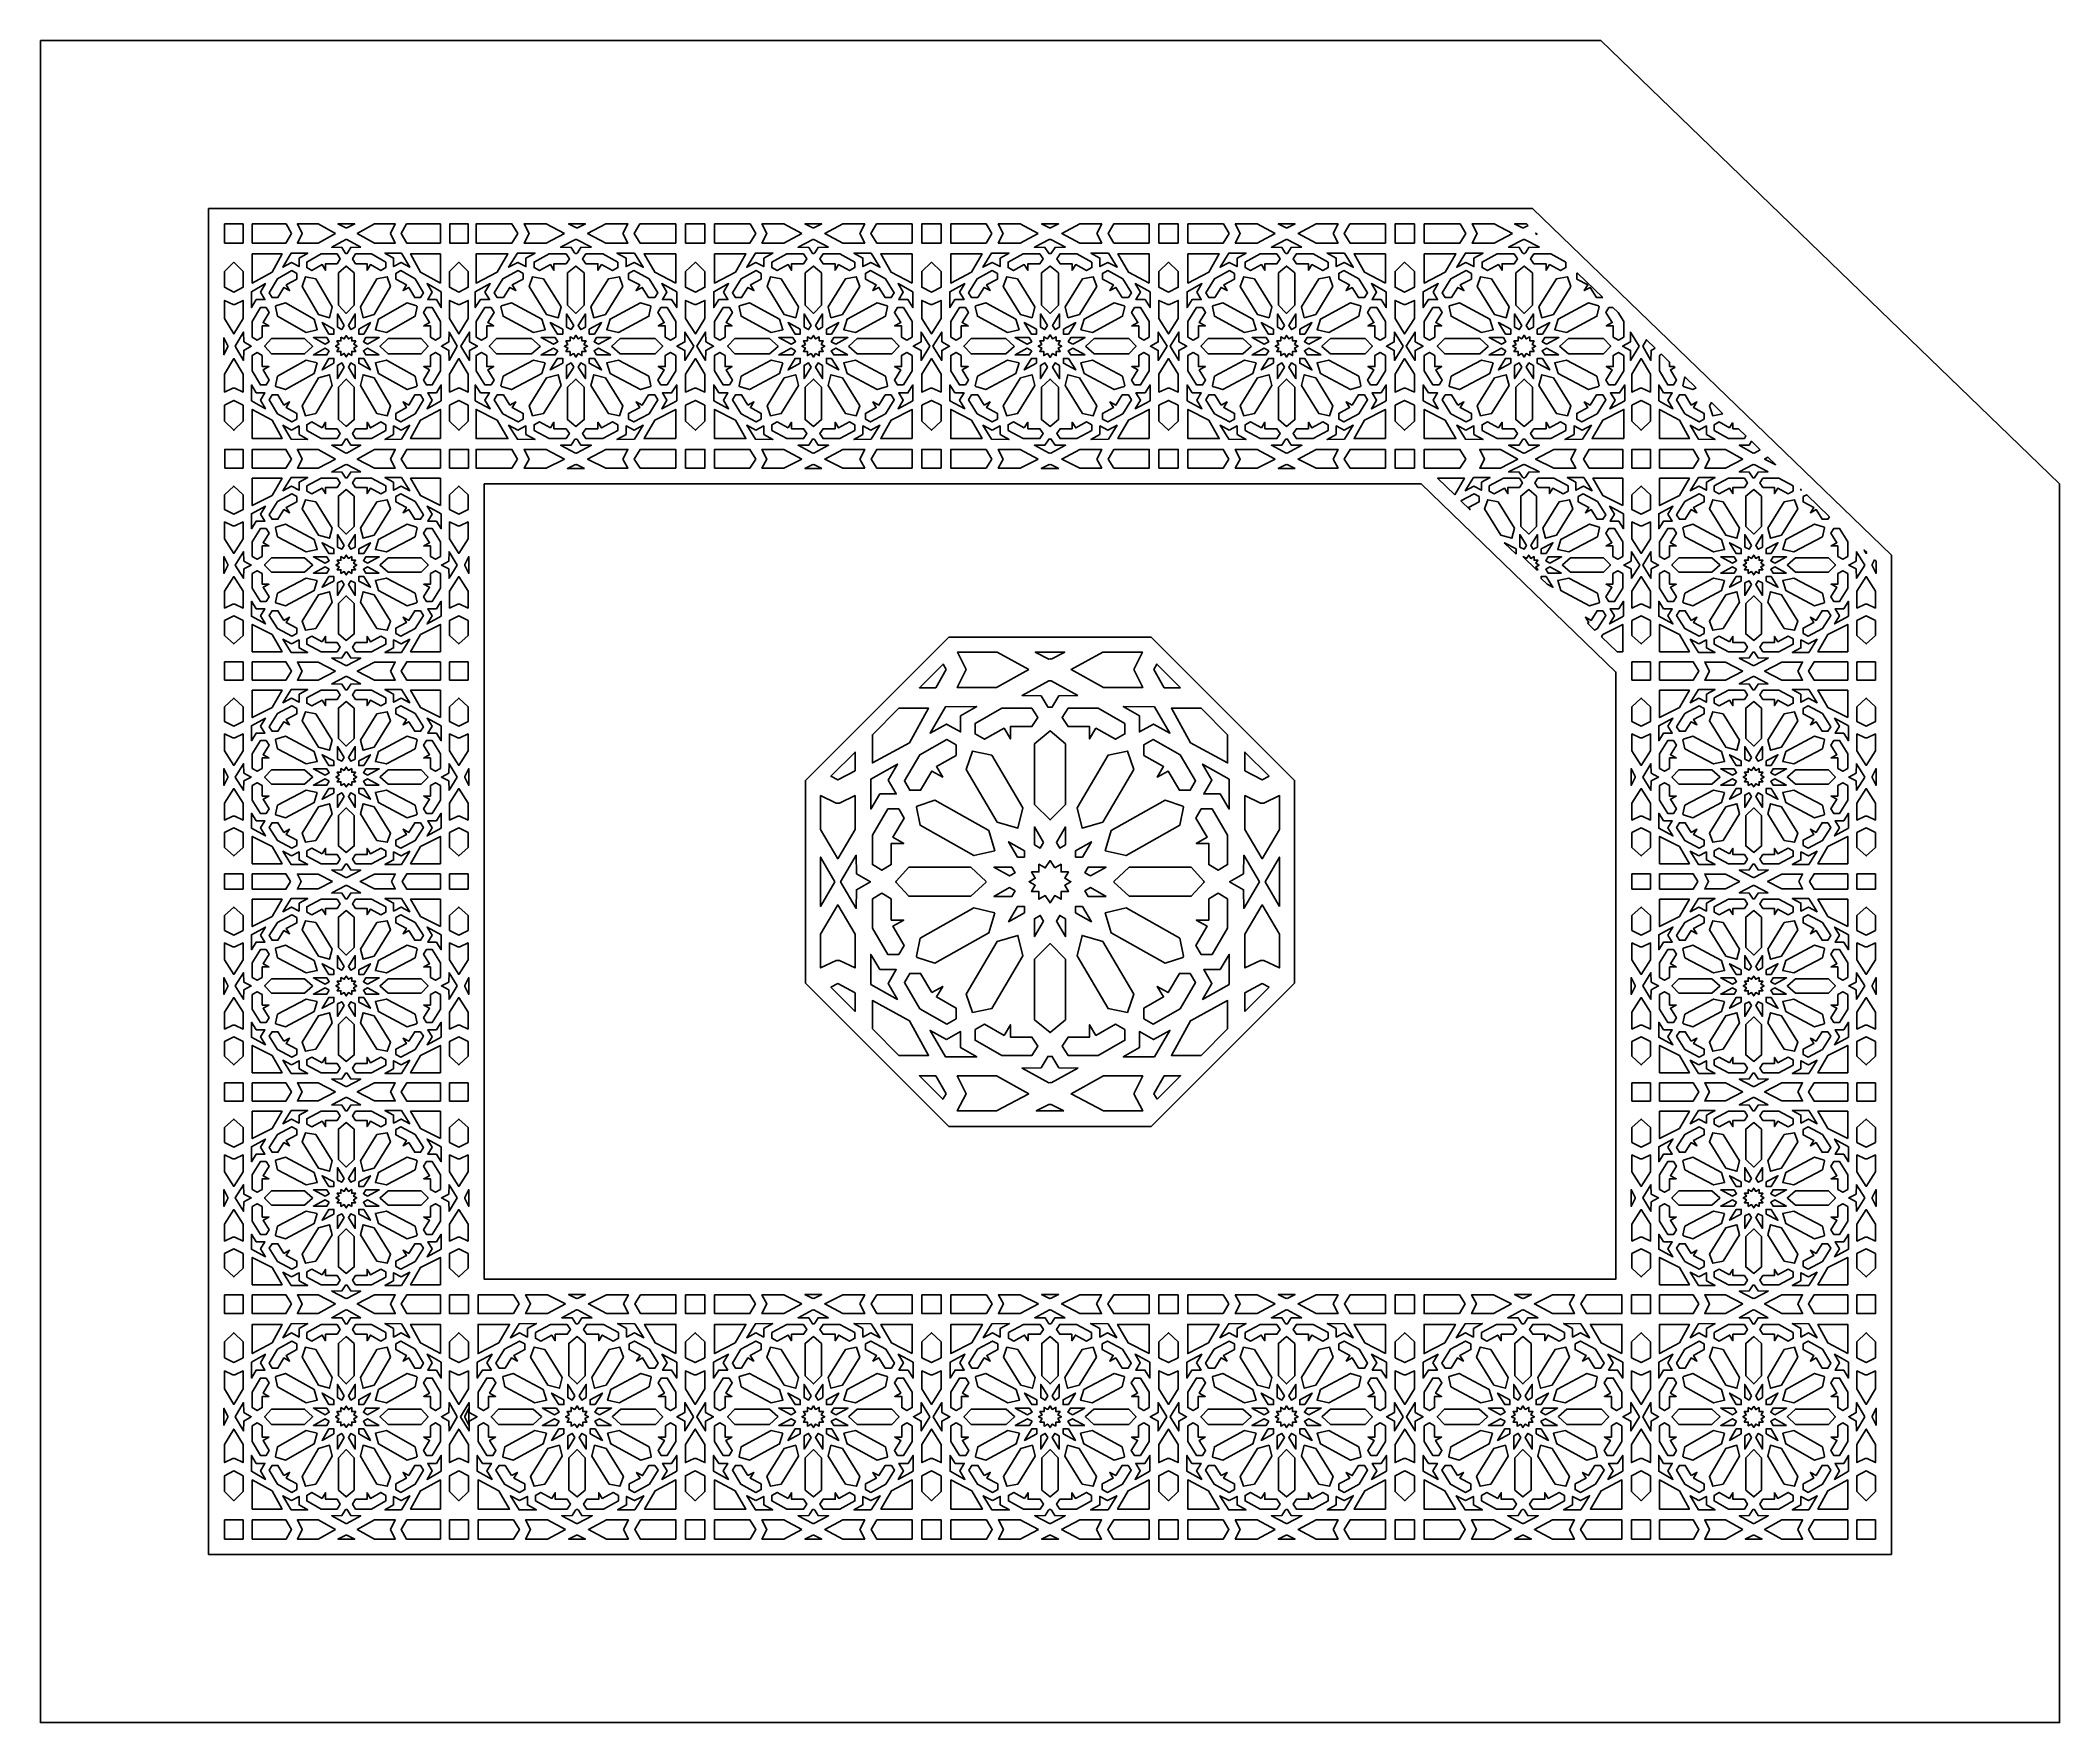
# Model space of a CAD drawing. Extents: x -330 to 330, y -275 to 275.
import ezdxf

# ---------------------------------------------------------------- set-up
doc = ezdxf.new("R2010")
doc.units = 0
doc.layers.add('LAYER_1', color=18, linetype='CONTINUOUS')
doc.layers.add('LAYER_2', color=150, linetype='CONTINUOUS')

msp = doc.modelspace()

# ---------------------------------------------------------------- linework, layer by layer
at = {"layer": 'LAYER_1'}
for points in [[(-330, 275), (-330, -275), (330, -275), (330, 130), (180, 275)], [(-269.77, 208.73), (-263.77, 208.73), (-263.77, 215), (-269.77, 215)], [(-247.94, 211.91), (-249.76, 208.73), (-255.41, 208.73), (-260.75, 208.73), (-260.75, 215), (-249.71, 215)], [(-233.57, 211.87), (-239.21, 208.74), (-246, 208.74), (-244.47, 211.87), (-246, 215), (-239.21, 215)], [(-229.87, 213.7), (-230, 213.72), (-230.13, 213.7), (-232.77, 215), (-227.23, 215)], [(-215.53, 211.87), (-214, 208.74), (-220.79, 208.74), (-226.43, 211.87), (-220.79, 215), (-214, 215)], [(-199.25, 208.73), (-204.59, 208.73), (-210.24, 208.73), (-212.06, 211.91), (-210.29, 215), (-199.25, 215)], [(-190.14, 208.73), (-196.22, 208.73), (-196.22, 215), (-190.14, 215)], [(-173.98, 211.91), (-175.9, 208.73), (-181.89, 208.73), (-187.57, 208.73), (-187.57, 215), (-175.85, 215)], [(-158.72, 211.87), (-164.71, 208.74), (-171.92, 208.74), (-170.29, 211.87), (-171.92, 215), (-164.71, 215)], [(-154.47, 213.7), (-154.6, 213.72), (-154.73, 213.7), (-157.37, 215), (-151.83, 215)], [(-139.59, 211.87), (-137.96, 208.74), (-145.16, 208.74), (-151.15, 211.87), (-145.16, 215), (-137.96, 215)], [(-122.31, 208.73), (-127.98, 208.73), (-133.97, 208.73), (-135.9, 211.91), (-134.03, 215), (-122.31, 215)], [(-112.78, 208.73), (-119.11, 208.73), (-119.11, 215), (-112.78, 215)], [(-96.17, 211.91), (-98.08, 208.73), (-104, 208.73), (-109.61, 208.73), (-109.61, 215), (-98.03, 215)], [(-81.09, 211.87), (-87.01, 208.74), (-94.14, 208.74), (-92.53, 211.87), (-94.14, 215), (-87.01, 215)], [(-77.21, 213.7), (-77.34, 213.72), (-77.47, 213.7), (-80.11, 215), (-74.58, 215)], [(-62.17, 211.87), (-60.56, 208.74), (-67.68, 208.74), (-73.61, 211.87), (-67.68, 215), (-60.56, 215)], [(-45.08, 208.73), (-50.69, 208.73), (-56.62, 208.73), (-58.52, 211.91), (-56.67, 215), (-45.08, 215)], [(-35.62, 208.73), (-41.92, 208.73), (-41.92, 215), (-35.62, 215)], [(-18.98, 211.91), (-20.88, 208.73), (-26.82, 208.73), (-32.44, 208.73), (-32.44, 215), (-20.83, 215)], [(-3.86, 211.87), (-9.79, 208.74), (-16.93, 208.74), (-15.32, 211.87), (-16.93, 215), (-9.79, 215)], [(0.14, 213.7), (0, 213.72), (-0.13, 213.7), (-2.77, 215), (2.78, 215)], [(15.32, 211.87), (16.93, 208.74), (9.79, 208.74), (3.86, 211.87), (9.79, 215), (16.93, 215)], [(32.44, 208.73), (26.82, 208.73), (20.88, 208.73), (18.98, 211.91), (20.83, 215), (32.44, 215)], [(41.92, 208.73), (35.62, 208.73), (35.62, 215), (41.92, 215)], [(58.52, 211.91), (56.62, 208.73), (50.69, 208.73), (45.08, 208.73), (45.08, 215), (56.67, 215)], [(73.61, 211.87), (67.68, 208.74), (60.56, 208.74), (62.17, 211.87), (60.56, 215), (67.68, 215)], [(77.47, 213.7), (77.34, 213.72), (77.21, 213.7), (74.58, 215), (80.11, 215)], [(92.53, 211.87), (94.14, 208.74), (87.01, 208.74), (81.09, 211.87), (87.01, 215), (94.14, 215)], [(109.61, 208.73), (104, 208.73), (98.08, 208.73), (96.17, 211.91), (98.03, 215), (109.61, 215)], [(119.11, 208.73), (112.78, 208.73), (112.78, 215), (119.11, 215)], [(135.9, 211.91), (133.97, 208.73), (127.98, 208.73), (122.31, 208.73), (122.31, 215), (134.03, 215)], [(151.15, 211.87), (145.16, 208.74), (137.96, 208.74), (139.59, 211.87), (137.96, 215), (145.16, 215)], [(156.29, 214.47), (154.73, 213.7), (154.6, 213.72), (154.47, 213.7), (151.83, 215), (155.74, 215)], [(159.28, 211.58), (158.72, 211.87), (158.89, 211.96)], [(-254.29, 199.17), (-260.75, 195.66), (-260.75, 205.17), (-251, 205.17)], [(-245.43, 203.81), (-245.43, 201.03), (-247.89, 202.42), (-250.74, 200.84), (-248.03, 205.43), (-242.62, 205.45)], [(-233.04, 205.17), (-232.04, 203.57), (-233.03, 201.98), (-236.79, 201.98), (-236.79, 199.84), (-237.88, 201.69), (-241.28, 199.76), (-242.91, 200.69), (-242.91, 202.54), (-238.24, 205.17)], [(-225.26, 207.38), (-228.54, 207.32), (-229.58, 205.59), (-229.72, 205.36), (-230, 205.36), (-230.28, 205.36), (-230.42, 205.59), (-231.46, 207.32), (-234.74, 207.38), (-230.13, 209.93), (-230, 209.9), (-229.87, 209.93)], [(-217.09, 202.54), (-217.09, 200.69), (-218.72, 199.76), (-222.12, 201.69), (-223.21, 199.84), (-223.21, 201.98), (-226.97, 201.98), (-227.96, 203.57), (-226.96, 205.17), (-221.76, 205.17)], [(-211.97, 205.43), (-209.26, 200.84), (-212.11, 202.42), (-214.57, 201.03), (-214.57, 203.81), (-217.38, 205.45)], [(-199.25, 195.66), (-205.71, 199.17), (-209, 205.17), (-199.25, 205.17)], [(-180.71, 199.17), (-187.57, 195.66), (-187.57, 205.17), (-177.21, 205.17)], [(-171.31, 203.81), (-171.31, 201.03), (-173.91, 202.42), (-176.94, 200.84), (-174.07, 205.43), (-168.32, 205.45)], [(-158.16, 205.17), (-157.1, 203.57), (-158.16, 201.98), (-162.14, 201.98), (-162.14, 199.84), (-163.29, 201.69), (-166.9, 199.76), (-168.63, 200.69), (-168.63, 202.54), (-163.68, 205.17)], [(-149.91, 207.38), (-153.39, 207.32), (-154.49, 205.59), (-154.64, 205.36), (-154.94, 205.36), (-155.23, 205.36), (-155.38, 205.59), (-156.48, 207.32), (-159.97, 207.38), (-155.07, 209.93), (-154.94, 209.9), (-154.8, 209.93)], [(-141.24, 202.54), (-141.24, 200.69), (-142.97, 199.76), (-146.58, 201.69), (-147.74, 199.84), (-147.74, 201.98), (-151.72, 201.98), (-152.77, 203.57), (-151.71, 205.17), (-146.19, 205.17)], [(-135.8, 205.43), (-132.93, 200.84), (-135.96, 202.42), (-138.56, 201.03), (-138.56, 203.81), (-141.55, 205.45)], [(-122.31, 195.66), (-129.17, 199.17), (-132.66, 205.17), (-122.31, 205.17)], [(-102.83, 199.17), (-109.61, 195.66), (-109.61, 205.17), (-99.38, 205.17)], [(-93.54, 203.81), (-93.54, 201.03), (-96.11, 202.42), (-99.11, 200.84), (-96.27, 205.43), (-90.59, 205.45)], [(-80.54, 205.17), (-79.49, 203.57), (-80.53, 201.98), (-84.47, 201.98), (-84.47, 199.84), (-85.61, 201.69), (-89.18, 199.76), (-90.89, 200.69), (-90.89, 202.54), (-86, 205.17)], [(-72.37, 207.38), (-75.82, 207.32), (-76.91, 205.59), (-77.06, 205.36), (-77.35, 205.36), (-77.64, 205.36), (-77.79, 205.59), (-78.87, 207.32), (-82.32, 207.38), (-77.48, 209.93), (-77.35, 209.9), (-77.22, 209.93)], [(-63.81, 202.54), (-63.81, 200.69), (-65.52, 199.76), (-69.08, 201.69), (-70.23, 199.84), (-70.23, 201.98), (-74.17, 201.98), (-75.21, 203.57), (-74.16, 205.17), (-68.7, 205.17)], [(-58.43, 205.43), (-55.59, 200.84), (-58.58, 202.42), (-61.16, 201.03), (-61.16, 203.81), (-64.11, 205.45)], [(-45.08, 195.66), (-51.87, 199.17), (-55.32, 205.17), (-45.08, 205.17)], [(-25.64, 199.17), (-32.44, 195.66), (-32.44, 205.17), (-22.18, 205.17)], [(-16.33, 203.81), (-16.33, 201.03), (-18.91, 202.42), (-21.92, 200.84), (-19.07, 205.43), (-13.37, 205.45)], [(-3.3, 205.17), (-2.25, 203.57), (-3.3, 201.98), (-7.24, 201.98), (-7.24, 199.84), (-8.39, 201.69), (-11.96, 199.76), (-13.68, 200.69), (-13.68, 202.54), (-8.78, 205.17)], [(5.09, 207.38), (1.64, 207.32), (0.54, 205.59), (0.4, 205.36), (0, 205.36), (-0.4, 205.36), (-0.54, 205.59), (-1.64, 207.32), (-5.09, 207.38), (-0.24, 209.93), (0, 209.9), (0.24, 209.93)], [(13.68, 202.54), (13.68, 200.69), (11.96, 199.76), (8.39, 201.69), (7.24, 199.84), (7.24, 201.98), (3.3, 201.98), (2.25, 203.57), (3.3, 205.17), (8.78, 205.17)], [(19.07, 205.43), (21.92, 200.84), (18.91, 202.42), (16.33, 201.03), (16.33, 203.81), (13.37, 205.45)], [(32.44, 195.66), (25.64, 199.17), (22.18, 205.17), (32.44, 205.17)], [(51.87, 199.17), (45.08, 195.66), (45.08, 205.17), (55.32, 205.17)], [(61.16, 203.81), (61.16, 201.03), (58.58, 202.42), (55.59, 200.84), (58.43, 205.43), (64.11, 205.45)], [(74.16, 205.17), (75.21, 203.57), (74.17, 201.98), (70.23, 201.98), (70.23, 199.84), (69.08, 201.69), (65.52, 199.76), (63.81, 200.69), (63.81, 202.54), (68.7, 205.17)], [(82.32, 207.38), (78.87, 207.32), (77.79, 205.59), (77.64, 205.36), (77.35, 205.36), (77.06, 205.36), (76.91, 205.59), (75.82, 207.32), (72.37, 207.38), (77.22, 209.93), (77.35, 209.9), (77.48, 209.93)], [(90.89, 202.54), (90.89, 200.69), (89.18, 199.76), (85.61, 201.69), (84.47, 199.84), (84.47, 201.98), (80.53, 201.98), (79.49, 203.57), (80.54, 205.17), (86, 205.17)], [(96.27, 205.43), (99.11, 200.84), (96.11, 202.42), (93.54, 201.03), (93.54, 203.81), (90.59, 205.45)], [(109.61, 195.66), (102.83, 199.17), (99.38, 205.17), (109.61, 205.17)], [(129.17, 199.17), (122.31, 195.66), (122.31, 205.17), (132.66, 205.17)], [(138.56, 203.81), (138.56, 201.03), (135.96, 202.42), (132.93, 200.84), (135.8, 205.43), (141.55, 205.45)], [(151.71, 205.17), (152.77, 203.57), (151.72, 201.98), (147.74, 201.98), (147.74, 199.84), (146.58, 201.69), (142.97, 199.76), (141.24, 200.69), (141.24, 202.54), (146.19, 205.17)], [(159.97, 207.38), (156.48, 207.32), (155.38, 205.59), (155.23, 205.36), (154.94, 205.36), (154.64, 205.36), (154.49, 205.59), (153.39, 207.32), (149.91, 207.38), (154.8, 209.93), (154.94, 209.9), (155.07, 209.93)], [(168.63, 202.54), (168.63, 200.69), (166.9, 199.76), (163.29, 201.69), (162.14, 199.84), (162.14, 201.98), (158.16, 201.98), (157.1, 203.57), (158.16, 205.17), (163.68, 205.17)], [(-263.76, 199.46), (-263.76, 194.3), (-266.76, 192.71), (-269.78, 194.3), (-269.78, 199.46), (-266.74, 202.45)], [(-246.22, 198.81), (-246.22, 196.96), (-249.62, 195.03), (-248.54, 193.19), (-250.41, 194.25), (-252.37, 190.92), (-254.27, 190.92), (-255.2, 192.51), (-252.51, 197.09), (-247.85, 199.73)], [(-227.43, 198.99), (-227.43, 188.43), (-230, 185.75), (-232.57, 188.43), (-232.57, 198.99), (-230, 201.23)], [(-207.49, 197.09), (-204.8, 192.51), (-205.73, 190.92), (-207.63, 190.92), (-209.59, 194.25), (-211.46, 193.19), (-210.38, 195.03), (-213.78, 196.96), (-213.78, 198.81), (-212.15, 199.73)], [(-190.13, 199.46), (-190.13, 194.3), (-193.18, 192.7), (-196.23, 194.3), (-196.23, 199.46), (-193.18, 202.45)], [(-172.15, 198.81), (-172.15, 196.96), (-175.75, 195.03), (-174.6, 193.19), (-176.59, 194.25), (-178.68, 190.92), (-180.68, 190.92), (-181.68, 192.51), (-178.82, 197.09), (-173.88, 199.73)], [(-152.21, 198.99), (-152.21, 188.43), (-154.94, 185.75), (-157.66, 188.43), (-157.66, 198.99), (-154.94, 201.23)], [(-131.05, 197.09), (-128.2, 192.51), (-129.19, 190.92), (-131.2, 190.92), (-133.28, 194.25), (-135.27, 193.19), (-134.12, 195.03), (-137.73, 196.96), (-137.73, 198.81), (-136, 199.73)], [(-112.77, 199.46), (-112.77, 194.3), (-115.92, 192.7), (-119.12, 194.3), (-119.12, 199.46), (-115.92, 202.45)], [(-94.36, 198.81), (-94.36, 196.96), (-97.93, 195.03), (-96.79, 193.19), (-98.76, 194.25), (-100.82, 190.92), (-102.81, 190.92), (-103.79, 192.51), (-100.97, 197.09), (-96.08, 199.73)], [(-74.66, 198.99), (-74.66, 188.43), (-77.35, 185.75), (-80.04, 188.43), (-80.04, 198.99), (-77.35, 201.23)], [(-53.73, 197.09), (-50.9, 192.51), (-51.89, 190.92), (-53.87, 190.92), (-55.94, 194.25), (-57.9, 193.19), (-56.77, 195.03), (-60.33, 196.96), (-60.33, 198.81), (-58.62, 199.73)], [(-35.6, 199.46), (-35.6, 194.3), (-38.77, 192.7), (-41.93, 194.3), (-41.93, 199.46), (-38.77, 202.45)], [(-17.16, 198.81), (-17.16, 196.96), (-20.74, 195.03), (-19.6, 193.19), (-21.57, 194.25), (-23.63, 190.92), (-25.62, 190.92), (-26.61, 192.51), (-23.78, 197.09), (-18.88, 199.73)], [(2.8, 198.99), (2.8, 188.43), (0, 185.75), (-2.8, 188.43), (-2.8, 198.99), (0, 201.23)], [(23.78, 197.09), (26.61, 192.51), (25.62, 190.92), (23.63, 190.92), (21.57, 194.25), (19.6, 193.19), (20.74, 195.03), (17.16, 196.96), (17.16, 198.81), (18.88, 199.73)], [(41.93, 199.46), (41.93, 194.3), (38.77, 192.7), (35.6, 194.3), (35.6, 199.46), (38.77, 202.45)], [(60.33, 198.81), (60.33, 196.96), (56.77, 195.03), (57.9, 193.19), (55.94, 194.25), (53.87, 190.92), (51.89, 190.92), (50.9, 192.51), (53.73, 197.09), (58.62, 199.73)], [(80.04, 198.99), (80.04, 188.43), (77.35, 185.75), (74.66, 188.43), (74.66, 198.99), (77.35, 201.23)], [(100.97, 197.09), (103.79, 192.51), (102.81, 190.92), (100.82, 190.92), (98.76, 194.25), (96.79, 193.19), (97.93, 195.03), (94.36, 196.96), (94.36, 198.81), (96.08, 199.73)], [(119.12, 199.46), (119.12, 194.3), (115.92, 192.7), (112.77, 194.3), (112.77, 199.46), (115.92, 202.45)], [(137.73, 198.81), (137.73, 196.96), (134.12, 195.03), (135.27, 193.19), (133.28, 194.25), (131.2, 190.92), (129.19, 190.92), (128.2, 192.51), (131.05, 197.09), (136, 199.73)], [(157.66, 198.99), (157.66, 188.43), (154.94, 185.75), (152.21, 188.43), (152.21, 198.99), (154.94, 201.23)], [(180.65, 190.92), (178.68, 190.92), (176.59, 194.25), (174.6, 193.19), (175.75, 195.03), (172.15, 196.96), (172.15, 198.81), (172.37, 198.93)], [(-266.76, 192.71), (-266.76, 192.71), (-266.74, 192.7), (-266.76, 192.71), (-266.77, 192.7), (-269.78, 194.3)], [(-258.03, 192.66), (-256.62, 190.26), (-259.44, 190.26), (-261.03, 187.62), (-261.03, 192.84), (-256.42, 195.46)], [(-240, 197.03), (-234.61, 187.87), (-235.48, 184.32), (-239.06, 185.37), (-244.44, 194.52), (-243.36, 197.71)], [(-215.56, 194.52), (-220.94, 185.37), (-224.52, 184.32), (-225.39, 187.87), (-220, 197.03), (-216.64, 197.71)], [(-198.97, 192.84), (-198.97, 187.62), (-200.56, 190.26), (-203.38, 190.26), (-201.97, 192.66), (-203.58, 195.46)], [(-184.68, 192.66), (-183.18, 190.26), (-186.18, 190.26), (-187.86, 187.62), (-187.86, 192.84), (-182.96, 195.46)], [(-165.55, 197.03), (-159.83, 187.87), (-160.75, 184.32), (-164.55, 185.37), (-170.26, 194.52), (-169.12, 197.71)], [(-139.62, 194.52), (-145.32, 185.37), (-149.12, 184.32), (-150.04, 187.87), (-144.32, 197.03), (-140.76, 197.71)], [(-122.01, 192.84), (-122.01, 187.62), (-123.7, 190.26), (-126.7, 190.26), (-125.2, 192.66), (-126.91, 195.46)], [(-106.76, 192.66), (-105.27, 190.26), (-108.24, 190.26), (-109.91, 187.62), (-109.91, 192.84), (-105.06, 195.46)], [(-87.84, 197.03), (-82.19, 187.87), (-83.1, 184.32), (-86.86, 185.37), (-92.5, 194.52), (-91.37, 197.71)], [(-62.2, 194.52), (-67.84, 185.37), (-71.6, 184.32), (-72.51, 187.87), (-66.85, 197.03), (-63.33, 197.71)], [(-44.79, 192.84), (-44.79, 187.62), (-46.46, 190.26), (-49.42, 190.26), (-47.94, 192.66), (-49.63, 195.46)], [(-29.58, 192.66), (-28.1, 190.26), (-31.07, 190.26), (-32.74, 187.62), (-32.74, 192.84), (-27.88, 195.46)], [(-10.62, 197.03), (-4.96, 187.87), (-5.87, 184.32), (-9.64, 185.37), (-15.29, 194.52), (-14.16, 197.71)], [(15.29, 194.52), (9.64, 185.37), (5.87, 184.32), (4.96, 187.87), (10.62, 197.03), (14.16, 197.71)], [(32.74, 192.84), (32.74, 187.62), (31.07, 190.26), (28.1, 190.26), (29.58, 192.66), (27.88, 195.46)], [(47.94, 192.66), (49.42, 190.26), (46.46, 190.26), (44.79, 187.62), (44.79, 192.84), (49.63, 195.46)], [(66.85, 197.03), (72.51, 187.87), (71.6, 184.32), (67.84, 185.37), (62.2, 194.52), (63.33, 197.71)], [(92.5, 194.52), (86.86, 185.37), (83.1, 184.32), (82.19, 187.87), (87.84, 197.03), (91.37, 197.71)], [(109.91, 192.84), (109.91, 187.62), (108.24, 190.26), (105.27, 190.26), (106.76, 192.66), (105.06, 195.46)], [(125.2, 192.66), (126.7, 190.26), (123.7, 190.26), (122.01, 187.62), (122.01, 192.84), (126.91, 195.46)], [(144.32, 197.03), (150.04, 187.87), (149.12, 184.32), (145.32, 185.37), (139.62, 194.52), (140.76, 197.71)], [(170.26, 194.52), (164.55, 185.37), (160.75, 184.32), (159.83, 187.87), (165.55, 197.03), (169.12, 197.71)], [(-263.76, 184.1), (-266.76, 179.03), (-269.78, 184.1), (-269.78, 189.97), (-267.01, 188.66), (-266.49, 188.66), (-263.76, 189.97)], [(-256.18, 187.66), (-255.24, 186.06), (-257.2, 182.73), (-255.32, 181.66), (-257.49, 181.66), (-257.49, 177.98), (-259.12, 177), (-260.75, 177.99), (-260.75, 183.09), (-258.07, 187.66)], [(-240.55, 183.88), (-239.49, 180.38), (-243.13, 179.54), (-252.45, 184.82), (-253.11, 187.96), (-252.99, 188.16), (-249.89, 189.17)], [(-230.68, 181.83), (-231.49, 180.45), (-232.9, 181.25), (-232.9, 185.59)], [(-227.1, 181.25), (-228.51, 180.45), (-229.32, 181.83), (-227.1, 185.59)], [(-207.01, 188.16), (-206.89, 187.96), (-207.55, 184.82), (-216.87, 179.54), (-220.51, 180.38), (-219.45, 183.88), (-210.11, 189.17)], [(-199.25, 183.09), (-199.25, 177.99), (-200.88, 177), (-202.51, 177.98), (-202.51, 181.66), (-204.68, 181.66), (-202.8, 182.73), (-204.76, 186.06), (-203.82, 187.66), (-201.93, 187.66)], [(-190.13, 184.1), (-193.18, 179.01), (-196.23, 184.1), (-196.23, 189.97), (-193.47, 188.66), (-192.89, 188.66), (-190.13, 189.97)], [(-182.71, 187.66), (-181.71, 186.06), (-183.8, 182.73), (-181.81, 181.66), (-184.1, 181.66), (-184.1, 177.98), (-185.83, 177), (-187.57, 177.99), (-187.57, 183.09), (-184.72, 187.66)], [(-166.13, 183.88), (-165, 180.38), (-168.87, 179.54), (-178.76, 184.82), (-179.46, 187.96), (-179.33, 188.16), (-176.04, 189.17)], [(-155.66, 181.83), (-156.52, 180.45), (-158.01, 181.25), (-158.01, 185.59)], [(-151.86, 181.25), (-153.36, 180.45), (-154.21, 181.83), (-151.86, 185.59)], [(-130.55, 188.16), (-130.42, 187.96), (-131.12, 184.82), (-141.01, 179.54), (-144.87, 180.38), (-143.75, 183.88), (-133.84, 189.17)], [(-122.31, 183.09), (-122.31, 177.99), (-124.05, 177), (-125.77, 177.98), (-125.77, 181.66), (-128.07, 181.66), (-126.07, 182.73), (-128.16, 186.06), (-127.16, 187.66), (-125.16, 187.66)], [(-112.77, 184.1), (-115.92, 179.01), (-119.12, 184.1), (-119.12, 189.97), (-116.23, 188.66), (-115.63, 188.66), (-112.77, 189.97)], [(-104.81, 187.66), (-103.82, 186.06), (-105.89, 182.73), (-103.92, 181.66), (-106.19, 181.66), (-106.19, 177.98), (-107.89, 177), (-109.61, 177.99), (-109.61, 183.09), (-106.79, 187.66)], [(-88.41, 183.88), (-87.3, 180.38), (-91.12, 179.54), (-100.9, 184.82), (-101.59, 187.96), (-101.46, 188.16), (-98.21, 189.17)], [(-78.06, 181.83), (-78.91, 180.45), (-80.39, 181.25), (-80.39, 185.59)], [(-74.31, 181.25), (-75.79, 180.45), (-76.63, 181.83), (-74.31, 185.59)], [(-53.23, 188.16), (-53.1, 187.96), (-53.79, 184.82), (-63.57, 179.54), (-67.39, 180.38), (-66.28, 183.88), (-56.48, 189.17)], [(-45.08, 183.09), (-45.08, 177.99), (-46.8, 177), (-48.51, 177.98), (-48.51, 181.66), (-50.78, 181.66), (-48.81, 182.73), (-50.87, 186.06), (-49.89, 187.66), (-47.9, 187.66)], [(-35.6, 184.1), (-38.77, 179.01), (-41.93, 184.1), (-41.93, 189.97), (-39.07, 188.66), (-38.47, 188.66), (-35.6, 189.97)], [(-27.63, 187.66), (-26.64, 186.06), (-28.71, 182.73), (-26.74, 181.66), (-29.01, 181.66), (-29.01, 177.98), (-30.72, 177), (-32.44, 177.99), (-32.44, 183.09), (-29.62, 187.66)], [(-11.2, 183.88), (-10.08, 180.38), (-13.91, 179.54), (-23.71, 184.82), (-24.41, 187.96), (-24.28, 188.16), (-21.02, 189.17)], [(-0.82, 181.83), (-1.67, 180.45), (-3.15, 181.25), (-3.15, 185.59)], [(3.15, 181.25), (1.67, 180.45), (0.82, 181.83), (3.15, 185.59)], [(24.28, 188.16), (24.41, 187.96), (23.71, 184.82), (13.91, 179.54), (10.08, 180.38), (11.2, 183.88), (21.02, 189.17)], [(32.44, 183.09), (32.44, 177.99), (30.72, 177), (29.01, 177.98), (29.01, 181.66), (26.74, 181.66), (28.71, 182.73), (26.64, 186.06), (27.63, 187.66), (29.62, 187.66)], [(41.93, 184.1), (38.77, 179.01), (35.6, 184.1), (35.6, 189.97), (38.47, 188.66), (39.07, 188.66), (41.93, 189.97)], [(49.89, 187.66), (50.87, 186.06), (48.81, 182.73), (50.78, 181.66), (48.51, 181.66), (48.51, 177.98), (46.8, 177), (45.08, 177.99), (45.08, 183.09), (47.9, 187.66)], [(66.28, 183.88), (67.39, 180.38), (63.57, 179.54), (53.79, 184.82), (53.1, 187.96), (53.23, 188.16), (56.48, 189.17)], [(76.63, 181.83), (75.79, 180.45), (74.31, 181.25), (74.31, 185.59)], [(80.39, 181.25), (78.91, 180.45), (78.06, 181.83), (80.39, 185.59)], [(101.46, 188.16), (101.59, 187.96), (100.9, 184.82), (91.12, 179.54), (87.3, 180.38), (88.41, 183.88), (98.21, 189.17)], [(109.61, 183.09), (109.61, 177.99), (107.89, 177), (106.19, 177.98), (106.19, 181.66), (103.92, 181.66), (105.89, 182.73), (103.82, 186.06), (104.81, 187.66), (106.79, 187.66)], [(119.12, 184.1), (115.92, 179.01), (112.77, 184.1), (112.77, 189.97), (115.63, 188.66), (116.23, 188.66), (119.12, 189.97)], [(127.16, 187.66), (128.16, 186.06), (126.07, 182.73), (128.07, 181.66), (125.77, 181.66), (125.77, 177.98), (124.05, 177), (122.31, 177.99), (122.31, 183.09), (125.16, 187.66)], [(143.75, 183.88), (144.87, 180.38), (141.01, 179.54), (131.12, 184.82), (130.42, 187.96), (130.55, 188.16), (133.84, 189.17)], [(154.21, 181.83), (153.36, 180.45), (151.86, 181.25), (151.86, 185.59)], [(158.01, 181.25), (156.52, 180.45), (155.66, 181.83), (158.01, 185.59)], [(179.33, 188.16), (179.46, 187.96), (178.76, 184.82), (168.87, 179.54), (165, 180.38), (166.13, 183.88), (176.04, 189.17)], [(185.76, 185.98), (187.57, 183.09), (187.57, 177.99), (185.83, 177), (184.1, 177.98), (184.1, 181.66), (181.81, 181.66), (183.8, 182.73), (181.71, 186.06), (182.71, 187.66), (184.02, 187.66)], [(-263.54, 176.39), (-261.1, 175), (-263.54, 173.61), (-263.57, 170.38), (-266.28, 175), (-263.57, 179.62)], [(-234.07, 180.57), (-234.07, 179), (-235.69, 179), (-237.9, 182.75)], [(-231.78, 178), (-231.78, 176.72), (-233.06, 176.72), (-232.42, 175.63), (-233.52, 175), (-232.42, 174.37), (-233.06, 173.28), (-231.78, 173.28), (-231.78, 172), (-230.66, 172.63), (-230, 171.52), (-229.34, 172.63), (-228.22, 172), (-228.22, 173.28), (-226.94, 173.28), (-227.58, 174.37), (-226.48, 175), (-227.58, 175.63), (-226.94, 176.72), (-228.22, 176.72), (-228.22, 178), (-229.34, 177.37), (-230, 178.48), (-230.66, 177.37)], [(-224.31, 179), (-225.93, 179), (-225.93, 180.57), (-222.1, 182.75)], [(-193.72, 175), (-196.43, 170.38), (-196.46, 173.61), (-198.9, 175), (-196.46, 176.39), (-196.43, 179.62)], [(-189.69, 176.39), (-187.13, 175), (-189.69, 173.61), (-189.72, 170.38), (-192.57, 175), (-189.72, 179.62)], [(-159.25, 180.57), (-159.25, 179), (-160.98, 179), (-163.32, 182.75)], [(-156.89, 173.28), (-156.89, 171.95), (-155.67, 172.6), (-154.94, 171.43), (-154.2, 172.6), (-152.98, 171.95), (-152.98, 173.28), (-151.64, 173.28), (-152.33, 174.38), (-151.17, 175), (-152.33, 175.62), (-151.64, 176.72), (-152.98, 176.72), (-152.98, 178.05), (-154.2, 177.4), (-154.94, 178.57), (-155.67, 177.4), (-156.89, 178.05), (-156.89, 176.72), (-158.24, 176.72), (-157.55, 175.62), (-158.71, 175), (-157.55, 174.38), (-158.24, 173.28)], [(-148.9, 179), (-150.62, 179), (-150.62, 180.57), (-146.56, 182.75)], [(-116.44, 175), (-119.32, 170.38), (-119.35, 173.61), (-121.94, 175), (-119.35, 176.39), (-119.32, 179.62)], [(-112.54, 176.39), (-109.97, 175), (-112.54, 173.61), (-112.57, 170.38), (-115.41, 175), (-112.57, 179.62)], [(-81.61, 180.57), (-81.61, 179), (-83.32, 179), (-85.63, 182.75)], [(-74.77, 174.38), (-73.63, 175), (-74.77, 175.62), (-74.09, 176.72), (-75.43, 176.72), (-75.43, 178.04), (-76.63, 177.39), (-77.35, 178.55), (-78.07, 177.39), (-79.27, 178.04), (-79.27, 176.72), (-80.6, 176.72), (-79.92, 175.62), (-81.07, 175), (-79.92, 174.38), (-80.6, 173.28), (-79.27, 173.28), (-79.27, 171.96), (-78.07, 172.61), (-77.35, 171.45), (-76.63, 172.61), (-75.43, 171.96), (-75.43, 173.28), (-74.09, 173.28)], [(-71.38, 179), (-73.08, 179), (-73.08, 180.57), (-69.06, 182.75)], [(-39.28, 175), (-42.13, 170.38), (-42.16, 173.61), (-44.72, 175), (-42.16, 176.39), (-42.13, 179.62)], [(-35.37, 176.39), (-32.81, 175), (-35.37, 173.61), (-35.4, 170.38), (-38.26, 175), (-35.4, 179.62)], [(-4.38, 180.57), (-4.38, 179), (-6.09, 179), (-8.41, 182.75)], [(2.03, 176.72), (2.03, 178.04), (0.86, 177.41), (0, 178.68), (-0.86, 177.41), (-2.03, 178.04), (-2.03, 176.72), (-3.37, 176.72), (-2.69, 175.62), (-3.84, 175), (-2.69, 174.38), (-3.37, 173.28), (-2.03, 173.28), (-2.03, 171.96), (-0.86, 172.59), (0, 171.32), (0.86, 172.59), (2.03, 171.96), (2.03, 173.28), (3.37, 173.28), (2.69, 174.38), (3.84, 175), (2.69, 175.62), (3.37, 176.72)], [(6.09, 179), (4.38, 179), (4.38, 180.57), (8.41, 182.75)], [(38.26, 175), (35.4, 170.38), (35.37, 173.61), (32.81, 175), (35.37, 176.39), (35.4, 179.62)], [(42.16, 176.39), (44.72, 175), (42.16, 173.61), (42.13, 170.38), (39.28, 175), (42.13, 179.62)], [(73.08, 180.57), (73.08, 179), (71.38, 179), (69.06, 182.75)], [(79.92, 175.62), (80.6, 176.72), (79.27, 176.72), (79.27, 178.04), (78.07, 177.39), (77.35, 178.55), (76.63, 177.39), (75.43, 178.04), (75.43, 176.72), (74.09, 176.72), (74.77, 175.62), (73.63, 175), (74.77, 174.38), (74.09, 173.28), (75.43, 173.28), (75.43, 171.96), (76.63, 172.61), (77.35, 171.45), (78.07, 172.61), (79.27, 171.96), (79.27, 173.28), (80.6, 173.28), (79.92, 174.38), (81.07, 175)], [(83.32, 179), (81.61, 179), (81.61, 180.57), (85.63, 182.75)], [(115.41, 175), (112.57, 170.38), (112.54, 173.61), (109.97, 175), (112.54, 176.39), (112.57, 179.62)], [(119.35, 176.39), (121.94, 175), (119.35, 173.61), (119.32, 170.38), (116.44, 175), (119.32, 179.62)], [(150.62, 180.57), (150.62, 179), (148.9, 179), (146.56, 182.75)], [(151.17, 175), (152.33, 174.38), (151.64, 173.28), (152.98, 173.28), (152.98, 171.95), (154.2, 172.6), (154.94, 171.43), (155.67, 172.6), (156.89, 171.95), (156.89, 173.28), (158.24, 173.28), (157.55, 174.38), (158.71, 175), (157.55, 175.62), (158.24, 176.72), (156.89, 176.72), (156.89, 178.05), (155.67, 177.4), (154.94, 178.57), (154.2, 177.4), (152.98, 178.05), (152.98, 176.72), (151.64, 176.72), (152.33, 175.62)], [(160.98, 179), (159.25, 179), (159.25, 180.57), (163.32, 182.75)], [(192.57, 175), (189.72, 170.38), (189.69, 173.61), (187.13, 175), (189.69, 176.39), (189.72, 179.62)], [(-268.7, 175.13), (-268.72, 175), (-268.7, 174.87), (-270, 172.23), (-270, 177.77)], [(-257.49, 172.02), (-257.49, 168.34), (-255.32, 168.34), (-257.2, 167.27), (-255.24, 163.94), (-256.18, 162.34), (-258.07, 162.34), (-260.75, 166.91), (-260.75, 172.01), (-259.12, 173)], [(-241.02, 175.06), (-241.04, 175), (-241.02, 174.94), (-243.66, 172.48), (-254.44, 172.48), (-256.61, 174.88), (-256.66, 175), (-256.61, 175.12), (-254.44, 177.52), (-243.66, 177.52)], [(-236.36, 177.83), (-235.56, 176.47), (-236.96, 175.67), (-240.77, 177.83)], [(-235.56, 173.53), (-236.36, 172.17), (-240.77, 172.17), (-236.96, 174.33)], [(-223.04, 175.67), (-224.44, 176.47), (-223.64, 177.83), (-219.23, 177.83)], [(-219.23, 172.17), (-223.64, 172.17), (-224.44, 173.53), (-223.04, 174.33)], [(-205.56, 177.52), (-203.39, 175.12), (-203.34, 175), (-203.39, 174.88), (-205.56, 172.48), (-216.34, 172.48), (-218.98, 174.94), (-218.96, 175), (-218.98, 175.06), (-216.34, 177.52)], [(-199.25, 172.01), (-199.25, 166.91), (-201.93, 162.34), (-203.82, 162.34), (-204.76, 163.94), (-202.8, 167.27), (-204.68, 168.34), (-202.51, 168.34), (-202.51, 172.02), (-200.88, 173)], [(-184.1, 172.02), (-184.1, 168.34), (-181.81, 168.34), (-183.8, 167.27), (-181.71, 163.94), (-182.71, 162.34), (-184.72, 162.34), (-187.57, 166.91), (-187.57, 172.01), (-185.83, 173)], [(-166.62, 175.06), (-166.65, 175), (-166.62, 174.94), (-169.43, 172.48), (-180.87, 172.48), (-183.17, 174.88), (-183.22, 175), (-183.17, 175.12), (-180.87, 177.52), (-169.43, 177.52)], [(-161.69, 177.83), (-160.83, 176.47), (-162.32, 175.67), (-166.37, 177.83)], [(-160.83, 173.53), (-161.69, 172.17), (-166.37, 172.17), (-162.32, 174.33)], [(-147.55, 175.67), (-149.04, 176.47), (-148.19, 177.83), (-143.51, 177.83)], [(-143.51, 172.17), (-148.19, 172.17), (-149.04, 173.53), (-147.55, 174.33)], [(-129, 177.52), (-126.7, 175.12), (-126.65, 175), (-126.7, 174.88), (-129, 172.48), (-140.45, 172.48), (-143.25, 174.94), (-143.22, 175), (-143.25, 175.06), (-140.45, 177.52)], [(-122.31, 172.01), (-122.31, 166.91), (-125.16, 162.34), (-127.16, 162.34), (-128.16, 163.94), (-126.07, 167.27), (-128.07, 168.34), (-125.77, 168.34), (-125.77, 172.02), (-124.05, 173)], [(-106.19, 172.02), (-106.19, 168.34), (-103.92, 168.34), (-105.89, 167.27), (-103.82, 163.94), (-104.81, 162.34), (-106.79, 162.34), (-109.61, 166.91), (-109.61, 172.01), (-107.89, 173)], [(-88.9, 175.06), (-88.93, 175), (-88.9, 174.94), (-91.68, 172.48), (-102.99, 172.48), (-105.27, 174.88), (-105.32, 175), (-105.27, 175.12), (-102.99, 177.52), (-91.68, 177.52)], [(-84.02, 177.83), (-83.18, 176.47), (-84.65, 175.67), (-88.65, 177.83)], [(-83.18, 173.53), (-84.02, 172.17), (-88.65, 172.17), (-84.65, 174.33)], [(-70.05, 175.67), (-71.52, 176.47), (-70.67, 177.83), (-66.04, 177.83)], [(-66.04, 172.17), (-70.67, 172.17), (-71.52, 173.53), (-70.05, 174.33)], [(-51.7, 177.52), (-49.43, 175.12), (-49.38, 175), (-49.43, 174.88), (-51.7, 172.48), (-63.02, 172.48), (-65.79, 174.94), (-65.77, 175), (-65.79, 175.06), (-63.02, 177.52)], [(-45.08, 172.01), (-45.08, 166.91), (-47.9, 162.34), (-49.89, 162.34), (-50.87, 163.94), (-48.81, 167.27), (-50.78, 168.34), (-48.51, 168.34), (-48.51, 172.02), (-46.8, 173)], [(-29.01, 172.02), (-29.01, 168.34), (-26.74, 168.34), (-28.71, 167.27), (-26.64, 163.94), (-27.63, 162.34), (-29.62, 162.34), (-32.44, 166.91), (-32.44, 172.01), (-30.72, 173)], [(-11.69, 175.06), (-11.71, 175), (-11.69, 174.94), (-14.47, 172.48), (-25.81, 172.48), (-28.09, 174.88), (-28.14, 175), (-28.09, 175.12), (-25.81, 177.52), (-14.47, 177.52)], [(-6.8, 177.83), (-5.95, 176.47), (-7.42, 175.67), (-11.44, 177.83)], [(-5.95, 173.53), (-6.8, 172.17), (-11.44, 172.17), (-7.42, 174.33)], [(7.42, 175.67), (5.95, 176.47), (6.8, 177.83), (11.44, 177.83)], [(11.44, 172.17), (6.8, 172.17), (5.95, 173.53), (7.42, 174.33)], [(25.81, 177.52), (28.09, 175.12), (28.14, 175), (28.09, 174.88), (25.81, 172.48), (14.47, 172.48), (11.69, 174.94), (11.71, 175), (11.69, 175.06), (14.47, 177.52)], [(32.44, 172.01), (32.44, 166.91), (29.62, 162.34), (27.63, 162.34), (26.64, 163.94), (28.71, 167.27), (26.74, 168.34), (29.01, 168.34), (29.01, 172.02), (30.72, 173)], [(48.51, 172.02), (48.51, 168.34), (50.78, 168.34), (48.81, 167.27), (50.87, 163.94), (49.89, 162.34), (47.9, 162.34), (45.08, 166.91), (45.08, 172.01), (46.8, 173)], [(65.79, 175.06), (65.77, 175), (65.79, 174.94), (63.02, 172.48), (51.7, 172.48), (49.43, 174.88), (49.38, 175), (49.43, 175.12), (51.7, 177.52), (63.02, 177.52)], [(70.67, 177.83), (71.52, 176.47), (70.05, 175.67), (66.04, 177.83)], [(71.52, 173.53), (70.67, 172.17), (66.04, 172.17), (70.05, 174.33)], [(84.65, 175.67), (83.18, 176.47), (84.02, 177.83), (88.65, 177.83)], [(88.65, 172.17), (84.02, 172.17), (83.18, 173.53), (84.65, 174.33)], [(102.99, 177.52), (105.27, 175.12), (105.32, 175), (105.27, 174.88), (102.99, 172.48), (91.68, 172.48), (88.9, 174.94), (88.93, 175), (88.9, 175.06), (91.68, 177.52)], [(109.61, 172.01), (109.61, 166.91), (106.79, 162.34), (104.81, 162.34), (103.82, 163.94), (105.89, 167.27), (103.92, 168.34), (106.19, 168.34), (106.19, 172.02), (107.89, 173)], [(125.77, 172.02), (125.77, 168.34), (128.07, 168.34), (126.07, 167.27), (128.16, 163.94), (127.16, 162.34), (125.16, 162.34), (122.31, 166.91), (122.31, 172.01), (124.05, 173)], [(143.25, 175.06), (143.22, 175), (143.25, 174.94), (140.45, 172.48), (129, 172.48), (126.7, 174.88), (126.65, 175), (126.7, 175.12), (129, 177.52), (140.45, 177.52)], [(148.19, 177.83), (149.04, 176.47), (147.55, 175.67), (143.51, 177.83)], [(149.04, 173.53), (148.19, 172.17), (143.51, 172.17), (147.55, 174.33)], [(162.32, 175.67), (160.83, 176.47), (161.69, 177.83), (166.37, 177.83)], [(166.37, 172.17), (161.69, 172.17), (160.83, 173.53), (162.32, 174.33)], [(180.87, 177.52), (183.17, 175.12), (183.22, 175), (183.17, 174.88), (180.87, 172.48), (169.43, 172.48), (166.62, 174.94), (166.65, 175), (166.62, 175.06), (169.43, 177.52)], [(187.57, 172.01), (187.57, 166.91), (184.72, 162.34), (182.71, 162.34), (181.71, 163.94), (183.8, 167.27), (181.81, 168.34), (184.1, 168.34), (184.1, 172.02), (185.83, 173)], [(197.78, 174.36), (196.46, 173.61), (196.43, 170.38), (193.72, 175), (194.95, 177.1)], [(202.51, 169.79), (202.51, 168.34), (204.01, 168.34), (204.26, 168.1), (202.8, 167.27), (204.76, 163.94), (203.82, 162.34), (201.93, 162.34), (199.25, 166.91), (199.25, 172.01), (199.84, 172.37)], [(-263.76, 165.9), (-263.76, 160.03), (-266.49, 161.34), (-267.05, 161.34), (-269.78, 160.03), (-269.78, 165.9), (-266.74, 170.99)], [(-239.49, 169.62), (-240.55, 166.12), (-249.89, 160.83), (-252.99, 161.84), (-253.11, 162.04), (-252.45, 165.18), (-243.13, 170.46)], [(-234.61, 162.13), (-240, 152.97), (-243.36, 152.29), (-244.44, 155.48), (-239.06, 164.63), (-235.48, 165.68)], [(-234.07, 169.43), (-237.9, 167.25), (-235.69, 171), (-234.07, 171)], [(-230.68, 168.17), (-232.9, 164.41), (-232.9, 168.75), (-231.49, 169.55)], [(-227.1, 168.75), (-227.1, 164.41), (-229.32, 168.17), (-228.51, 169.55)], [(-224.31, 171), (-222.1, 167.25), (-225.93, 169.43), (-225.93, 171)], [(-220.94, 164.63), (-215.56, 155.48), (-216.64, 152.29), (-220, 152.97), (-225.39, 162.13), (-224.52, 165.68)], [(-207.55, 165.18), (-206.89, 162.04), (-207.01, 161.84), (-210.11, 160.83), (-219.45, 166.12), (-220.51, 169.62), (-216.87, 170.46)], [(-190.13, 165.9), (-190.13, 160.03), (-192.89, 161.34), (-193.47, 161.34), (-196.23, 160.03), (-196.23, 165.9), (-193.18, 170.99)], [(-165, 169.62), (-166.13, 166.12), (-176.04, 160.83), (-179.33, 161.84), (-179.46, 162.04), (-178.76, 165.18), (-168.87, 170.46)], [(-159.83, 162.13), (-165.55, 152.97), (-169.12, 152.29), (-170.26, 155.48), (-164.55, 164.63), (-160.75, 165.68)], [(-159.25, 169.43), (-163.32, 167.25), (-160.98, 171), (-159.25, 171)], [(-155.66, 168.17), (-158.01, 164.41), (-158.01, 168.75), (-156.52, 169.55)], [(-151.86, 168.75), (-151.86, 164.41), (-154.21, 168.17), (-153.36, 169.55)], [(-148.9, 171), (-146.56, 167.25), (-150.62, 169.43), (-150.62, 171)], [(-145.32, 164.63), (-139.62, 155.48), (-140.76, 152.29), (-144.32, 152.97), (-150.04, 162.13), (-149.12, 165.68)], [(-131.12, 165.18), (-130.42, 162.04), (-130.55, 161.84), (-133.84, 160.83), (-143.75, 166.12), (-144.87, 169.62), (-141.01, 170.46)], [(-112.77, 165.9), (-112.77, 160.03), (-115.63, 161.34), (-116.23, 161.34), (-119.12, 160.03), (-119.12, 165.9), (-115.92, 170.99)], [(-87.3, 169.62), (-88.41, 166.12), (-98.21, 160.83), (-101.46, 161.84), (-101.59, 162.04), (-100.9, 165.18), (-91.12, 170.46)], [(-82.19, 162.13), (-87.84, 152.97), (-91.37, 152.29), (-92.5, 155.48), (-86.86, 164.63), (-83.1, 165.68)], [(-81.61, 169.43), (-85.63, 167.25), (-83.32, 171), (-81.61, 171)], [(-78.06, 168.17), (-80.39, 164.41), (-80.39, 168.75), (-78.91, 169.55)], [(-74.31, 168.75), (-74.31, 164.41), (-76.63, 168.17), (-75.79, 169.55)], [(-71.38, 171), (-69.06, 167.25), (-73.08, 169.43), (-73.08, 171)], [(-67.84, 164.63), (-62.2, 155.48), (-63.33, 152.29), (-66.85, 152.97), (-72.51, 162.13), (-71.6, 165.68)], [(-53.79, 165.18), (-53.1, 162.04), (-53.23, 161.84), (-56.48, 160.83), (-66.28, 166.12), (-67.39, 169.62), (-63.57, 170.46)], [(-35.6, 165.9), (-35.6, 160.03), (-38.47, 161.34), (-39.07, 161.34), (-41.93, 160.03), (-41.93, 165.9), (-38.77, 170.99)], [(-10.08, 169.62), (-11.2, 166.12), (-21.02, 160.83), (-24.28, 161.84), (-24.41, 162.04), (-23.71, 165.18), (-13.91, 170.46)], [(-4.96, 162.13), (-10.62, 152.97), (-14.16, 152.29), (-15.29, 155.48), (-9.64, 164.63), (-5.87, 165.68)], [(-4.38, 169.43), (-8.41, 167.25), (-6.09, 171), (-4.38, 171)], [(-0.82, 168.17), (-3.15, 164.41), (-3.15, 168.75), (-1.67, 169.55)], [(3.15, 168.75), (3.15, 164.41), (0.82, 168.17), (1.67, 169.55)], [(6.09, 171), (8.41, 167.25), (4.38, 169.43), (4.38, 171)], [(9.64, 164.63), (15.29, 155.48), (14.16, 152.29), (10.62, 152.97), (4.96, 162.13), (5.87, 165.68)], [(23.71, 165.18), (24.41, 162.04), (24.28, 161.84), (21.02, 160.83), (11.2, 166.12), (10.08, 169.62), (13.91, 170.46)], [(41.93, 165.9), (41.93, 160.03), (39.07, 161.34), (38.47, 161.34), (35.6, 160.03), (35.6, 165.9), (38.77, 170.99)], [(67.39, 169.62), (66.28, 166.12), (56.48, 160.83), (53.23, 161.84), (53.1, 162.04), (53.79, 165.18), (63.57, 170.46)], [(72.51, 162.13), (66.85, 152.97), (63.33, 152.29), (62.2, 155.48), (67.84, 164.63), (71.6, 165.68)], [(73.08, 169.43), (69.06, 167.25), (71.38, 171), (73.08, 171)], [(76.63, 168.17), (74.31, 164.41), (74.31, 168.75), (75.79, 169.55)], [(80.39, 168.75), (80.39, 164.41), (78.06, 168.17), (78.91, 169.55)], [(83.32, 171), (85.63, 167.25), (81.61, 169.43), (81.61, 171)], [(86.86, 164.63), (92.5, 155.48), (91.37, 152.29), (87.84, 152.97), (82.19, 162.13), (83.1, 165.68)], [(100.9, 165.18), (101.59, 162.04), (101.46, 161.84), (98.21, 160.83), (88.41, 166.12), (87.3, 169.62), (91.12, 170.46)], [(119.12, 165.9), (119.12, 160.03), (116.23, 161.34), (115.63, 161.34), (112.77, 160.03), (112.77, 165.9), (115.92, 170.99)], [(144.87, 169.62), (143.75, 166.12), (133.84, 160.83), (130.55, 161.84), (130.42, 162.04), (131.12, 165.18), (141.01, 170.46)], [(150.04, 162.13), (144.32, 152.97), (140.76, 152.29), (139.62, 155.48), (145.32, 164.63), (149.12, 165.68)], [(150.62, 169.43), (146.56, 167.25), (148.9, 171), (150.62, 171)], [(154.21, 168.17), (151.86, 164.41), (151.86, 168.75), (153.36, 169.55)], [(158.01, 168.75), (158.01, 164.41), (155.66, 168.17), (156.52, 169.55)], [(160.98, 171), (163.32, 167.25), (159.25, 169.43), (159.25, 171)], [(164.55, 164.63), (170.26, 155.48), (169.12, 152.29), (165.55, 152.97), (159.83, 162.13), (160.75, 165.68)], [(178.76, 165.18), (179.46, 162.04), (179.33, 161.84), (176.04, 160.83), (166.13, 166.12), (165, 169.62), (168.87, 170.46)], [(196.23, 165.9), (196.23, 160.03), (193.47, 161.34), (192.89, 161.34), (190.13, 160.03), (190.13, 165.9), (193.18, 170.99)], [(-259.44, 159.74), (-256.62, 159.74), (-258.03, 157.34), (-256.42, 154.54), (-261.03, 157.16), (-261.03, 162.38)], [(-250.41, 155.75), (-248.54, 156.81), (-249.62, 154.97), (-246.22, 153.04), (-246.22, 151.19), (-247.85, 150.27), (-252.51, 152.91), (-255.2, 157.49), (-254.27, 159.08), (-252.37, 159.08)], [(-227.43, 161.57), (-227.43, 151.01), (-230, 148.77), (-232.57, 151.01), (-232.57, 161.57), (-230, 164.25)], [(-205.73, 159.08), (-204.8, 157.49), (-207.49, 152.91), (-212.15, 150.27), (-213.78, 151.19), (-213.78, 153.04), (-210.38, 154.97), (-211.46, 156.81), (-209.59, 155.75), (-207.63, 159.08)], [(-198.97, 157.16), (-203.58, 154.54), (-201.97, 157.34), (-203.38, 159.74), (-200.56, 159.74), (-198.97, 162.38)], [(-186.18, 159.74), (-183.18, 159.74), (-184.68, 157.34), (-182.96, 154.54), (-187.86, 157.16), (-187.86, 162.38)], [(-176.59, 155.75), (-174.6, 156.81), (-175.75, 154.97), (-172.15, 153.04), (-172.15, 151.19), (-173.88, 150.27), (-178.82, 152.91), (-181.68, 157.49), (-180.68, 159.08), (-178.68, 159.08)], [(-152.21, 161.57), (-152.21, 151.01), (-154.94, 148.77), (-157.66, 151.01), (-157.66, 161.57), (-154.94, 164.25)], [(-129.19, 159.08), (-128.2, 157.49), (-131.05, 152.91), (-136, 150.27), (-137.73, 151.19), (-137.73, 153.04), (-134.12, 154.97), (-135.27, 156.81), (-133.28, 155.75), (-131.2, 159.08)], [(-122.01, 157.16), (-126.91, 154.54), (-125.2, 157.34), (-126.7, 159.74), (-123.7, 159.74), (-122.01, 162.38)], [(-108.24, 159.74), (-105.27, 159.74), (-106.76, 157.34), (-105.06, 154.54), (-109.91, 157.16), (-109.91, 162.38)], [(-98.76, 155.75), (-96.79, 156.81), (-97.93, 154.97), (-94.36, 153.04), (-94.36, 151.19), (-96.08, 150.27), (-100.97, 152.91), (-103.79, 157.49), (-102.81, 159.08), (-100.82, 159.08)], [(-74.66, 161.57), (-74.66, 151.01), (-77.35, 148.77), (-80.04, 151.01), (-80.04, 161.57), (-77.35, 164.25)], [(-51.89, 159.08), (-50.9, 157.49), (-53.73, 152.91), (-58.62, 150.27), (-60.33, 151.19), (-60.33, 153.04), (-56.77, 154.97), (-57.9, 156.81), (-55.94, 155.75), (-53.87, 159.08)], [(-44.79, 157.16), (-49.63, 154.54), (-47.94, 157.34), (-49.42, 159.74), (-46.46, 159.74), (-44.79, 162.38)], [(-31.07, 159.74), (-28.1, 159.74), (-29.58, 157.34), (-27.88, 154.54), (-32.74, 157.16), (-32.74, 162.38)], [(-21.57, 155.75), (-19.6, 156.81), (-20.74, 154.97), (-17.16, 153.04), (-17.16, 151.19), (-18.88, 150.27), (-23.78, 152.91), (-26.61, 157.49), (-25.62, 159.08), (-23.63, 159.08)], [(2.8, 161.57), (2.8, 151.01), (0, 148.77), (-2.8, 151.01), (-2.8, 161.57), (0, 164.25)], [(25.62, 159.08), (26.61, 157.49), (23.78, 152.91), (18.88, 150.27), (17.16, 151.19), (17.16, 153.04), (20.74, 154.97), (19.6, 156.81), (21.57, 155.75), (23.63, 159.08)], [(32.74, 157.16), (27.88, 154.54), (29.58, 157.34), (28.1, 159.74), (31.07, 159.74), (32.74, 162.38)], [(46.46, 159.74), (49.42, 159.74), (47.94, 157.34), (49.63, 154.54), (44.79, 157.16), (44.79, 162.38)], [(55.94, 155.75), (57.9, 156.81), (56.77, 154.97), (60.33, 153.04), (60.33, 151.19), (58.62, 150.27), (53.73, 152.91), (50.9, 157.49), (51.89, 159.08), (53.87, 159.08)], [(80.04, 161.57), (80.04, 151.01), (77.35, 148.77), (74.66, 151.01), (74.66, 161.57), (77.35, 164.25)], [(102.81, 159.08), (103.79, 157.49), (100.97, 152.91), (96.08, 150.27), (94.36, 151.19), (94.36, 153.04), (97.93, 154.97), (96.79, 156.81), (98.76, 155.75), (100.82, 159.08)], [(109.91, 157.16), (105.06, 154.54), (106.76, 157.34), (105.27, 159.74), (108.24, 159.74), (109.91, 162.38)], [(123.7, 159.74), (126.7, 159.74), (125.2, 157.34), (126.91, 154.54), (122.01, 157.16), (122.01, 162.38)], [(133.28, 155.75), (135.27, 156.81), (134.12, 154.97), (137.73, 153.04), (137.73, 151.19), (136, 150.27), (131.05, 152.91), (128.2, 157.49), (129.19, 159.08), (131.2, 159.08)], [(157.66, 161.57), (157.66, 151.01), (154.94, 148.77), (152.21, 151.01), (152.21, 161.57), (154.94, 164.25)], [(180.68, 159.08), (181.68, 157.49), (178.82, 152.91), (173.88, 150.27), (172.15, 151.19), (172.15, 153.04), (175.75, 154.97), (174.6, 156.81), (176.59, 155.75), (178.68, 159.08)], [(187.86, 157.16), (182.96, 154.54), (184.68, 157.34), (183.18, 159.74), (186.18, 159.74), (187.86, 162.38)], [(200.56, 159.74), (203.38, 159.74), (201.97, 157.34), (203.58, 154.54), (198.97, 157.16), (198.97, 162.38)], [(209.59, 155.75), (211.46, 156.81), (210.38, 154.97), (213.78, 153.04), (213.78, 151.19), (212.15, 150.27), (207.49, 152.91), (204.8, 157.49), (205.73, 159.08), (207.63, 159.08)], [(211.16, 161.42), (210.11, 160.83), (207.01, 161.84), (206.89, 162.04), (207.5, 164.96)], [(-263.76, 155.7), (-263.76, 150.54), (-266.76, 147.56), (-266.77, 147.57), (-266.77, 147.57), (-269.78, 150.54), (-269.78, 155.7), (-266.77, 157.3), (-266.77, 157.28), (-266.74, 157.3)], [(-254.29, 150.83), (-251, 144.83), (-260.75, 144.83), (-260.75, 154.34)], [(-199.25, 144.83), (-209, 144.83), (-205.71, 150.83), (-199.25, 154.34)], [(-190.13, 155.7), (-190.13, 150.54), (-193.18, 147.55), (-196.23, 150.54), (-196.23, 155.7), (-193.18, 157.3)], [(-180.71, 150.83), (-177.21, 144.83), (-187.57, 144.83), (-187.57, 154.34)], [(-122.31, 144.83), (-132.66, 144.83), (-129.17, 150.83), (-122.31, 154.34)], [(-112.77, 155.7), (-112.77, 150.54), (-115.92, 147.55), (-119.12, 150.54), (-119.12, 155.7), (-115.92, 157.3)], [(-102.83, 150.83), (-99.38, 144.83), (-109.61, 144.83), (-109.61, 154.34)], [(-45.08, 144.83), (-55.32, 144.83), (-51.87, 150.83), (-45.08, 154.34)], [(-35.6, 155.7), (-35.6, 150.54), (-38.77, 147.55), (-41.93, 150.54), (-41.93, 155.7), (-38.77, 157.3)], [(-25.64, 150.83), (-22.18, 144.83), (-32.44, 144.83), (-32.44, 154.34)], [(32.44, 144.83), (22.18, 144.83), (25.64, 150.83), (32.44, 154.34)], [(41.93, 155.7), (41.93, 150.54), (38.77, 147.55), (35.6, 150.54), (35.6, 155.7), (38.77, 157.3)], [(51.87, 150.83), (55.32, 144.83), (45.08, 144.83), (45.08, 154.34)], [(109.61, 144.83), (99.38, 144.83), (102.83, 150.83), (109.61, 154.34)], [(119.12, 155.7), (119.12, 150.54), (115.92, 147.55), (112.77, 150.54), (112.77, 155.7), (115.92, 157.3)], [(129.17, 150.83), (132.66, 144.83), (122.31, 144.83), (122.31, 154.34)], [(187.57, 144.83), (177.21, 144.83), (180.71, 150.83), (187.57, 154.34)], [(196.23, 155.7), (196.23, 150.54), (193.18, 147.55), (190.13, 150.54), (190.13, 155.7), (193.18, 157.3)], [(205.71, 150.83), (209, 144.83), (199.25, 144.83), (199.25, 154.34)], [(219.93, 152.95), (216.64, 152.29), (215.56, 155.48), (216.19, 156.56)], [(-266.76, 147.56), (-266.76, 147.56), (-266.74, 147.55), (-266.76, 147.56), (-266.77, 147.55), (-266.77, 147.57)], [(-247.89, 147.58), (-245.43, 148.97), (-245.43, 146.19), (-242.62, 144.55), (-248.03, 144.57), (-250.74, 149.16)], [(-237.88, 148.31), (-236.79, 150.16), (-236.79, 148.02), (-233.03, 148.02), (-232.04, 146.43), (-233.04, 144.83), (-238.24, 144.83), (-242.91, 147.46), (-242.91, 149.31), (-241.28, 150.24)], [(-217.09, 149.31), (-217.09, 147.46), (-221.76, 144.83), (-226.96, 144.83), (-227.96, 146.43), (-226.97, 148.02), (-223.21, 148.02), (-223.21, 150.16), (-222.12, 148.31), (-218.72, 150.24)], [(-211.97, 144.57), (-217.38, 144.55), (-214.57, 146.19), (-214.57, 148.97), (-212.11, 147.58), (-209.26, 149.16)], [(-173.91, 147.58), (-171.31, 148.97), (-171.31, 146.19), (-168.32, 144.55), (-174.07, 144.57), (-176.94, 149.16)], [(-163.29, 148.31), (-162.14, 150.16), (-162.14, 148.02), (-158.16, 148.02), (-157.1, 146.43), (-158.16, 144.83), (-163.68, 144.83), (-168.63, 147.46), (-168.63, 149.31), (-166.9, 150.24)], [(-141.24, 149.31), (-141.24, 147.46), (-146.19, 144.83), (-151.71, 144.83), (-152.77, 146.43), (-151.72, 148.02), (-147.74, 148.02), (-147.74, 150.16), (-146.58, 148.31), (-142.97, 150.24)], [(-135.8, 144.57), (-141.55, 144.55), (-138.56, 146.19), (-138.56, 148.97), (-135.96, 147.58), (-132.93, 149.16)], [(-96.11, 147.58), (-93.54, 148.97), (-93.54, 146.19), (-90.59, 144.55), (-96.27, 144.57), (-99.11, 149.16)], [(-85.61, 148.31), (-84.47, 150.16), (-84.47, 148.02), (-80.53, 148.02), (-79.49, 146.43), (-80.54, 144.83), (-86, 144.83), (-90.89, 147.46), (-90.89, 149.31), (-89.18, 150.24)], [(-63.81, 149.31), (-63.81, 147.46), (-68.7, 144.83), (-74.16, 144.83), (-75.21, 146.43), (-74.17, 148.02), (-70.23, 148.02), (-70.23, 150.16), (-69.08, 148.31), (-65.52, 150.24)], [(-58.43, 144.57), (-64.11, 144.55), (-61.16, 146.19), (-61.16, 148.97), (-58.58, 147.58), (-55.59, 149.16)], [(-18.91, 147.58), (-16.33, 148.97), (-16.33, 146.19), (-13.37, 144.55), (-19.07, 144.57), (-21.92, 149.16)], [(-8.39, 148.31), (-7.24, 150.16), (-7.24, 148.02), (-3.3, 148.02), (-2.25, 146.43), (-3.3, 144.83), (-8.78, 144.83), (-13.68, 147.46), (-13.68, 149.31), (-11.96, 150.24)], [(13.68, 149.31), (13.68, 147.46), (8.78, 144.83), (3.3, 144.83), (2.25, 146.43), (3.3, 148.02), (7.24, 148.02), (7.24, 150.16), (8.39, 148.31), (11.96, 150.24)], [(19.07, 144.57), (13.37, 144.55), (16.33, 146.19), (16.33, 148.97), (18.91, 147.58), (21.92, 149.16)], [(58.58, 147.58), (61.16, 148.97), (61.16, 146.19), (64.11, 144.55), (58.43, 144.57), (55.59, 149.16)], [(69.08, 148.31), (70.23, 150.16), (70.23, 148.02), (74.17, 148.02), (75.21, 146.43), (74.16, 144.83), (68.7, 144.83), (63.81, 147.46), (63.81, 149.31), (65.52, 150.24)], [(90.89, 149.31), (90.89, 147.46), (86, 144.83), (80.54, 144.83), (79.49, 146.43), (80.53, 148.02), (84.47, 148.02), (84.47, 150.16), (85.61, 148.31), (89.18, 150.24)], [(96.27, 144.57), (90.59, 144.55), (93.54, 146.19), (93.54, 148.97), (96.11, 147.58), (99.11, 149.16)], [(135.96, 147.58), (138.56, 148.97), (138.56, 146.19), (141.55, 144.55), (135.8, 144.57), (132.93, 149.16)], [(146.58, 148.31), (147.74, 150.16), (147.74, 148.02), (151.72, 148.02), (152.77, 146.43), (151.71, 144.83), (146.19, 144.83), (141.24, 147.46), (141.24, 149.31), (142.97, 150.24)], [(168.63, 149.31), (168.63, 147.46), (163.68, 144.83), (158.16, 144.83), (157.1, 146.43), (158.16, 148.02), (162.14, 148.02), (162.14, 150.16), (163.29, 148.31), (166.9, 150.24)], [(174.07, 144.57), (168.32, 144.55), (171.31, 146.19), (171.31, 148.97), (173.91, 147.58), (176.94, 149.16)], [(212.11, 147.58), (214.57, 148.97), (214.57, 146.19), (217.38, 144.55), (211.97, 144.57), (209.26, 149.16)], [(222.12, 148.31), (223.07, 149.92), (223.21, 149.78), (223.21, 148.02), (225.03, 148.02), (227.48, 145.66), (226.96, 144.83), (221.76, 144.83), (217.09, 147.46), (217.09, 149.31), (218.72, 150.24)], [(-269.76, 135.17), (-263.77, 135.17), (-263.77, 141.27), (-269.76, 141.27)], [(-247.97, 138.13), (-249.76, 135.18), (-260.75, 135.18), (-260.75, 138.13), (-260.75, 141.27), (-249.76, 141.27)], [(-233.57, 138.13), (-239.21, 135.19), (-246, 135.19), (-244.47, 138.13), (-246, 141.26), (-239.21, 141.26)], [(-229.58, 144.41), (-228.54, 142.68), (-225.26, 142.62), (-229.87, 140.07), (-230, 140.1), (-230.13, 140.07), (-234.74, 142.62), (-231.46, 142.68), (-230.42, 144.41), (-230.28, 144.64), (-230, 144.64), (-229.72, 144.64)], [(-215.53, 138.13), (-214, 135.19), (-220.79, 135.19), (-226.43, 138.13), (-220.79, 141.26), (-214, 141.26)], [(-199.25, 138.13), (-199.25, 135.18), (-210.24, 135.18), (-212.03, 138.13), (-210.24, 141.27), (-199.25, 141.27)], [(-190.05, 138.13), (-190.05, 135.17), (-196.23, 135.17), (-196.23, 138.13), (-196.23, 141.27), (-190.05, 141.27)], [(-174, 138.13), (-175.9, 135.18), (-187.57, 135.18), (-187.57, 138.13), (-187.57, 141.27), (-175.9, 141.27)], [(-158.72, 138.13), (-164.71, 135.19), (-171.92, 135.19), (-170.29, 138.13), (-171.92, 141.26), (-164.71, 141.26)], [(-154.49, 144.41), (-153.39, 142.68), (-149.91, 142.62), (-154.8, 140.07), (-154.94, 140.1), (-155.07, 140.07), (-159.97, 142.62), (-156.48, 142.68), (-155.38, 144.41), (-155.23, 144.64), (-154.94, 144.64), (-154.64, 144.64)], [(-139.59, 138.13), (-137.96, 135.19), (-145.16, 135.19), (-151.15, 138.13), (-145.16, 141.26), (-137.96, 141.26)], [(-122.31, 138.13), (-122.31, 135.18), (-133.97, 135.18), (-135.88, 138.13), (-133.97, 141.27), (-122.31, 141.27)], [(-112.78, 138.13), (-112.78, 135.17), (-119.11, 135.17), (-119.11, 138.13), (-119.11, 141.27), (-112.78, 141.27)], [(-96.2, 138.13), (-98.08, 135.18), (-109.61, 135.18), (-109.61, 138.13), (-109.61, 141.27), (-98.08, 141.27)], [(-81.09, 138.13), (-87.01, 135.19), (-94.14, 135.19), (-92.53, 138.13), (-94.14, 141.26), (-87.01, 141.26)], [(-76.91, 144.41), (-75.82, 142.68), (-72.37, 142.62), (-77.22, 140.07), (-77.35, 140.1), (-77.48, 140.07), (-82.32, 142.62), (-78.87, 142.68), (-77.79, 144.41), (-77.64, 144.64), (-77.35, 144.64), (-77.06, 144.64)], [(-62.17, 138.13), (-60.56, 135.19), (-67.68, 135.19), (-73.61, 138.13), (-67.68, 141.26), (-60.56, 141.26)], [(-45.08, 138.13), (-45.08, 135.18), (-56.62, 135.18), (-58.5, 138.13), (-56.62, 141.27), (-45.08, 141.27)], [(-35.62, 138.13), (-35.62, 135.17), (-41.92, 135.17), (-41.92, 138.13), (-41.92, 141.27), (-35.62, 141.27)], [(-19, 138.13), (-20.88, 135.18), (-32.44, 135.18), (-32.44, 138.13), (-32.44, 141.27), (-20.88, 141.27)], [(-3.86, 138.13), (-9.79, 135.19), (-16.93, 135.19), (-15.32, 138.13), (-16.93, 141.26), (-9.79, 141.26)], [(0.54, 144.41), (1.64, 142.68), (5.09, 142.62), (0.24, 140.07), (0, 140.1), (-0.24, 140.07), (-5.09, 142.62), (-1.64, 142.68), (-0.54, 144.41), (-0.4, 144.64), (0, 144.64), (0.4, 144.64)], [(15.32, 138.13), (16.93, 135.19), (9.79, 135.19), (3.86, 138.13), (9.79, 141.26), (16.93, 141.26)], [(32.44, 138.13), (32.44, 135.18), (20.88, 135.18), (19, 138.13), (20.88, 141.27), (32.44, 141.27)], [(41.92, 138.13), (41.92, 135.17), (35.62, 135.17), (35.62, 138.13), (35.62, 141.27), (41.92, 141.27)], [(58.5, 138.13), (56.62, 135.18), (45.08, 135.18), (45.08, 138.13), (45.08, 141.27), (56.62, 141.27)], [(73.61, 138.13), (67.68, 135.19), (60.56, 135.19), (62.17, 138.13), (60.56, 141.26), (67.68, 141.26)], [(77.79, 144.41), (78.87, 142.68), (82.32, 142.62), (77.48, 140.07), (77.35, 140.1), (77.22, 140.07), (72.37, 142.62), (75.82, 142.68), (76.91, 144.41), (77.06, 144.64), (77.35, 144.64), (77.64, 144.64)], [(92.53, 138.13), (94.14, 135.19), (87.01, 135.19), (81.09, 138.13), (87.01, 141.26), (94.14, 141.26)], [(109.61, 138.13), (109.61, 135.18), (98.08, 135.18), (96.2, 138.13), (98.08, 141.27), (109.61, 141.27)], [(119.11, 138.13), (119.11, 135.17), (112.78, 135.17), (112.78, 138.13), (112.78, 141.27), (119.11, 141.27)], [(135.88, 138.13), (133.97, 135.18), (122.31, 135.18), (122.31, 138.13), (122.31, 141.27), (133.97, 141.27)], [(152.89, 138.13), (147.25, 135.19), (140.46, 135.19), (141.99, 138.13), (140.46, 141.26), (147.25, 141.26)], [(155.38, 144.41), (156.48, 142.68), (159.97, 142.62), (155.07, 140.07), (154.94, 140.1), (154.8, 140.07), (149.91, 142.62), (153.39, 142.68), (154.49, 144.41), (154.64, 144.64), (154.94, 144.64), (155.23, 144.64)], [(170.29, 138.13), (171.92, 135.19), (164.71, 135.19), (158.72, 138.13), (164.71, 141.26), (171.92, 141.26)], [(187.21, 138.13), (187.21, 135.18), (176.22, 135.18), (174.43, 138.13), (176.22, 141.27), (187.21, 141.27)], [(196.23, 138.13), (196.23, 135.17), (190.23, 135.17), (190.23, 138.13), (190.23, 141.27), (196.23, 141.27)], [(212.03, 138.13), (210.24, 135.18), (199.25, 135.18), (199.25, 138.13), (199.25, 141.27), (210.24, 141.27)], [(226.43, 138.13), (220.79, 135.19), (214, 135.19), (215.53, 138.13), (214, 141.26), (220.79, 141.26)], [(232.12, 141.17), (230.13, 140.07), (230, 140.1), (229.87, 140.07), (225.26, 142.62), (228.54, 142.68), (229.28, 143.91)], [(237.25, 136.21), (233.57, 138.13), (234.64, 138.73)], [(-245.43, 130.55), (-245.43, 127.94), (-247.89, 129.25), (-250.74, 127.76), (-248.03, 132.08), (-242.62, 132.09)], [(-225.26, 133.91), (-228.54, 133.85), (-229.58, 132.22), (-229.72, 132), (-230, 132.01), (-230.28, 132), (-230.42, 132.22), (-231.46, 133.85), (-234.74, 133.91), (-230.13, 136.3), (-230, 136.28), (-229.87, 136.3)], [(-211.97, 132.08), (-209.26, 127.76), (-212.11, 129.25), (-214.57, 127.94), (-214.57, 130.55), (-217.38, 132.09)], [(-152.14, 135), (-157.73, 135), (-155.07, 136.3), (-154.94, 136.28), (-154.8, 136.3)], [(-74.58, 135), (-80.11, 135), (-77.48, 136.3), (-77.35, 136.28), (-77.22, 136.3)], [(2.88, 135), (-2.88, 135), (-0.24, 136.3), (0, 136.28), (0.24, 136.3)], [(80.11, 135), (74.58, 135), (77.22, 136.3), (77.35, 136.28), (77.48, 136.3)], [(141.03, 130.55), (141.03, 127.94), (138.57, 129.25), (135.72, 127.76), (138.43, 132.08), (143.84, 132.09)], [(159.97, 133.91), (156.48, 133.85), (155.38, 132.22), (155.23, 132), (154.94, 132.01), (154.64, 132), (154.49, 132.22), (153.39, 133.85), (149.91, 133.91), (154.8, 136.3), (154.94, 136.28), (155.07, 136.3)], [(174.49, 132.08), (177.2, 127.76), (174.35, 129.25), (171.89, 127.94), (171.89, 130.55), (169.08, 132.09)], [(214.57, 130.55), (214.57, 127.94), (212.11, 129.25), (209.26, 127.76), (211.97, 132.08), (217.38, 132.09)], [(234.74, 133.91), (231.46, 133.85), (230.42, 132.22), (230.28, 132), (230, 132.01), (229.72, 132), (229.58, 132.22), (228.54, 133.85), (225.26, 133.91), (229.87, 136.3), (230, 136.28), (230.13, 136.3)], [(-263.76, 126.46), (-263.76, 121.61), (-266.77, 120.11), (-269.78, 121.61), (-269.78, 126.46), (-266.77, 129.27)], [(-254.29, 126.19), (-260.75, 122.89), (-260.75, 131.83), (-251, 131.83)], [(-246.22, 125.85), (-246.22, 124.11), (-249.62, 122.3), (-248.54, 120.57), (-250.41, 121.57), (-252.37, 118.43), (-254.27, 118.43), (-255.2, 119.93), (-252.51, 124.23), (-247.85, 126.72)], [(-233.04, 131.83), (-232.04, 130.33), (-233.03, 128.83), (-236.79, 128.83), (-236.79, 126.82), (-237.88, 128.56), (-241.28, 126.75), (-242.91, 127.62), (-242.91, 129.35), (-238.24, 131.83)], [(-227.43, 126.02), (-227.43, 116.09), (-230, 113.58), (-232.57, 116.09), (-232.57, 126.02), (-230, 128.12)], [(-217.09, 129.35), (-217.09, 127.62), (-218.72, 126.75), (-222.12, 128.56), (-223.21, 126.82), (-223.21, 128.83), (-226.97, 128.83), (-227.96, 130.33), (-226.96, 131.83), (-221.76, 131.83)], [(-207.49, 124.23), (-204.8, 119.93), (-205.73, 118.43), (-207.63, 118.43), (-209.59, 121.57), (-211.46, 120.57), (-210.38, 122.3), (-213.78, 124.11), (-213.78, 125.85), (-212.15, 126.72)], [(-199.25, 122.89), (-205.71, 126.19), (-209, 131.83), (-199.25, 131.83)], [(-190.22, 126.46), (-190.22, 121.61), (-193.23, 120.11), (-196.24, 121.61), (-196.24, 126.46), (-193.23, 129.27)], [(132.29, 126.4), (126.67, 131.83), (135.46, 131.83)], [(140.24, 125.85), (140.24, 124.11), (136.84, 122.3), (137.31, 121.55), (134.33, 124.43), (138.61, 126.72)], [(153.42, 131.83), (154.42, 130.33), (153.43, 128.83), (149.67, 128.83), (149.67, 126.82), (148.58, 128.56), (145.18, 126.75), (143.55, 127.62), (143.55, 129.35), (148.22, 131.83)], [(159.03, 126.02), (159.03, 116.09), (156.46, 113.58), (153.89, 116.09), (153.89, 126.02), (156.46, 128.12)], [(169.37, 129.35), (169.37, 127.62), (167.73, 126.75), (164.34, 128.56), (163.25, 126.82), (163.25, 128.83), (159.49, 128.83), (158.5, 130.33), (159.5, 131.83), (164.7, 131.83)], [(178.97, 124.23), (181.66, 119.93), (180.72, 118.43), (178.83, 118.43), (176.87, 121.57), (174.99, 120.57), (176.08, 122.3), (172.68, 124.11), (172.68, 125.85), (174.31, 126.72)], [(187.21, 122.89), (180.75, 126.19), (177.46, 131.83), (187.21, 131.83)], [(196.24, 126.46), (196.24, 121.61), (193.23, 120.11), (190.22, 121.61), (190.22, 126.46), (193.23, 129.27)], [(205.71, 126.19), (199.25, 122.89), (199.25, 131.83), (209, 131.83)], [(213.78, 125.85), (213.78, 124.11), (210.38, 122.3), (211.46, 120.57), (209.59, 121.57), (207.63, 118.43), (205.73, 118.43), (204.8, 119.93), (207.49, 124.23), (212.15, 126.72)], [(226.96, 131.83), (227.96, 130.33), (226.97, 128.83), (223.21, 128.83), (223.21, 126.82), (222.12, 128.56), (218.72, 126.75), (217.09, 127.62), (217.09, 129.35), (221.76, 131.83)], [(232.57, 126.02), (232.57, 116.09), (230, 113.58), (227.43, 116.09), (227.43, 126.02), (230, 128.12)], [(242.91, 129.35), (242.91, 127.62), (241.28, 126.75), (237.88, 128.56), (236.79, 126.82), (236.79, 128.83), (233.03, 128.83), (232.04, 130.33), (233.04, 131.83), (238.24, 131.83)], [(245.67, 128.07), (245.43, 127.94), (245.43, 128.3)], [(254.78, 119.26), (254.27, 118.43), (252.37, 118.43), (250.41, 121.57), (248.54, 120.57), (249.62, 122.3), (246.22, 124.11), (246.22, 125.85), (247.35, 126.45)], [(-258.03, 120.07), (-256.62, 117.82), (-259.44, 117.82), (-261.03, 115.34), (-261.03, 120.24), (-256.42, 122.7)], [(-240, 124.18), (-234.61, 115.57), (-235.48, 112.23), (-239.06, 113.22), (-244.44, 121.82), (-243.36, 124.82)], [(-215.56, 121.82), (-220.94, 113.22), (-224.52, 112.23), (-225.39, 115.57), (-220, 124.18), (-216.64, 124.82)], [(-198.97, 120.24), (-198.97, 115.34), (-200.56, 117.82), (-203.38, 117.82), (-201.97, 120.07), (-203.58, 122.7)], [(146.46, 124.18), (151.85, 115.57), (150.98, 112.23), (147.4, 113.22), (142.02, 121.82), (143.1, 124.82)], [(170.9, 121.82), (165.52, 113.22), (161.94, 112.23), (161.07, 115.57), (166.46, 124.18), (169.82, 124.82)], [(187.49, 120.24), (187.49, 115.34), (185.9, 117.82), (183.08, 117.82), (184.49, 120.07), (182.88, 122.7)], [(201.97, 120.07), (203.38, 117.82), (200.56, 117.82), (198.97, 115.34), (198.97, 120.24), (203.58, 122.7)], [(220, 124.18), (225.39, 115.57), (224.52, 112.23), (220.94, 113.22), (215.56, 121.82), (216.64, 124.82)], [(244.44, 121.82), (239.06, 113.22), (235.48, 112.23), (234.61, 115.57), (240, 124.18), (243.36, 124.82)], [(-263.76, 112.03), (-266.77, 107.24), (-269.78, 112.03), (-269.78, 117.55), (-267.05, 116.31), (-266.49, 116.31), (-263.76, 117.55)], [(-256.18, 115.37), (-255.24, 113.87), (-257.2, 110.73), (-255.32, 109.73), (-257.49, 109.73), (-257.49, 106.27), (-259.12, 105.35), (-260.75, 106.28), (-260.75, 111.07), (-258.07, 115.37)], [(-240.55, 111.82), (-239.49, 108.53), (-243.13, 107.74), (-252.45, 112.7), (-253.11, 115.65), (-252.99, 115.84), (-249.89, 116.79)], [(-230.68, 109.89), (-231.49, 108.6), (-232.9, 109.35), (-232.9, 113.43)], [(-227.1, 109.35), (-228.51, 108.6), (-229.32, 109.89), (-227.1, 113.43)], [(-207.01, 115.84), (-206.89, 115.65), (-207.55, 112.7), (-216.87, 107.74), (-220.51, 108.53), (-219.45, 111.82), (-210.11, 116.79)], [(-199.25, 111.07), (-199.25, 106.28), (-200.88, 105.35), (-202.51, 106.27), (-202.51, 109.73), (-204.68, 109.73), (-202.8, 110.73), (-204.76, 113.87), (-203.82, 115.37), (-201.93, 115.37)], [(-190.22, 112.03), (-193.23, 107.24), (-196.24, 112.03), (-196.24, 117.55), (-193.51, 116.31), (-192.95, 116.31), (-190.22, 117.55)], [(155.78, 109.89), (154.97, 108.6), (153.56, 109.35), (153.56, 113.43)], [(159.36, 109.35), (157.95, 108.6), (157.14, 109.89), (159.36, 113.43)], [(179.45, 115.84), (179.57, 115.65), (178.91, 112.7), (169.59, 107.74), (165.95, 108.53), (167.01, 111.82), (176.35, 116.79)], [(187.21, 111.07), (187.21, 106.28), (185.57, 105.35), (183.95, 106.27), (183.95, 109.73), (181.78, 109.73), (183.66, 110.73), (181.7, 113.87), (182.64, 115.37), (184.53, 115.37)], [(196.24, 112.03), (193.23, 107.24), (190.22, 112.03), (190.22, 117.55), (192.95, 116.31), (193.51, 116.31), (196.24, 117.55)], [(203.82, 115.37), (204.76, 113.87), (202.8, 110.73), (204.68, 109.73), (202.51, 109.73), (202.51, 106.27), (200.88, 105.35), (199.25, 106.28), (199.25, 111.07), (201.93, 115.37)], [(219.45, 111.82), (220.51, 108.53), (216.87, 107.74), (207.55, 112.7), (206.89, 115.65), (207.01, 115.84), (210.11, 116.79)], [(229.32, 109.89), (228.51, 108.6), (227.1, 109.35), (227.1, 113.43)], [(232.9, 109.35), (231.49, 108.6), (230.68, 109.89), (232.9, 113.43)], [(252.99, 115.84), (253.11, 115.65), (252.45, 112.7), (243.13, 107.74), (239.49, 108.53), (240.55, 111.82), (249.89, 116.79)], [(260.75, 111.07), (260.75, 106.28), (259.12, 105.35), (257.49, 106.27), (257.49, 109.73), (255.32, 109.73), (257.2, 110.73), (255.24, 113.87), (256.18, 115.37), (258.07, 115.37)], [(-268.7, 103.6), (-268.72, 103.47), (-268.7, 103.34), (-270, 100.7), (-270, 106.24)], [(-263.54, 104.77), (-261.1, 103.47), (-263.54, 102.17), (-263.57, 99.13), (-266.28, 103.47), (-263.57, 107.81)], [(-241.02, 103.53), (-241.04, 103.47), (-241.02, 103.42), (-243.66, 101.11), (-254.44, 101.11), (-256.61, 103.36), (-256.66, 103.47), (-256.61, 103.59), (-254.44, 105.84), (-243.66, 105.84)], [(-236.36, 106.13), (-235.56, 104.85), (-236.96, 104.1), (-240.77, 106.13)], [(-234.07, 108.71), (-234.07, 107.23), (-235.69, 107.23), (-237.9, 110.75)], [(-227.62, 102.91), (-226.58, 103.47), (-227.62, 104.03), (-227, 105.03), (-228.22, 105.03), (-228.22, 106.24), (-229.33, 105.65), (-230, 106.72), (-230.67, 105.65), (-231.78, 106.24), (-231.78, 105.03), (-233, 105.03), (-232.38, 104.03), (-233.42, 103.47), (-232.38, 102.91), (-233, 101.91), (-231.78, 101.91), (-231.78, 100.7), (-230.67, 101.3), (-230, 100.23), (-229.33, 101.3), (-228.22, 100.7), (-228.22, 101.91), (-227, 101.91)], [(-224.31, 107.23), (-225.93, 107.23), (-225.93, 108.71), (-222.1, 110.75)], [(-223.04, 104.1), (-224.44, 104.85), (-223.64, 106.13), (-219.23, 106.13)], [(-205.56, 105.84), (-203.39, 103.59), (-203.34, 103.47), (-203.39, 103.36), (-205.56, 101.11), (-216.34, 101.11), (-218.98, 103.42), (-218.96, 103.47), (-218.98, 103.53), (-216.34, 105.84)], [(-193.72, 103.47), (-196.43, 99.13), (-196.46, 102.17), (-198.9, 103.47), (-196.46, 104.77), (-196.43, 107.81)], [(-191.3, 103.6), (-191.28, 103.47), (-191.3, 103.34), (-190, 100.7), (-190, 106.24)], [(152.39, 108.71), (152.39, 107.23), (152.12, 107.23), (148.69, 110.55), (148.56, 110.75)], [(154.68, 106.15), (159.07, 101.9), (159.24, 101.91), (159.46, 101.91), (158.84, 102.91), (159.88, 103.47), (158.84, 104.03), (159.46, 105.03), (158.24, 105.03), (158.24, 106.24), (157.13, 105.65), (156.46, 106.72), (155.79, 105.65), (154.68, 106.24)], [(162.15, 107.23), (160.53, 107.23), (160.53, 108.71), (164.36, 110.75)], [(163.42, 104.1), (162.02, 104.85), (162.82, 106.13), (167.23, 106.13)], [(180.9, 105.84), (183.07, 103.59), (183.12, 103.47), (183.07, 103.36), (180.9, 101.11), (170.12, 101.11), (167.47, 103.42), (167.5, 103.47), (167.47, 103.53), (170.12, 105.84)], [(192.74, 103.47), (190.03, 99.13), (190, 102.17), (187.56, 103.47), (190, 104.77), (190.03, 107.81)], [(196.46, 104.77), (198.9, 103.47), (196.46, 102.17), (196.43, 99.13), (193.72, 103.47), (196.43, 107.81)], [(218.98, 103.53), (218.96, 103.47), (218.98, 103.42), (216.34, 101.11), (205.56, 101.11), (203.39, 103.36), (203.34, 103.47), (203.39, 103.59), (205.56, 105.84), (216.34, 105.84)], [(223.64, 106.13), (224.44, 104.85), (223.04, 104.1), (219.23, 106.13)], [(225.93, 108.71), (225.93, 107.23), (224.31, 107.23), (222.1, 110.75)], [(232.38, 104.03), (233, 105.03), (231.78, 105.03), (231.78, 106.24), (230.67, 105.65), (230, 106.72), (229.33, 105.65), (228.22, 106.24), (228.22, 105.03), (227, 105.03), (227.62, 104.03), (226.58, 103.47), (227.62, 102.91), (227, 101.91), (228.22, 101.91), (228.22, 100.7), (229.33, 101.3), (230, 100.23), (230.67, 101.3), (231.78, 100.7), (231.78, 101.91), (233, 101.91), (232.38, 102.91), (233.42, 103.47)], [(235.69, 107.23), (234.07, 107.23), (234.07, 108.71), (237.9, 110.75)], [(236.96, 104.1), (235.56, 104.85), (236.36, 106.13), (240.77, 106.13)], [(254.44, 105.84), (256.61, 103.59), (256.66, 103.47), (256.61, 103.36), (254.44, 101.11), (243.66, 101.11), (241.02, 103.42), (241.04, 103.47), (241.02, 103.53), (243.66, 105.84)], [(266.28, 103.47), (263.57, 99.13), (263.54, 102.17), (261.1, 103.47), (263.54, 104.77), (263.57, 107.81)], [(266.94, 107.51), (266.77, 107.24), (266.08, 108.34)], [(-263.76, 94.92), (-263.76, 89.4), (-266.49, 90.63), (-267.05, 90.63), (-269.78, 89.4), (-269.78, 94.92), (-266.77, 99.7)], [(-257.49, 100.67), (-257.49, 97.21), (-255.32, 97.21), (-257.2, 96.21), (-255.24, 93.07), (-256.18, 91.57), (-258.07, 91.57), (-260.75, 95.87), (-260.75, 100.66), (-259.12, 101.59)], [(-239.49, 98.41), (-240.55, 95.13), (-249.89, 90.15), (-252.99, 91.1), (-253.11, 91.29), (-252.45, 94.24), (-243.13, 99.2)], [(-235.56, 102.09), (-236.36, 100.81), (-240.77, 100.81), (-236.96, 102.84)], [(-234.07, 98.23), (-237.9, 96.19), (-235.69, 99.71), (-234.07, 99.71)], [(-224.31, 99.71), (-222.1, 96.19), (-225.93, 98.23), (-225.93, 99.71)], [(-219.23, 100.81), (-223.64, 100.81), (-224.44, 102.09), (-223.04, 102.84)], [(-207.55, 94.24), (-206.89, 91.29), (-207.01, 91.1), (-210.11, 90.15), (-219.45, 95.13), (-220.51, 98.41), (-216.87, 99.2)], [(-199.25, 100.66), (-199.25, 95.87), (-201.93, 91.57), (-203.82, 91.57), (-204.76, 93.07), (-202.8, 96.21), (-204.68, 97.21), (-202.51, 97.21), (-202.51, 100.67), (-200.88, 101.59)], [(-190.22, 94.92), (-190.22, 89.4), (-192.95, 90.63), (-193.51, 90.63), (-196.24, 89.4), (-196.24, 94.92), (-193.23, 99.7)], [(162.15, 99.71), (164.36, 96.19), (162.54, 97.16), (160.53, 99.11), (160.53, 99.71)], [(167.23, 100.81), (162.82, 100.81), (162.02, 102.09), (163.42, 102.84)], [(178.91, 94.24), (179.57, 91.29), (179.45, 91.1), (176.35, 90.15), (167.01, 95.13), (165.95, 98.41), (169.59, 99.2)], [(187.21, 100.66), (187.21, 95.87), (184.53, 91.57), (182.64, 91.57), (181.7, 93.07), (183.66, 96.21), (181.78, 97.21), (183.95, 97.21), (183.95, 100.67), (185.57, 101.59)], [(196.24, 94.92), (196.24, 89.4), (193.51, 90.63), (192.95, 90.63), (190.22, 89.4), (190.22, 94.92), (193.23, 99.7)], [(202.51, 100.67), (202.51, 97.21), (204.68, 97.21), (202.8, 96.21), (204.76, 93.07), (203.82, 91.57), (201.93, 91.57), (199.25, 95.87), (199.25, 100.66), (200.88, 101.59)], [(220.51, 98.41), (219.45, 95.13), (210.11, 90.15), (207.01, 91.1), (206.89, 91.29), (207.55, 94.24), (216.87, 99.2)], [(224.44, 102.09), (223.64, 100.81), (219.23, 100.81), (223.04, 102.84)], [(225.93, 98.23), (222.1, 96.19), (224.31, 99.71), (225.93, 99.71)], [(235.69, 99.71), (237.9, 96.19), (234.07, 98.23), (234.07, 99.71)], [(240.77, 100.81), (236.36, 100.81), (235.56, 102.09), (236.96, 102.84)], [(252.45, 94.24), (253.11, 91.29), (252.99, 91.1), (249.89, 90.15), (240.55, 95.13), (239.49, 98.41), (243.13, 99.2)], [(260.75, 100.66), (260.75, 95.87), (258.07, 91.57), (256.18, 91.57), (255.24, 93.07), (257.2, 96.21), (255.32, 97.21), (257.49, 97.21), (257.49, 100.67), (259.12, 101.59)], [(269.78, 94.92), (269.78, 89.4), (267.05, 90.63), (266.49, 90.63), (263.76, 89.4), (263.76, 94.92), (266.77, 99.7)], [(269.49, 105.21), (268.7, 103.6), (268.72, 103.47), (268.7, 103.34), (270, 100.7), (270, 104.72)], [(-234.61, 91.38), (-240, 82.76), (-243.36, 82.12), (-244.44, 85.12), (-239.06, 93.72), (-235.48, 94.72)], [(-230.68, 97.05), (-232.9, 93.51), (-232.9, 97.6), (-231.49, 98.35)], [(-227.43, 90.85), (-227.43, 80.93), (-230, 78.82), (-232.57, 80.93), (-232.57, 90.85), (-230, 93.36)], [(-227.1, 97.6), (-227.1, 93.51), (-229.32, 97.05), (-228.51, 98.35)], [(-220.94, 93.72), (-215.56, 85.12), (-216.64, 82.12), (-220, 82.76), (-225.39, 91.38), (-224.52, 94.72)], [(225.39, 91.38), (220, 82.76), (216.64, 82.12), (215.56, 85.12), (220.94, 93.72), (224.52, 94.72)], [(229.32, 97.05), (227.1, 93.51), (227.1, 97.6), (228.51, 98.35)], [(232.57, 90.85), (232.57, 80.93), (230, 78.82), (227.43, 80.93), (227.43, 90.85), (230, 93.36)], [(232.9, 97.6), (232.9, 93.51), (230.68, 97.05), (231.49, 98.35)], [(239.06, 93.72), (244.44, 85.12), (243.36, 82.12), (240, 82.76), (234.61, 91.38), (235.48, 94.72)], [(-263.76, 85.33), (-263.76, 80.48), (-266.77, 77.67), (-269.78, 80.48), (-269.78, 85.33), (-266.77, 86.83)], [(-259.44, 89.13), (-256.62, 89.13), (-258.03, 86.87), (-256.42, 84.24), (-261.03, 86.7), (-261.03, 91.61)], [(-250.41, 85.38), (-248.54, 86.38), (-249.62, 84.65), (-246.22, 82.83), (-246.22, 81.1), (-247.85, 80.23), (-252.51, 82.71), (-255.2, 87.01), (-254.27, 88.51), (-252.37, 88.51)], [(-205.73, 88.51), (-204.8, 87.01), (-207.49, 82.71), (-212.15, 80.23), (-213.78, 81.1), (-213.78, 82.83), (-210.38, 84.65), (-211.46, 86.38), (-209.59, 85.38), (-207.63, 88.51)], [(-198.97, 86.7), (-203.58, 84.24), (-201.97, 86.87), (-203.38, 89.13), (-200.56, 89.13), (-198.97, 91.61)], [(-190.22, 85.33), (-190.22, 80.48), (-193.23, 77.67), (-196.24, 80.48), (-196.24, 85.33), (-193.23, 86.83)], [(180.72, 88.51), (181.66, 87.01), (178.97, 82.71), (178.01, 82.2), (175.7, 84.44), (176.08, 84.65), (174.99, 86.38), (176.87, 85.38), (178.83, 88.51)], [(187.49, 86.7), (182.88, 84.24), (184.49, 86.87), (183.08, 89.13), (185.9, 89.13), (187.49, 91.61)], [(196.24, 85.33), (196.24, 80.48), (193.23, 77.67), (190.22, 80.48), (190.22, 85.33), (193.23, 86.83)], [(200.56, 89.13), (203.38, 89.13), (201.97, 86.87), (203.58, 84.24), (198.97, 86.7), (198.97, 91.61)], [(209.59, 85.38), (211.46, 86.38), (210.38, 84.65), (213.78, 82.83), (213.78, 81.1), (212.15, 80.23), (207.49, 82.71), (204.8, 87.01), (205.73, 88.51), (207.63, 88.51)], [(254.27, 88.51), (255.2, 87.01), (252.51, 82.71), (247.85, 80.23), (246.22, 81.1), (246.22, 82.83), (249.62, 84.65), (248.54, 86.38), (250.41, 85.38), (252.37, 88.51)], [(261.03, 86.7), (256.42, 84.24), (258.03, 86.87), (256.62, 89.13), (259.44, 89.13), (261.03, 91.61)], [(269.78, 85.33), (269.78, 80.48), (266.77, 77.67), (263.76, 80.48), (263.76, 85.33), (266.77, 86.83)], [(-254.29, 80.75), (-251, 75.11), (-260.75, 75.11), (-260.75, 84.05)], [(-237.88, 78.38), (-236.79, 80.12), (-236.79, 78.11), (-233.03, 78.11), (-232.04, 76.62), (-233.04, 75.11), (-238.24, 75.11), (-242.91, 77.59), (-242.91, 79.33), (-241.28, 80.19)], [(-217.09, 79.33), (-217.09, 77.59), (-221.76, 75.11), (-226.96, 75.11), (-227.96, 76.62), (-226.97, 78.11), (-223.21, 78.11), (-223.21, 80.12), (-222.12, 78.38), (-218.72, 80.19)], [(-199.25, 75.11), (-209, 75.11), (-205.71, 80.75), (-199.25, 84.05)], [(187.21, 75.11), (185.35, 75.11), (180.3, 79.99), (180.75, 80.75), (187.21, 84.05)], [(205.71, 80.75), (209, 75.11), (199.25, 75.11), (199.25, 84.05)], [(222.12, 78.38), (223.21, 80.12), (223.21, 78.11), (226.97, 78.11), (227.96, 76.62), (226.96, 75.11), (221.76, 75.11), (217.09, 77.59), (217.09, 79.33), (218.72, 80.19)], [(242.91, 79.33), (242.91, 77.59), (238.24, 75.11), (233.04, 75.11), (232.04, 76.62), (233.03, 78.11), (236.79, 78.11), (236.79, 80.12), (237.88, 78.38), (241.28, 80.19)], [(260.75, 75.11), (251, 75.11), (254.29, 80.75), (260.75, 84.05)], [(-247.89, 77.7), (-245.43, 79.01), (-245.43, 76.39), (-242.62, 74.85), (-248.03, 74.87), (-250.74, 79.19)], [(-229.58, 74.72), (-228.54, 73.09), (-225.26, 73.04), (-229.87, 70.64), (-230, 70.66), (-230.13, 70.64), (-234.74, 73.04), (-231.46, 73.09), (-230.42, 74.72), (-230.28, 74.94), (-230, 74.93), (-229.72, 74.94)], [(-211.97, 74.87), (-217.38, 74.85), (-214.57, 76.39), (-214.57, 79.01), (-212.11, 77.7), (-209.26, 79.19)], [(-6.9, 69.27), (-17.52, 63.38), (-30.3, 63.38), (-27.41, 69.27), (-30.22, 75), (-17.23, 75)], [(0.43, 72.7), (0, 72.75), (-0.43, 72.7), (-4.84, 75), (4.84, 75)], [(27.41, 69.27), (30.3, 63.38), (17.52, 63.38), (6.9, 69.27), (17.23, 75), (30.22, 75)], [(212.11, 77.7), (214.57, 79.01), (214.57, 76.39), (217.38, 74.85), (211.97, 74.87), (209.26, 79.19)], [(230.42, 74.72), (231.46, 73.09), (234.74, 73.04), (230.13, 70.64), (230, 70.66), (229.87, 70.64), (225.26, 73.04), (228.54, 73.09), (229.58, 74.72), (229.72, 74.94), (230, 74.93), (230.28, 74.94)], [(248.03, 74.87), (242.62, 74.85), (245.43, 76.39), (245.43, 79.01), (247.89, 77.7), (250.74, 79.19)], [(-263.77, 68.82), (-263.77, 65.86), (-269.77, 65.86), (-269.77, 68.82), (-269.77, 71.77), (-263.77, 71.77)], [(-255.41, 71.77), (-249.76, 71.77), (-247.97, 68.82), (-249.76, 65.86), (-255.41, 65.86), (-260.75, 65.86), (-260.75, 68.82), (-260.75, 71.77)], [(-233.57, 68.82), (-239.21, 65.87), (-246, 65.87), (-244.47, 68.82), (-246, 71.76), (-239.21, 71.76)], [(-225.26, 64.59), (-228.54, 64.54), (-229.58, 62.91), (-229.72, 62.69), (-230, 62.7), (-230.28, 62.69), (-230.42, 62.91), (-231.46, 64.54), (-234.74, 64.59), (-230.13, 66.99), (-230, 66.97), (-229.87, 66.99)], [(-215.53, 68.82), (-214, 65.87), (-220.79, 65.87), (-226.43, 68.82), (-220.79, 71.76), (-214, 71.76)], [(-199.25, 68.82), (-199.25, 65.86), (-204.59, 65.86), (-210.24, 65.86), (-212.03, 68.82), (-210.24, 71.77), (-204.59, 71.77), (-199.25, 71.77)], [(-190.23, 68.82), (-190.23, 65.86), (-196.23, 65.86), (-196.23, 68.82), (-196.23, 71.77), (-190.23, 71.77)], [(-33.95, 69.34), (-37.36, 63.36), (-42.69, 63.36), (-34.96, 71.1)], [(42.69, 63.36), (37.36, 63.36), (33.95, 69.34), (34.96, 71.1)], [(196.23, 68.82), (196.23, 65.86), (190.23, 65.86), (190.23, 68.82), (190.23, 71.77), (196.23, 71.77)], [(204.59, 71.77), (210.24, 71.77), (212.03, 68.82), (210.24, 65.86), (204.59, 65.86), (199.25, 65.86), (199.25, 68.82), (199.25, 71.77)], [(226.43, 68.82), (220.79, 65.87), (214, 65.87), (215.53, 68.82), (214, 71.76), (220.79, 71.76)], [(234.74, 64.59), (231.46, 64.54), (230.42, 62.91), (230.28, 62.69), (230, 62.7), (229.72, 62.69), (229.58, 62.91), (228.54, 64.54), (225.26, 64.59), (229.87, 66.99), (230, 66.97), (230.13, 66.99)], [(244.47, 68.82), (246, 65.87), (239.21, 65.87), (233.57, 68.82), (239.21, 71.76), (246, 71.76)], [(260.75, 68.82), (260.75, 65.86), (255.41, 65.86), (249.76, 65.86), (247.97, 68.82), (249.76, 71.77), (255.41, 71.77), (260.75, 71.77)], [(269.77, 68.82), (269.77, 65.86), (263.77, 65.86), (263.77, 68.82), (263.77, 71.77), (269.77, 71.77)], [(-263.76, 57.15), (-263.76, 52.3), (-266.77, 50.8), (-269.78, 52.3), (-269.78, 57.15), (-266.77, 59.96)], [(-254.29, 56.88), (-260.75, 53.58), (-260.75, 62.52), (-251, 62.52)], [(-245.43, 61.24), (-245.43, 58.63), (-247.89, 59.93), (-250.74, 58.44), (-248.03, 62.76), (-242.62, 62.78)], [(-233.04, 62.52), (-232.04, 61.01), (-233.03, 59.52), (-236.79, 59.52), (-236.79, 57.51), (-237.88, 59.25), (-241.28, 57.44), (-242.91, 58.3), (-242.91, 60.04), (-238.24, 62.52)], [(-217.09, 60.04), (-217.09, 58.3), (-218.72, 57.44), (-222.12, 59.25), (-223.21, 57.51), (-223.21, 59.52), (-226.97, 59.52), (-227.96, 61.01), (-226.96, 62.52), (-221.76, 62.52)], [(-211.97, 62.76), (-209.26, 58.44), (-212.11, 59.93), (-214.57, 58.63), (-214.57, 61.24), (-217.38, 62.78)], [(-199.25, 53.58), (-205.71, 56.88), (-209, 62.52), (-199.25, 62.52)], [(-190.22, 57.15), (-190.22, 52.3), (-193.23, 50.8), (-196.24, 52.3), (-196.24, 57.15), (-193.23, 59.96)], [(9.11, 60.82), (2.93, 60.71), (0.97, 57.45), (0.71, 57.01), (0, 57.03), (-0.71, 57.01), (-0.97, 57.45), (-2.93, 60.71), (-9.11, 60.82), (-0.43, 65.62), (0, 65.57), (0.43, 65.62)], [(196.24, 57.15), (196.24, 52.3), (193.23, 50.8), (190.22, 52.3), (190.22, 57.15), (193.23, 59.96)], [(205.71, 56.88), (199.25, 53.58), (199.25, 62.52), (209, 62.52)], [(214.57, 61.24), (214.57, 58.63), (212.11, 59.93), (209.26, 58.44), (211.97, 62.76), (217.38, 62.78)], [(226.96, 62.52), (227.96, 61.01), (226.97, 59.52), (223.21, 59.52), (223.21, 57.51), (222.12, 59.25), (218.72, 57.44), (217.09, 58.3), (217.09, 60.04), (221.76, 62.52)], [(242.91, 60.04), (242.91, 58.3), (241.28, 57.44), (237.88, 59.25), (236.79, 57.51), (236.79, 59.52), (233.03, 59.52), (232.04, 61.01), (233.04, 62.52), (238.24, 62.52)], [(248.03, 62.76), (250.74, 58.44), (247.89, 59.93), (245.43, 58.63), (245.43, 61.24), (242.62, 62.78)], [(260.75, 53.58), (254.29, 56.88), (251, 62.52), (260.75, 62.52)], [(269.78, 57.15), (269.78, 52.3), (266.77, 50.8), (263.76, 52.3), (263.76, 57.15), (266.77, 59.96)], [(-258.03, 50.76), (-256.62, 48.5), (-259.44, 48.5), (-261.03, 46.02), (-261.03, 50.93), (-256.42, 53.39)], [(-246.22, 56.53), (-246.22, 54.8), (-249.62, 52.98), (-248.54, 51.25), (-250.41, 52.25), (-252.37, 49.12), (-254.27, 49.12), (-255.2, 50.62), (-252.51, 54.92), (-247.85, 57.4)], [(-240, 54.87), (-234.61, 46.25), (-235.48, 42.91), (-239.06, 43.91), (-244.44, 52.51), (-243.36, 55.51)], [(-227.43, 56.71), (-227.43, 46.78), (-230, 44.27), (-232.57, 46.78), (-232.57, 56.71), (-230, 58.81)], [(-215.56, 52.51), (-220.94, 43.91), (-224.52, 42.91), (-225.39, 46.25), (-220, 54.87), (-216.64, 55.51)], [(-207.49, 54.92), (-204.8, 50.62), (-205.73, 49.12), (-207.63, 49.12), (-209.59, 52.25), (-211.46, 51.25), (-210.38, 52.98), (-213.78, 54.8), (-213.78, 56.53), (-212.15, 57.4)], [(-198.97, 50.93), (-198.97, 46.02), (-200.56, 48.5), (-203.38, 48.5), (-201.97, 50.76), (-203.58, 53.39)], [(-45.88, 45.38), (-58.05, 38.78), (-58.05, 47.99), (-49.37, 56.67), (-39.69, 56.67)], [(-29.22, 54.11), (-29.22, 48.88), (-33.84, 51.49), (-39.21, 48.51), (-34.12, 57.16), (-23.93, 57.18)], [(-5.91, 56.67), (-4.03, 53.65), (-5.9, 50.66), (-12.96, 50.66), (-12.96, 46.64), (-15.01, 50.13), (-21.4, 46.5), (-24.47, 48.24), (-24.47, 51.71), (-15.7, 56.67)], [(24.47, 51.71), (24.47, 48.24), (21.4, 46.5), (15.01, 50.13), (12.96, 46.64), (12.96, 50.66), (5.9, 50.66), (4.03, 53.65), (5.91, 56.67), (15.7, 56.67)], [(34.12, 57.16), (39.21, 48.51), (33.84, 51.49), (29.22, 48.88), (29.22, 54.11), (23.93, 57.18)], [(58.05, 47.99), (58.05, 38.78), (45.88, 45.38), (39.69, 56.67), (49.37, 56.67)], [(201.97, 50.76), (203.38, 48.5), (200.56, 48.5), (198.97, 46.02), (198.97, 50.93), (203.58, 53.39)], [(213.78, 56.53), (213.78, 54.8), (210.38, 52.98), (211.46, 51.25), (209.59, 52.25), (207.63, 49.12), (205.73, 49.12), (204.8, 50.62), (207.49, 54.92), (212.15, 57.4)], [(220, 54.87), (225.39, 46.25), (224.52, 42.91), (220.94, 43.91), (215.56, 52.51), (216.64, 55.51)], [(232.57, 56.71), (232.57, 46.78), (230, 44.27), (227.43, 46.78), (227.43, 56.71), (230, 58.81)], [(244.44, 52.51), (239.06, 43.91), (235.48, 42.91), (234.61, 46.25), (240, 54.87), (243.36, 55.51)], [(252.51, 54.92), (255.2, 50.62), (254.27, 49.12), (252.37, 49.12), (250.41, 52.25), (248.54, 51.25), (249.62, 52.98), (246.22, 54.8), (246.22, 56.53), (247.85, 57.4)], [(261.03, 50.93), (261.03, 46.02), (259.44, 48.5), (256.62, 48.5), (258.03, 50.76), (256.42, 53.39)], [(-263.76, 42.71), (-266.77, 37.93), (-269.78, 42.71), (-269.78, 48.23), (-267.05, 47), (-266.49, 47), (-263.76, 48.23)], [(-240.55, 42.5), (-239.49, 39.22), (-243.13, 38.43), (-252.45, 43.39), (-253.11, 46.34), (-252.99, 46.53), (-249.89, 47.48)], [(-207.01, 46.53), (-206.89, 46.34), (-207.55, 43.39), (-216.87, 38.43), (-220.51, 39.22), (-219.45, 42.5), (-210.11, 47.48)], [(-190.22, 42.71), (-193.23, 37.93), (-196.24, 42.71), (-196.24, 48.23), (-193.51, 47), (-192.95, 47), (-190.22, 48.23)], [(-30.7, 44.69), (-30.7, 41.22), (-37.1, 37.59), (-35.06, 34.13), (-38.59, 36.12), (-42.28, 29.86), (-45.84, 29.86), (-47.61, 32.86), (-42.55, 41.46), (-33.77, 46.43)], [(5.02, 45.04), (5.02, 25.17), (0, 20.14), (-5.02, 25.17), (-5.02, 45.04), (0, 49.25)], [(42.55, 41.46), (47.61, 32.86), (45.84, 29.86), (42.28, 29.86), (38.59, 36.12), (35.06, 34.13), (37.1, 37.59), (30.7, 41.22), (30.7, 44.69), (33.77, 46.43)], [(196.24, 42.71), (193.23, 37.93), (190.22, 42.71), (190.22, 48.23), (192.95, 47), (193.51, 47), (196.24, 48.23)], [(219.45, 42.5), (220.51, 39.22), (216.87, 38.43), (207.55, 43.39), (206.89, 46.34), (207.01, 46.53), (210.11, 47.48)], [(252.99, 46.53), (253.11, 46.34), (252.45, 43.39), (243.13, 38.43), (239.49, 39.22), (240.55, 42.5), (249.89, 47.48)], [(269.78, 42.71), (266.77, 37.93), (263.76, 42.71), (263.76, 48.23), (266.49, 47), (267.05, 47), (269.78, 48.23)], [(-256.18, 46.06), (-255.24, 44.56), (-257.2, 41.42), (-255.32, 40.42), (-257.49, 40.42), (-257.49, 36.96), (-259.12, 36.04), (-260.75, 36.97), (-260.75, 41.76), (-258.07, 46.06)], [(-234.07, 39.4), (-234.07, 37.92), (-235.69, 37.92), (-237.9, 41.44)], [(-230.68, 40.58), (-231.49, 39.29), (-232.9, 40.04), (-232.9, 44.12)], [(-227.1, 40.04), (-228.51, 39.29), (-229.32, 40.58), (-227.1, 44.12)], [(-224.31, 37.92), (-225.93, 37.92), (-225.93, 39.4), (-222.1, 41.44)], [(-199.25, 41.76), (-199.25, 36.97), (-200.88, 36.04), (-202.51, 36.96), (-202.51, 40.42), (-204.68, 40.42), (-202.8, 41.42), (-204.76, 44.56), (-203.82, 46.06), (-201.93, 46.06)], [(-63.7, 36.22), (-69.37, 33.22), (-71.61, 34.41), (-63.7, 42.33)], [(-19.01, 41.35), (-8.87, 24.12), (-10.5, 17.44), (-17.24, 19.43), (-27.36, 36.63), (-25.33, 42.64)], [(27.36, 36.63), (17.24, 19.43), (10.5, 17.44), (8.87, 24.12), (19.01, 41.35), (25.33, 42.64)], [(71.61, 34.41), (69.37, 33.22), (63.7, 36.22), (63.7, 42.33)], [(203.82, 46.06), (204.76, 44.56), (202.8, 41.42), (204.68, 40.42), (202.51, 40.42), (202.51, 36.96), (200.88, 36.04), (199.25, 36.97), (199.25, 41.76), (201.93, 46.06)], [(225.93, 39.4), (225.93, 37.92), (224.31, 37.92), (222.1, 41.44)], [(229.32, 40.58), (228.51, 39.29), (227.1, 40.04), (227.1, 44.12)], [(232.9, 40.04), (231.49, 39.29), (230.68, 40.58), (232.9, 44.12)], [(235.69, 37.92), (234.07, 37.92), (234.07, 39.4), (237.9, 41.44)], [(260.75, 41.76), (260.75, 36.97), (259.12, 36.04), (257.49, 36.96), (257.49, 40.42), (255.32, 40.42), (257.2, 41.42), (255.24, 44.56), (256.18, 46.06), (258.07, 46.06)], [(-268.7, 34.29), (-268.72, 34.16), (-268.7, 34.03), (-270, 31.39), (-270, 36.93)], [(-263.54, 35.46), (-261.1, 34.16), (-263.54, 32.86), (-263.57, 29.82), (-266.28, 34.16), (-263.57, 38.5)], [(-241.02, 34.21), (-241.04, 34.16), (-241.02, 34.1), (-243.66, 31.79), (-254.44, 31.79), (-256.61, 34.05), (-256.66, 34.16), (-256.61, 34.27), (-254.44, 36.52), (-243.66, 36.52)], [(-236.36, 36.82), (-235.56, 35.54), (-236.96, 34.79), (-240.77, 36.82)], [(-235.56, 32.78), (-236.36, 31.5), (-240.77, 31.5), (-236.96, 33.53)], [(-228.22, 32.6), (-227, 32.6), (-227.62, 33.6), (-226.58, 34.16), (-227.62, 34.72), (-227, 35.72), (-228.22, 35.72), (-228.22, 36.93), (-229.33, 36.34), (-230, 37.4), (-230.67, 36.34), (-231.78, 36.93), (-231.78, 35.72), (-233, 35.72), (-232.38, 34.72), (-233.42, 34.16), (-232.38, 33.6), (-233, 32.6), (-231.78, 32.6), (-231.78, 31.39), (-230.67, 31.98), (-230, 30.92), (-229.33, 31.98), (-228.22, 31.39)], [(-223.04, 34.79), (-224.44, 35.54), (-223.64, 36.82), (-219.23, 36.82)], [(-219.23, 31.5), (-223.64, 31.5), (-224.44, 32.78), (-223.04, 33.53)], [(-205.56, 36.52), (-203.39, 34.27), (-203.34, 34.16), (-203.39, 34.05), (-205.56, 31.79), (-216.34, 31.79), (-218.98, 34.1), (-218.96, 34.16), (-218.98, 34.21), (-216.34, 36.52)], [(-193.72, 34.16), (-196.43, 29.82), (-196.46, 32.86), (-198.9, 34.16), (-196.46, 35.46), (-196.43, 38.5)], [(-191.3, 34.29), (-191.28, 34.16), (-191.3, 34.03), (-190, 31.39), (-190, 36.93)], [(-52.93, 33.13), (-50.27, 28.62), (-55.58, 28.62), (-58.57, 23.66), (-58.57, 33.47), (-49.89, 38.4)], [(58.57, 33.47), (58.57, 23.66), (55.58, 28.62), (50.27, 28.62), (52.93, 33.13), (49.89, 38.4)], [(191.3, 34.29), (191.28, 34.16), (191.3, 34.03), (190, 31.39), (190, 36.93)], [(196.46, 35.46), (198.9, 34.16), (196.46, 32.86), (196.43, 29.82), (193.72, 34.16), (196.43, 38.5)], [(218.98, 34.21), (218.96, 34.16), (218.98, 34.1), (216.34, 31.79), (205.56, 31.79), (203.39, 34.05), (203.34, 34.16), (203.39, 34.27), (205.56, 36.52), (216.34, 36.52)], [(223.64, 36.82), (224.44, 35.54), (223.04, 34.79), (219.23, 36.82)], [(224.44, 32.78), (223.64, 31.5), (219.23, 31.5), (223.04, 33.53)], [(228.22, 32.6), (228.22, 31.39), (229.33, 31.98), (230, 30.92), (230.67, 31.98), (231.78, 31.39), (231.78, 32.6), (233, 32.6), (232.38, 33.6), (233.42, 34.16), (232.38, 34.72), (233, 35.72), (231.78, 35.72), (231.78, 36.93), (230.67, 36.34), (230, 37.4), (229.33, 36.34), (228.22, 36.93), (228.22, 35.72), (227, 35.72), (227.62, 34.72), (226.58, 34.16), (227.62, 33.6), (227, 32.6)], [(236.96, 34.79), (235.56, 35.54), (236.36, 36.82), (240.77, 36.82)], [(240.77, 31.5), (236.36, 31.5), (235.56, 32.78), (236.96, 33.53)], [(254.44, 36.52), (256.61, 34.27), (256.66, 34.16), (256.61, 34.05), (254.44, 31.79), (243.66, 31.79), (241.02, 34.1), (241.04, 34.16), (241.02, 34.21), (243.66, 36.52)], [(266.28, 34.16), (263.57, 29.82), (263.54, 32.86), (261.1, 34.16), (263.54, 35.46), (263.57, 38.5)], [(268.7, 34.29), (268.72, 34.16), (268.7, 34.03), (270, 31.39), (270, 36.93)], [(-263.76, 25.61), (-263.76, 20.08), (-266.49, 21.32), (-267.05, 21.32), (-269.78, 20.08), (-269.78, 25.61), (-266.77, 30.39)], [(-257.49, 31.36), (-257.49, 27.9), (-255.32, 27.9), (-257.2, 26.9), (-255.24, 23.76), (-256.18, 22.26), (-258.07, 22.26), (-260.75, 26.56), (-260.75, 31.35), (-259.12, 32.28)], [(-239.49, 29.1), (-240.55, 25.81), (-249.89, 20.84), (-252.99, 21.79), (-253.11, 21.98), (-252.45, 24.93), (-243.13, 29.89)], [(-234.07, 28.92), (-237.9, 26.88), (-235.69, 30.4), (-234.07, 30.4)], [(-230.68, 27.74), (-232.9, 24.2), (-232.9, 28.28), (-231.49, 29.03)], [(-227.1, 28.28), (-227.1, 24.2), (-229.32, 27.74), (-228.51, 29.03)], [(-224.31, 30.4), (-222.1, 26.88), (-225.93, 28.92), (-225.93, 30.4)], [(-207.55, 24.93), (-206.89, 21.98), (-207.01, 21.79), (-210.11, 20.84), (-219.45, 25.81), (-220.51, 29.1), (-216.87, 29.89)], [(-199.25, 31.35), (-199.25, 26.56), (-201.93, 22.26), (-203.82, 22.26), (-204.76, 23.76), (-202.8, 26.9), (-204.68, 27.9), (-202.51, 27.9), (-202.51, 31.36), (-200.88, 32.28)], [(-190.22, 25.61), (-190.22, 20.08), (-192.95, 21.32), (-193.51, 21.32), (-196.24, 20.08), (-196.24, 25.61), (-193.23, 30.39)], [(-63.7, 17.03), (-69.37, 7.46), (-75, 17), (-75, 28.07), (-69.9, 25.61), (-68.83, 25.61), (-63.7, 28.08)], [(-20.03, 16.62), (-18.04, 10.04), (-24.89, 8.45), (-42.43, 18.39), (-43.67, 24.29), (-43.44, 24.67), (-37.6, 26.57)], [(43.44, 24.67), (43.67, 24.29), (42.43, 18.39), (24.89, 8.45), (18.04, 10.04), (20.03, 16.62), (37.6, 26.57)], [(68.83, 25.61), (69.9, 25.61), (75, 28.07), (75, 17), (69.37, 7.46), (63.7, 17.03), (63.7, 28.08)], [(196.24, 25.61), (196.24, 20.08), (193.51, 21.32), (192.95, 21.32), (190.22, 20.08), (190.22, 25.61), (193.23, 30.39)], [(202.51, 31.36), (202.51, 27.9), (204.68, 27.9), (202.8, 26.9), (204.76, 23.76), (203.82, 22.26), (201.93, 22.26), (199.25, 26.56), (199.25, 31.35), (200.88, 32.28)], [(220.51, 29.1), (219.45, 25.81), (210.11, 20.84), (207.01, 21.79), (206.89, 21.98), (207.55, 24.93), (216.87, 29.89)], [(225.93, 28.92), (222.1, 26.88), (224.31, 30.4), (225.93, 30.4)], [(229.32, 27.74), (227.1, 24.2), (227.1, 28.28), (228.51, 29.03)], [(232.9, 28.28), (232.9, 24.2), (230.68, 27.74), (231.49, 29.03)], [(235.69, 30.4), (237.9, 26.88), (234.07, 28.92), (234.07, 30.4)], [(252.45, 24.93), (253.11, 21.98), (252.99, 21.79), (249.89, 20.84), (240.55, 25.81), (239.49, 29.1), (243.13, 29.89)], [(260.75, 31.35), (260.75, 26.56), (258.07, 22.26), (256.18, 22.26), (255.24, 23.76), (257.2, 26.9), (255.32, 27.9), (257.49, 27.9), (257.49, 31.36), (259.12, 32.28)], [(269.78, 25.61), (269.78, 20.08), (267.05, 21.32), (266.49, 21.32), (263.76, 20.08), (263.76, 25.61), (266.77, 30.39)], [(-259.44, 19.82), (-256.62, 19.82), (-258.03, 17.56), (-256.42, 14.93), (-261.03, 17.39), (-261.03, 22.29)], [(-234.61, 22.07), (-240, 13.45), (-243.36, 12.81), (-244.44, 15.81), (-239.06, 24.41), (-235.48, 25.4)], [(-227.43, 21.54), (-227.43, 11.61), (-230, 9.51), (-232.57, 11.61), (-232.57, 21.54), (-230, 24.05)], [(-220.94, 24.41), (-215.56, 15.81), (-216.64, 12.81), (-220, 13.45), (-225.39, 22.07), (-224.52, 25.4)], [(-198.97, 17.39), (-203.58, 14.93), (-201.97, 17.56), (-203.38, 19.82), (-200.56, 19.82), (-198.97, 22.29)], [(-49.44, 23.73), (-47.67, 20.72), (-51.37, 14.44), (-47.83, 12.44), (-51.91, 12.44), (-51.91, 5.52), (-54.97, 3.68), (-58.05, 5.53), (-58.05, 15.12), (-52.99, 23.73)], [(58.05, 15.12), (58.05, 5.53), (54.97, 3.68), (51.91, 5.52), (51.91, 12.44), (47.83, 12.44), (51.37, 14.44), (47.67, 20.72), (49.44, 23.73), (52.99, 23.73)], [(200.56, 19.82), (203.38, 19.82), (201.97, 17.56), (203.58, 14.93), (198.97, 17.39), (198.97, 22.29)], [(225.39, 22.07), (220, 13.45), (216.64, 12.81), (215.56, 15.81), (220.94, 24.41), (224.52, 25.4)], [(232.57, 21.54), (232.57, 11.61), (230, 9.51), (227.43, 11.61), (227.43, 21.54), (230, 24.05)], [(239.06, 24.41), (244.44, 15.81), (243.36, 12.81), (240, 13.45), (234.61, 22.07), (235.48, 25.4)], [(261.03, 17.39), (256.42, 14.93), (258.03, 17.56), (256.62, 19.82), (259.44, 19.82), (261.03, 22.29)], [(-263.76, 16.02), (-263.76, 11.17), (-266.77, 8.36), (-269.78, 11.17), (-269.78, 16.02), (-266.77, 17.52)], [(-254.29, 11.44), (-251, 5.8), (-260.75, 5.8), (-260.75, 14.74)], [(-250.41, 16.07), (-248.54, 17.06), (-249.62, 15.33), (-246.22, 13.52), (-246.22, 11.78), (-247.85, 10.91), (-252.51, 13.4), (-255.2, 17.7), (-254.27, 19.2), (-252.37, 19.2)], [(-205.73, 19.2), (-204.8, 17.7), (-207.49, 13.4), (-212.15, 10.91), (-213.78, 11.78), (-213.78, 13.52), (-210.38, 15.33), (-211.46, 17.06), (-209.59, 16.07), (-207.63, 19.2)], [(-199.25, 5.8), (-209, 5.8), (-205.71, 11.44), (-199.25, 14.74)], [(-190.22, 16.02), (-190.22, 11.17), (-193.23, 8.36), (-196.24, 11.17), (-196.24, 16.02), (-193.23, 17.52)], [(-2.1, 12.76), (-3.18, 10.92), (-5.1, 12.01), (-5.1, 17.86)], [(5.1, 12.01), (3.18, 10.92), (2.1, 12.76), (5.1, 17.86)], [(196.24, 16.02), (196.24, 11.17), (193.23, 8.36), (190.22, 11.17), (190.22, 16.02), (193.23, 17.52)], [(205.71, 11.44), (209, 5.8), (199.25, 5.8), (199.25, 14.74)], [(209.59, 16.07), (211.46, 17.06), (210.38, 15.33), (213.78, 13.52), (213.78, 11.78), (212.15, 10.91), (207.49, 13.4), (204.8, 17.7), (205.73, 19.2), (207.63, 19.2)], [(254.27, 19.2), (255.2, 17.7), (252.51, 13.4), (247.85, 10.91), (246.22, 11.78), (246.22, 13.52), (249.62, 15.33), (248.54, 17.06), (250.41, 16.07), (252.37, 19.2)], [(260.75, 5.8), (251, 5.8), (254.29, 11.44), (260.75, 14.74)], [(269.78, 16.02), (269.78, 11.17), (266.77, 8.36), (263.76, 11.17), (263.76, 16.02), (266.77, 17.52)], [(-247.89, 8.38), (-245.43, 9.69), (-245.43, 7.08), (-242.62, 5.54), (-248.03, 5.55), (-250.74, 9.88)], [(-237.88, 9.07), (-236.79, 10.81), (-236.79, 8.8), (-233.03, 8.8), (-232.04, 7.31), (-233.04, 5.8), (-238.24, 5.8), (-242.91, 8.28), (-242.91, 10.01), (-241.28, 10.88)], [(-217.09, 10.01), (-217.09, 8.28), (-221.76, 5.8), (-226.96, 5.8), (-227.96, 7.31), (-226.97, 8.8), (-223.21, 8.8), (-223.21, 10.81), (-222.12, 9.07), (-218.72, 10.88)], [(-211.97, 5.55), (-217.38, 5.54), (-214.57, 7.08), (-214.57, 9.69), (-212.11, 8.38), (-209.26, 9.88)], [(-70.28, -0.09), (-75, -8.13), (-75, 7.96)], [(-63.29, 2.52), (-58.7, -0.09), (-63.29, -2.69), (-63.34, -8.78), (-68.45, -0.09), (-63.34, 8.6)], [(-8.38, 10.06), (-8.38, 8), (-10.6, 8), (-13.54, 12.99)], [(1.54, 4.45), (3.64, 5.64), (3.64, 3.15), (6.03, 3.15), (4.81, 1.08), (6.86, -0.09), (4.81, -1.25), (6.03, -3.32), (3.64, -3.32), (3.64, -5.81), (1.54, -4.63), (0, -7), (-1.54, -4.63), (-3.64, -5.81), (-3.64, -3.32), (-6.03, -3.32), (-4.81, -1.25), (-6.86, -0.09), (-4.81, 1.08), (-6.03, 3.15), (-3.64, 3.15), (-3.64, 5.64), (-1.54, 4.45), (0, 6.83)], [(10.6, 8), (8.38, 8), (8.38, 10.06), (13.54, 12.99)], [(68.45, -0.09), (63.34, -8.78), (63.29, -2.69), (58.7, -0.09), (63.29, 2.52), (63.34, 8.6)], [(75, -8.13), (70.28, -0.09), (75, 7.96)], [(212.11, 8.38), (214.57, 9.69), (214.57, 7.08), (217.38, 5.54), (211.97, 5.55), (209.26, 9.88)], [(222.12, 9.07), (223.21, 10.81), (223.21, 8.8), (226.97, 8.8), (227.96, 7.31), (226.96, 5.8), (221.76, 5.8), (217.09, 8.28), (217.09, 10.01), (218.72, 10.88)], [(242.91, 10.01), (242.91, 8.28), (238.24, 5.8), (233.04, 5.8), (232.04, 7.31), (233.03, 8.8), (236.79, 8.8), (236.79, 10.81), (237.88, 9.07), (241.28, 10.88)], [(248.03, 5.55), (242.62, 5.54), (245.43, 7.08), (245.43, 9.69), (247.89, 8.38), (250.74, 9.88)], [(-269.77, -2.46), (-263.77, -2.46), (-263.77, 2.46), (-269.77, 2.46)], [(-248.27, 0), (-249.76, -2.46), (-260.75, -2.46), (-260.75, -0.5), (-260.75, 2.46), (-249.76, 2.46)], [(-234.52, 0), (-239.21, -2.44), (-246, -2.44), (-244.73, 0), (-246, 2.44), (-239.21, 2.44)], [(-229.58, 5.41), (-228.54, 3.78), (-225.26, 3.73), (-229.87, 1.33), (-230, 1.35), (-230.13, 1.33), (-234.74, 3.73), (-231.46, 3.78), (-230.42, 5.41), (-230.28, 5.63), (-230, 5.62), (-229.72, 5.63)], [(-215.27, 0), (-214, -2.44), (-220.79, -2.44), (-225.48, 0), (-220.79, 2.44), (-214, 2.44)], [(-199.25, 0), (-199.25, -2.46), (-210.24, -2.46), (-211.73, 0), (-210.24, 2.46), (-199.25, 2.46)], [(-190.23, 0), (-190.23, -2.46), (-196.23, -2.46), (-196.23, 0), (-196.23, 2.46), (-190.23, 2.46)], [(-20.91, 0.02), (-20.96, -0.09), (-20.91, -0.2), (-25.88, -4.82), (-46.18, -4.82), (-50.26, -0.31), (-50.35, -0.09), (-50.26, 0.14), (-46.18, 4.64), (-25.88, 4.64)], [(-12.46, 4.68), (-11.4, 2.88), (-13.28, 1.82), (-18.33, 4.68)], [(13.28, 1.82), (11.4, 2.88), (12.46, 4.68), (18.33, 4.68)], [(46.18, 4.64), (50.26, 0.14), (50.35, -0.09), (50.26, -0.31), (46.18, -4.82), (25.88, -4.82), (20.91, -0.2), (20.96, -0.09), (20.91, 0.02), (25.88, 4.64)], [(196.23, 0), (196.23, -2.46), (190.23, -2.46), (190.23, 0), (190.23, 2.46), (196.23, 2.46)], [(211.73, 0), (210.24, -2.46), (199.25, -2.46), (199.25, 0), (199.25, 2.46), (210.24, 2.46)], [(225.48, 0), (220.79, -2.44), (214, -2.44), (215.27, 0), (214, 2.44), (220.79, 2.44)], [(230.42, 5.41), (231.46, 3.78), (234.74, 3.73), (230.13, 1.33), (230, 1.35), (229.87, 1.33), (225.26, 3.73), (228.54, 3.78), (229.58, 5.41), (229.72, 5.63), (230, 5.62), (230.28, 5.63)], [(244.73, 0), (246, -2.44), (239.21, -2.44), (234.52, 0), (239.21, 2.44), (246, 2.44)], [(260.75, 0), (260.75, -2.46), (249.76, -2.46), (248.27, 0), (249.76, 2.46), (260.75, 2.46)], [(269.77, 0), (269.77, -2.46), (263.77, -2.46), (263.77, 0), (263.77, 2.46), (269.77, 2.46)], [(-254.29, -11.44), (-260.75, -14.74), (-260.75, -5.8), (-251, -5.8)], [(-245.43, -7.08), (-245.43, -9.69), (-247.89, -8.38), (-250.74, -9.88), (-248.03, -5.55), (-242.62, -5.54)], [(-233.04, -5.8), (-232.04, -7.31), (-233.03, -8.8), (-236.79, -8.8), (-236.79, -10.81), (-237.88, -9.07), (-241.28, -10.88), (-242.91, -10.01), (-242.91, -8.28), (-238.24, -5.8)], [(-225.26, -3.73), (-228.54, -3.78), (-229.58, -5.41), (-229.72, -5.63), (-230, -5.62), (-230.28, -5.63), (-230.42, -5.41), (-231.46, -3.78), (-234.74, -3.73), (-230.13, -1.33), (-230, -1.35), (-229.87, -1.33)], [(-217.09, -8.28), (-217.09, -10.01), (-218.72, -10.88), (-222.12, -9.07), (-223.21, -10.81), (-223.21, -8.8), (-226.97, -8.8), (-227.96, -7.31), (-226.96, -5.8), (-221.76, -5.8)], [(-211.97, -5.55), (-209.26, -9.88), (-212.11, -8.38), (-214.57, -9.69), (-214.57, -7.08), (-217.38, -5.54)], [(-199.25, -14.74), (-205.71, -11.44), (-209, -5.8), (-199.25, -5.8)], [(-51.91, -5.69), (-51.91, -12.62), (-47.83, -12.62), (-51.37, -14.62), (-47.67, -20.9), (-49.44, -23.9), (-52.99, -23.9), (-58.05, -15.3), (-58.05, -5.71), (-54.97, -3.85)], [(-11.4, -3.06), (-12.46, -4.85), (-18.33, -4.85), (-13.28, -1.99)], [(18.33, -4.85), (12.46, -4.85), (11.4, -3.06), (13.28, -1.99)], [(58.05, -5.71), (58.05, -15.3), (52.99, -23.9), (49.44, -23.9), (47.67, -20.9), (51.37, -14.62), (47.83, -12.62), (51.91, -12.62), (51.91, -5.69), (54.97, -3.85)], [(205.71, -11.44), (199.25, -14.74), (199.25, -5.8), (209, -5.8)], [(214.57, -7.08), (214.57, -9.69), (212.11, -8.38), (209.26, -9.88), (211.97, -5.55), (217.38, -5.54)], [(226.96, -5.8), (227.96, -7.31), (226.97, -8.8), (223.21, -8.8), (223.21, -10.81), (222.12, -9.07), (218.72, -10.88), (217.09, -10.01), (217.09, -8.28), (221.76, -5.8)], [(234.74, -3.73), (231.46, -3.78), (230.42, -5.41), (230.28, -5.63), (230, -5.62), (229.72, -5.63), (229.58, -5.41), (228.54, -3.78), (225.26, -3.73), (229.87, -1.33), (230, -1.35), (230.13, -1.33)], [(242.91, -8.28), (242.91, -10.01), (241.28, -10.88), (237.88, -9.07), (236.79, -10.81), (236.79, -8.8), (233.03, -8.8), (232.04, -7.31), (233.04, -5.8), (238.24, -5.8)], [(248.03, -5.55), (250.74, -9.88), (247.89, -8.38), (245.43, -9.69), (245.43, -7.08), (242.62, -5.54)], [(260.75, -14.74), (254.29, -11.44), (251, -5.8), (260.75, -5.8)], [(-263.76, -11.17), (-263.76, -16.02), (-266.77, -17.52), (-269.78, -16.02), (-269.78, -11.17), (-266.77, -8.36)], [(-246.22, -11.78), (-246.22, -13.52), (-249.62, -15.33), (-248.54, -17.06), (-250.41, -16.07), (-252.37, -19.2), (-254.27, -19.2), (-255.2, -17.7), (-252.51, -13.4), (-247.85, -10.91)], [(-240, -13.45), (-234.61, -22.07), (-235.48, -25.4), (-239.06, -24.41), (-244.44, -15.81), (-243.36, -12.81)], [(-227.43, -11.61), (-227.43, -21.54), (-230, -24.05), (-232.57, -21.54), (-232.57, -11.61), (-230, -9.51)], [(-215.56, -15.81), (-220.94, -24.41), (-224.52, -25.4), (-225.39, -22.07), (-220, -13.45), (-216.64, -12.81)], [(-207.49, -13.4), (-204.8, -17.7), (-205.73, -19.2), (-207.63, -19.2), (-209.59, -16.07), (-211.46, -17.06), (-210.38, -15.33), (-213.78, -13.52), (-213.78, -11.78), (-212.15, -10.91)], [(-190.22, -11.17), (-190.22, -16.02), (-193.23, -17.52), (-196.24, -16.02), (-196.24, -11.17), (-193.23, -8.36)], [(-63.7, -17.21), (-63.7, -28.25), (-68.83, -25.79), (-69.9, -25.79), (-75, -28.24), (-75, -17.17), (-69.37, -7.64)], [(-18.04, -10.21), (-20.03, -16.79), (-37.6, -26.75), (-43.44, -24.85), (-43.67, -24.46), (-42.43, -18.56), (-24.89, -8.63)], [(-8.38, -10.24), (-13.54, -13.16), (-10.6, -8.17), (-8.38, -8.17)], [(-2.1, -12.93), (-5.1, -18.03), (-5.1, -12.18), (-3.18, -11.1)], [(5.1, -12.18), (5.1, -18.03), (2.1, -12.93), (3.18, -11.1)], [(10.6, -8.17), (13.54, -13.16), (8.38, -10.24), (8.38, -8.17)], [(42.43, -18.56), (43.67, -24.46), (43.44, -24.85), (37.6, -26.75), (20.03, -16.79), (18.04, -10.21), (24.89, -8.63)], [(75, -17.17), (75, -28.24), (69.9, -25.79), (68.83, -25.79), (63.7, -28.25), (63.7, -17.21), (69.37, -7.64)], [(196.24, -11.17), (196.24, -16.02), (193.23, -17.52), (190.22, -16.02), (190.22, -11.17), (193.23, -8.36)], [(213.78, -11.78), (213.78, -13.52), (210.38, -15.33), (211.46, -17.06), (209.59, -16.07), (207.63, -19.2), (205.73, -19.2), (204.8, -17.7), (207.49, -13.4), (212.15, -10.91)], [(220, -13.45), (225.39, -22.07), (224.52, -25.4), (220.94, -24.41), (215.56, -15.81), (216.64, -12.81)], [(232.57, -11.61), (232.57, -21.54), (230, -24.05), (227.43, -21.54), (227.43, -11.61), (230, -9.51)], [(244.44, -15.81), (239.06, -24.41), (235.48, -25.4), (234.61, -22.07), (240, -13.45), (243.36, -12.81)], [(252.51, -13.4), (255.2, -17.7), (254.27, -19.2), (252.37, -19.2), (250.41, -16.07), (248.54, -17.06), (249.62, -15.33), (246.22, -13.52), (246.22, -11.78), (247.85, -10.91)], [(269.78, -11.17), (269.78, -16.02), (266.77, -17.52), (263.76, -16.02), (263.76, -11.17), (266.77, -8.36)], [(-258.03, -17.56), (-256.62, -19.82), (-259.44, -19.82), (-261.03, -22.29), (-261.03, -17.39), (-256.42, -14.93)], [(-198.97, -17.39), (-198.97, -22.29), (-200.56, -19.82), (-203.38, -19.82), (-201.97, -17.56), (-203.58, -14.93)], [(-8.87, -24.29), (-19.01, -41.53), (-25.33, -42.81), (-27.36, -36.8), (-17.24, -19.6), (-10.5, -17.61)], [(17.24, -19.6), (27.36, -36.8), (25.33, -42.81), (19.01, -41.53), (8.87, -24.29), (10.5, -17.61)], [(201.97, -17.56), (203.38, -19.82), (200.56, -19.82), (198.97, -22.29), (198.97, -17.39), (203.58, -14.93)], [(261.03, -17.39), (261.03, -22.29), (259.44, -19.82), (256.62, -19.82), (258.03, -17.56), (256.42, -14.93)], [(-263.76, -25.61), (-266.77, -30.39), (-269.78, -25.61), (-269.78, -20.08), (-267.05, -21.32), (-266.49, -21.32), (-263.76, -20.08)], [(-256.18, -22.26), (-255.24, -23.76), (-257.2, -26.9), (-255.32, -27.9), (-257.49, -27.9), (-257.49, -31.36), (-259.12, -32.28), (-260.75, -31.35), (-260.75, -26.56), (-258.07, -22.26)], [(-240.55, -25.81), (-239.49, -29.1), (-243.13, -29.89), (-252.45, -24.93), (-253.11, -21.98), (-252.99, -21.79), (-249.89, -20.84)], [(-230.68, -27.74), (-231.49, -29.03), (-232.9, -28.28), (-232.9, -24.2)], [(-227.1, -28.28), (-228.51, -29.03), (-229.32, -27.74), (-227.1, -24.2)], [(-207.01, -21.79), (-206.89, -21.98), (-207.55, -24.93), (-216.87, -29.89), (-220.51, -29.1), (-219.45, -25.81), (-210.11, -20.84)], [(-199.25, -26.56), (-199.25, -31.35), (-200.88, -32.28), (-202.51, -31.36), (-202.51, -27.9), (-204.68, -27.9), (-202.8, -26.9), (-204.76, -23.76), (-203.82, -22.26), (-201.93, -22.26)], [(-190.22, -25.61), (-193.23, -30.39), (-196.24, -25.61), (-196.24, -20.08), (-193.51, -21.32), (-192.95, -21.32), (-190.22, -20.08)], [(-55.58, -28.79), (-50.27, -28.79), (-52.93, -33.31), (-49.89, -38.57), (-58.57, -33.65), (-58.57, -23.83)], [(5.02, -25.35), (5.02, -45.21), (0, -49.42), (-5.02, -45.21), (-5.02, -25.35), (0, -20.32)], [(58.57, -33.65), (49.89, -38.57), (52.93, -33.31), (50.27, -28.79), (55.58, -28.79), (58.57, -23.83)], [(196.24, -25.61), (193.23, -30.39), (190.22, -25.61), (190.22, -20.08), (192.95, -21.32), (193.51, -21.32), (196.24, -20.08)], [(203.82, -22.26), (204.76, -23.76), (202.8, -26.9), (204.68, -27.9), (202.51, -27.9), (202.51, -31.36), (200.88, -32.28), (199.25, -31.35), (199.25, -26.56), (201.93, -22.26)], [(219.45, -25.81), (220.51, -29.1), (216.87, -29.89), (207.55, -24.93), (206.89, -21.98), (207.01, -21.79), (210.11, -20.84)], [(229.32, -27.74), (228.51, -29.03), (227.1, -28.28), (227.1, -24.2)], [(232.9, -28.28), (231.49, -29.03), (230.68, -27.74), (232.9, -24.2)], [(252.99, -21.79), (253.11, -21.98), (252.45, -24.93), (243.13, -29.89), (239.49, -29.1), (240.55, -25.81), (249.89, -20.84)], [(260.75, -26.56), (260.75, -31.35), (259.12, -32.28), (257.49, -31.36), (257.49, -27.9), (255.32, -27.9), (257.2, -26.9), (255.24, -23.76), (256.18, -22.26), (258.07, -22.26)], [(269.78, -25.61), (266.77, -30.39), (263.76, -25.61), (263.76, -20.08), (266.49, -21.32), (267.05, -21.32), (269.78, -20.08)], [(-268.7, -34.03), (-268.72, -34.16), (-268.7, -34.29), (-270, -36.93), (-270, -31.39)], [(-263.54, -32.86), (-261.1, -34.16), (-263.54, -35.46), (-263.57, -38.5), (-266.28, -34.16), (-263.57, -29.82)], [(-241.02, -34.1), (-241.04, -34.16), (-241.02, -34.21), (-243.66, -36.52), (-254.44, -36.52), (-256.61, -34.27), (-256.66, -34.16), (-256.61, -34.05), (-254.44, -31.79), (-243.66, -31.79)], [(-236.36, -31.5), (-235.56, -32.78), (-236.96, -33.53), (-240.77, -31.5)], [(-234.07, -28.92), (-234.07, -30.4), (-235.69, -30.4), (-237.9, -26.88)], [(-227.62, -33.6), (-227, -32.6), (-228.22, -32.6), (-228.22, -31.39), (-229.33, -31.98), (-230, -30.92), (-230.67, -31.98), (-231.78, -31.39), (-231.78, -32.6), (-233, -32.6), (-232.38, -33.6), (-233.42, -34.16), (-232.38, -34.72), (-233, -35.72), (-231.78, -35.72), (-231.78, -36.93), (-230.67, -36.34), (-230, -37.4), (-229.33, -36.34), (-228.22, -36.93), (-228.22, -35.72), (-227, -35.72), (-227.62, -34.72), (-226.58, -34.16)], [(-224.31, -30.4), (-225.93, -30.4), (-225.93, -28.92), (-222.1, -26.88)], [(-223.04, -33.53), (-224.44, -32.78), (-223.64, -31.5), (-219.23, -31.5)], [(-205.56, -31.79), (-203.39, -34.05), (-203.34, -34.16), (-203.39, -34.27), (-205.56, -36.52), (-216.34, -36.52), (-218.98, -34.21), (-218.96, -34.16), (-218.98, -34.1), (-216.34, -31.79)], [(-193.72, -34.16), (-196.43, -38.5), (-196.46, -35.46), (-198.9, -34.16), (-196.46, -32.86), (-196.43, -29.82)], [(-191.3, -34.03), (-191.28, -34.16), (-191.3, -34.29), (-190, -36.93), (-190, -31.39)], [(-38.59, -36.3), (-35.06, -34.3), (-37.1, -37.76), (-30.7, -41.39), (-30.7, -44.87), (-33.77, -46.61), (-42.55, -41.63), (-47.61, -33.03), (-45.84, -30.03), (-42.28, -30.03)], [(45.84, -30.03), (47.61, -33.03), (42.55, -41.63), (33.77, -46.61), (30.7, -44.87), (30.7, -41.39), (37.1, -37.76), (35.06, -34.3), (38.59, -36.3), (42.28, -30.03)], [(191.3, -34.03), (191.28, -34.16), (191.3, -34.29), (190, -36.93), (190, -31.39)], [(196.46, -32.86), (198.9, -34.16), (196.46, -35.46), (196.43, -38.5), (193.72, -34.16), (196.43, -29.82)], [(218.98, -34.1), (218.96, -34.16), (218.98, -34.21), (216.34, -36.52), (205.56, -36.52), (203.39, -34.27), (203.34, -34.16), (203.39, -34.05), (205.56, -31.79), (216.34, -31.79)], [(223.64, -31.5), (224.44, -32.78), (223.04, -33.53), (219.23, -31.5)], [(225.93, -28.92), (225.93, -30.4), (224.31, -30.4), (222.1, -26.88)], [(227, -32.6), (227.62, -33.6), (226.58, -34.16), (227.62, -34.72), (227, -35.72), (228.22, -35.72), (228.22, -36.93), (229.33, -36.34), (230, -37.4), (230.67, -36.34), (231.78, -36.93), (231.78, -35.72), (233, -35.72), (232.38, -34.72), (233.42, -34.16), (232.38, -33.6), (233, -32.6), (231.78, -32.6), (231.78, -31.39), (230.67, -31.98), (230, -30.92), (229.33, -31.98), (228.22, -31.39), (228.22, -32.6)], [(235.69, -30.4), (234.07, -30.4), (234.07, -28.92), (237.9, -26.88)], [(236.96, -33.53), (235.56, -32.78), (236.36, -31.5), (240.77, -31.5)], [(254.44, -31.79), (256.61, -34.05), (256.66, -34.16), (256.61, -34.27), (254.44, -36.52), (243.66, -36.52), (241.02, -34.21), (241.04, -34.16), (241.02, -34.1), (243.66, -31.79)], [(266.28, -34.16), (263.57, -38.5), (263.54, -35.46), (261.1, -34.16), (263.54, -32.86), (263.57, -29.82)], [(268.7, -34.03), (268.72, -34.16), (268.7, -34.29), (270, -36.93), (270, -31.39)], [(-263.76, -42.71), (-263.76, -48.23), (-266.49, -47), (-267.05, -47), (-269.78, -48.23), (-269.78, -42.71), (-266.77, -37.93)], [(-257.49, -36.96), (-257.49, -40.42), (-255.32, -40.42), (-257.2, -41.42), (-255.24, -44.56), (-256.18, -46.06), (-258.07, -46.06), (-260.75, -41.76), (-260.75, -36.97), (-259.12, -36.04)], [(-239.49, -39.22), (-240.55, -42.5), (-249.89, -47.48), (-252.99, -46.53), (-253.11, -46.34), (-252.45, -43.39), (-243.13, -38.43)], [(-235.56, -35.54), (-236.36, -36.82), (-240.77, -36.82), (-236.96, -34.79)], [(-234.07, -39.4), (-237.9, -41.44), (-235.69, -37.92), (-234.07, -37.92)], [(-230.68, -40.58), (-232.9, -44.12), (-232.9, -40.04), (-231.49, -39.29)], [(-227.1, -40.04), (-227.1, -44.12), (-229.32, -40.58), (-228.51, -39.29)], [(-224.31, -37.92), (-222.1, -41.44), (-225.93, -39.4), (-225.93, -37.92)], [(-219.23, -36.82), (-223.64, -36.82), (-224.44, -35.54), (-223.04, -34.79)], [(-207.55, -43.39), (-206.89, -46.34), (-207.01, -46.53), (-210.11, -47.48), (-219.45, -42.5), (-220.51, -39.22), (-216.87, -38.43)], [(-199.25, -36.97), (-199.25, -41.76), (-201.93, -46.06), (-203.82, -46.06), (-204.76, -44.56), (-202.8, -41.42), (-204.68, -40.42), (-202.51, -40.42), (-202.51, -36.96), (-200.88, -36.04)], [(-190.22, -42.71), (-190.22, -48.23), (-192.95, -47), (-193.51, -47), (-196.24, -48.23), (-196.24, -42.71), (-193.23, -37.93)], [(-63.7, -36.39), (-63.7, -42.49), (-71.61, -34.58), (-69.37, -33.39)], [(-45.88, -45.55), (-39.69, -56.85), (-49.36, -56.85), (-58.05, -48.15), (-58.05, -38.95)], [(58.05, -48.15), (49.36, -56.85), (39.69, -56.85), (45.88, -45.55), (58.05, -38.95)], [(71.61, -34.58), (63.7, -42.49), (63.7, -36.39), (69.37, -33.39)], [(196.24, -42.71), (196.24, -48.23), (193.51, -47), (192.95, -47), (190.22, -48.23), (190.22, -42.71), (193.23, -37.93)], [(202.51, -36.96), (202.51, -40.42), (204.68, -40.42), (202.8, -41.42), (204.76, -44.56), (203.82, -46.06), (201.93, -46.06), (199.25, -41.76), (199.25, -36.97), (200.88, -36.04)], [(220.51, -39.22), (219.45, -42.5), (210.11, -47.48), (207.01, -46.53), (206.89, -46.34), (207.55, -43.39), (216.87, -38.43)], [(224.44, -35.54), (223.64, -36.82), (219.23, -36.82), (223.04, -34.79)], [(225.93, -39.4), (222.1, -41.44), (224.31, -37.92), (225.93, -37.92)], [(229.32, -40.58), (227.1, -44.12), (227.1, -40.04), (228.51, -39.29)], [(232.9, -40.04), (232.9, -44.12), (230.68, -40.58), (231.49, -39.29)], [(235.69, -37.92), (237.9, -41.44), (234.07, -39.4), (234.07, -37.92)], [(240.77, -36.82), (236.36, -36.82), (235.56, -35.54), (236.96, -34.79)], [(252.45, -43.39), (253.11, -46.34), (252.99, -46.53), (249.89, -47.48), (240.55, -42.5), (239.49, -39.22), (243.13, -38.43)], [(260.75, -36.97), (260.75, -41.76), (258.07, -46.06), (256.18, -46.06), (255.24, -44.56), (257.2, -41.42), (255.32, -40.42), (257.49, -40.42), (257.49, -36.96), (259.12, -36.04)], [(269.78, -42.71), (269.78, -48.23), (267.05, -47), (266.49, -47), (263.76, -48.23), (263.76, -42.71), (266.77, -37.93)], [(-259.44, -48.5), (-256.62, -48.5), (-258.03, -50.76), (-256.42, -53.39), (-261.03, -50.93), (-261.03, -46.02)], [(-234.61, -46.25), (-240, -54.87), (-243.36, -55.51), (-244.44, -52.51), (-239.06, -43.91), (-235.48, -42.91)], [(-227.43, -46.78), (-227.43, -56.71), (-230, -58.81), (-232.57, -56.71), (-232.57, -46.78), (-230, -44.27)], [(-220.94, -43.91), (-215.56, -52.51), (-216.64, -55.51), (-220, -54.87), (-225.39, -46.25), (-224.52, -42.91)], [(-198.97, -50.93), (-203.58, -53.39), (-201.97, -50.76), (-203.38, -48.5), (-200.56, -48.5), (-198.97, -46.02)], [(200.56, -48.5), (203.38, -48.5), (201.97, -50.76), (203.58, -53.39), (198.97, -50.93), (198.97, -46.02)], [(225.39, -46.25), (220, -54.87), (216.64, -55.51), (215.56, -52.51), (220.94, -43.91), (224.52, -42.91)], [(232.57, -46.78), (232.57, -56.71), (230, -58.81), (227.43, -56.71), (227.43, -46.78), (230, -44.27)], [(239.06, -43.91), (244.44, -52.51), (243.36, -55.51), (240, -54.87), (234.61, -46.25), (235.48, -42.91)], [(261.03, -50.93), (256.42, -53.39), (258.03, -50.76), (256.62, -48.5), (259.44, -48.5), (261.03, -46.02)], [(-263.76, -52.3), (-263.76, -57.15), (-266.77, -59.96), (-269.78, -57.15), (-269.78, -52.3), (-266.77, -50.8)], [(-250.41, -52.25), (-248.54, -51.25), (-249.62, -52.98), (-246.22, -54.8), (-246.22, -56.53), (-247.85, -57.4), (-252.51, -54.92), (-255.2, -50.62), (-254.27, -49.12), (-252.37, -49.12)], [(-205.73, -49.12), (-204.8, -50.62), (-207.49, -54.92), (-212.15, -57.4), (-213.78, -56.53), (-213.78, -54.8), (-210.38, -52.98), (-211.46, -51.25), (-209.59, -52.25), (-207.63, -49.12)], [(-190.22, -52.3), (-190.22, -57.15), (-193.23, -59.96), (-196.24, -57.15), (-196.24, -52.3), (-193.23, -50.8)], [(-33.84, -51.67), (-29.22, -49.05), (-29.22, -54.29), (-23.93, -57.36), (-34.12, -57.33), (-39.21, -48.69)], [(-15.01, -50.3), (-12.96, -46.81), (-12.96, -50.84), (-5.9, -50.84), (-4.03, -53.83), (-5.91, -56.84), (-15.7, -56.85), (-24.47, -51.88), (-24.47, -48.41), (-21.4, -46.67)], [(24.47, -48.41), (24.47, -51.88), (15.7, -56.85), (5.91, -56.84), (4.03, -53.83), (5.9, -50.84), (12.96, -50.84), (12.96, -46.81), (15.01, -50.3), (21.4, -46.67)], [(34.12, -57.33), (23.93, -57.36), (29.22, -54.29), (29.22, -49.05), (33.84, -51.67), (39.21, -48.69)], [(196.24, -52.3), (196.24, -57.15), (193.23, -59.96), (190.22, -57.15), (190.22, -52.3), (193.23, -50.8)], [(209.59, -52.25), (211.46, -51.25), (210.38, -52.98), (213.78, -54.8), (213.78, -56.53), (212.15, -57.4), (207.49, -54.92), (204.8, -50.62), (205.73, -49.12), (207.63, -49.12)], [(254.27, -49.12), (255.2, -50.62), (252.51, -54.92), (247.85, -57.4), (246.22, -56.53), (246.22, -54.8), (249.62, -52.98), (248.54, -51.25), (250.41, -52.25), (252.37, -49.12)], [(269.78, -52.3), (269.78, -57.15), (266.77, -59.96), (263.76, -57.15), (263.76, -52.3), (266.77, -50.8)], [(-254.29, -56.88), (-251, -62.52), (-260.75, -62.52), (-260.75, -53.58)], [(-247.89, -59.93), (-245.43, -58.63), (-245.43, -61.24), (-242.62, -62.78), (-248.03, -62.76), (-250.74, -58.44)], [(-237.88, -59.25), (-236.79, -57.51), (-236.79, -59.52), (-233.03, -59.52), (-232.04, -61.01), (-233.04, -62.52), (-238.24, -62.52), (-242.91, -60.04), (-242.91, -58.3), (-241.28, -57.44)], [(-217.09, -58.3), (-217.09, -60.04), (-221.76, -62.52), (-226.96, -62.52), (-227.96, -61.01), (-226.97, -59.52), (-223.21, -59.52), (-223.21, -57.51), (-222.12, -59.25), (-218.72, -57.44)], [(-211.97, -62.76), (-217.38, -62.78), (-214.57, -61.24), (-214.57, -58.63), (-212.11, -59.93), (-209.26, -58.44)], [(-199.25, -62.52), (-209, -62.52), (-205.71, -56.88), (-199.25, -53.58)], [(0.97, -57.62), (2.93, -60.88), (9.11, -60.99), (0.43, -65.79), (0, -65.74), (-0.43, -65.79), (-9.11, -60.99), (-2.93, -60.88), (-0.97, -57.62), (-0.71, -57.19), (0, -57.2), (0.71, -57.19)], [(205.71, -56.88), (209, -62.52), (199.25, -62.52), (199.25, -53.58)], [(212.11, -59.93), (214.57, -58.63), (214.57, -61.24), (217.38, -62.78), (211.97, -62.76), (209.26, -58.44)], [(222.12, -59.25), (223.21, -57.51), (223.21, -59.52), (226.97, -59.52), (227.96, -61.01), (226.96, -62.52), (221.76, -62.52), (217.09, -60.04), (217.09, -58.3), (218.72, -57.44)], [(242.91, -58.3), (242.91, -60.04), (238.24, -62.52), (233.04, -62.52), (232.04, -61.01), (233.03, -59.52), (236.79, -59.52), (236.79, -57.51), (237.88, -59.25), (241.28, -57.44)], [(248.03, -62.76), (242.62, -62.78), (245.43, -61.24), (245.43, -58.63), (247.89, -59.93), (250.74, -58.44)], [(260.75, -62.52), (251, -62.52), (254.29, -56.88), (260.75, -53.58)], [(-263.77, -68.82), (-263.77, -71.77), (-269.77, -71.77), (-269.77, -68.82), (-269.77, -65.86), (-263.77, -65.86)], [(-255.41, -65.86), (-249.76, -65.86), (-247.97, -68.82), (-249.76, -71.77), (-255.41, -71.77), (-260.75, -71.77), (-260.75, -68.82), (-260.75, -65.86)], [(-233.57, -68.82), (-239.21, -71.76), (-246, -71.76), (-244.47, -68.82), (-246, -65.87), (-239.21, -65.87)], [(-229.58, -62.91), (-228.54, -64.54), (-225.26, -64.59), (-229.87, -66.99), (-230, -66.97), (-230.13, -66.99), (-234.74, -64.59), (-231.46, -64.54), (-230.42, -62.91), (-230.28, -62.69), (-230, -62.7), (-229.72, -62.69)], [(-215.53, -68.82), (-214, -71.76), (-220.79, -71.76), (-226.43, -68.82), (-220.79, -65.87), (-214, -65.87)], [(-199.25, -68.82), (-199.25, -71.77), (-204.59, -71.77), (-210.24, -71.77), (-212.03, -68.82), (-210.24, -65.86), (-204.59, -65.86), (-199.25, -65.86)], [(-190.23, -68.82), (-190.23, -71.77), (-196.23, -71.77), (-196.23, -68.82), (-196.23, -65.86), (-190.23, -65.86)], [(-33.99, -69.44), (-35.04, -71.18), (-42.68, -63.53), (-37.36, -63.53)], [(-6.9, -69.44), (-17.52, -74.98), (-30.3, -74.98), (-27.41, -69.44), (-30.3, -63.56), (-17.52, -63.56)], [(27.41, -69.44), (30.3, -74.98), (17.52, -74.98), (6.9, -69.44), (17.52, -63.56), (30.3, -63.56)], [(35.04, -71.18), (33.99, -69.44), (37.36, -63.53), (42.68, -63.53)], [(196.23, -68.82), (196.23, -71.77), (190.23, -71.77), (190.23, -68.82), (190.23, -65.86), (196.23, -65.86)], [(204.59, -65.86), (210.24, -65.86), (212.03, -68.82), (210.24, -71.77), (204.59, -71.77), (199.25, -71.77), (199.25, -68.82), (199.25, -65.86)], [(226.43, -68.82), (220.79, -71.76), (214, -71.76), (215.53, -68.82), (214, -65.87), (220.79, -65.87)], [(230.42, -62.91), (231.46, -64.54), (234.74, -64.59), (230.13, -66.99), (230, -66.97), (229.87, -66.99), (225.26, -64.59), (228.54, -64.54), (229.58, -62.91), (229.72, -62.69), (230, -62.7), (230.28, -62.69)], [(244.47, -68.82), (246, -71.76), (239.21, -71.76), (233.57, -68.82), (239.21, -65.87), (246, -65.87)], [(260.75, -68.82), (260.75, -71.77), (255.41, -71.77), (249.76, -71.77), (247.97, -68.82), (249.76, -65.86), (255.41, -65.86), (260.75, -65.86)], [(269.77, -68.82), (269.77, -71.77), (263.77, -71.77), (263.77, -68.82), (263.77, -65.86), (269.77, -65.86)], [(-225.26, -73.04), (-228.54, -73.09), (-229.58, -74.72), (-229.72, -74.94), (-230, -74.93), (-230.28, -74.94), (-230.42, -74.72), (-231.46, -73.09), (-234.74, -73.04), (-230.13, -70.64), (-230, -70.66), (-229.87, -70.64)], [(234.74, -73.04), (231.46, -73.09), (230.42, -74.72), (230.28, -74.94), (230, -74.93), (229.72, -74.94), (229.58, -74.72), (228.54, -73.09), (225.26, -73.04), (229.87, -70.64), (230, -70.66), (230.13, -70.64)], [(-263.76, -80.48), (-263.76, -85.33), (-266.77, -86.83), (-269.78, -85.33), (-269.78, -80.48), (-266.77, -77.67)], [(-254.29, -80.75), (-260.75, -84.05), (-260.75, -75.11), (-251, -75.11)], [(-245.43, -76.39), (-245.43, -79.01), (-247.89, -77.7), (-250.74, -79.19), (-248.03, -74.87), (-242.62, -74.85)], [(-233.04, -75.11), (-232.04, -76.62), (-233.03, -78.11), (-236.79, -78.11), (-236.79, -80.12), (-237.88, -78.38), (-241.28, -80.19), (-242.91, -79.33), (-242.91, -77.59), (-238.24, -75.11)], [(-227.43, -80.93), (-227.43, -90.85), (-230, -93.36), (-232.57, -90.85), (-232.57, -80.93), (-230, -78.82)], [(-217.09, -77.59), (-217.09, -79.33), (-218.72, -80.19), (-222.12, -78.38), (-223.21, -80.12), (-223.21, -78.11), (-226.97, -78.11), (-227.96, -76.62), (-226.96, -75.11), (-221.76, -75.11)], [(-211.97, -74.87), (-209.26, -79.19), (-212.11, -77.7), (-214.57, -79.01), (-214.57, -76.39), (-217.38, -74.85)], [(-199.25, -84.05), (-205.71, -80.75), (-209, -75.11), (-199.25, -75.11)], [(-190.22, -80.48), (-190.22, -85.33), (-193.23, -86.83), (-196.24, -85.33), (-196.24, -80.48), (-193.23, -77.67)], [(4.52, -75), (-4.52, -75), (-0.43, -72.88), (0, -72.92), (0.43, -72.88)], [(196.24, -80.48), (196.24, -85.33), (193.23, -86.83), (190.22, -85.33), (190.22, -80.48), (193.23, -77.67)], [(205.71, -80.75), (199.25, -84.05), (199.25, -75.11), (209, -75.11)], [(214.57, -76.39), (214.57, -79.01), (212.11, -77.7), (209.26, -79.19), (211.97, -74.87), (217.38, -74.85)], [(226.96, -75.11), (227.96, -76.62), (226.97, -78.11), (223.21, -78.11), (223.21, -80.12), (222.12, -78.38), (218.72, -80.19), (217.09, -79.33), (217.09, -77.59), (221.76, -75.11)], [(232.57, -80.93), (232.57, -90.85), (230, -93.36), (227.43, -90.85), (227.43, -80.93), (230, -78.82)], [(242.91, -77.59), (242.91, -79.33), (241.28, -80.19), (237.88, -78.38), (236.79, -80.12), (236.79, -78.11), (233.03, -78.11), (232.04, -76.62), (233.04, -75.11), (238.24, -75.11)], [(248.03, -74.87), (250.74, -79.19), (247.89, -77.7), (245.43, -79.01), (245.43, -76.39), (242.62, -74.85)], [(260.75, -84.05), (254.29, -80.75), (251, -75.11), (260.75, -75.11)], [(269.78, -80.48), (269.78, -85.33), (266.77, -86.83), (263.76, -85.33), (263.76, -80.48), (266.77, -77.67)], [(-258.03, -86.87), (-256.62, -89.13), (-259.44, -89.13), (-261.03, -91.61), (-261.03, -86.7), (-256.42, -84.24)], [(-246.22, -81.1), (-246.22, -82.83), (-249.62, -84.65), (-248.54, -86.38), (-250.41, -85.38), (-252.37, -88.51), (-254.27, -88.51), (-255.2, -87.01), (-252.51, -82.71), (-247.85, -80.23)], [(-240, -82.76), (-234.61, -91.38), (-235.48, -94.72), (-239.06, -93.72), (-244.44, -85.12), (-243.36, -82.12)], [(-215.56, -85.12), (-220.94, -93.72), (-224.52, -94.72), (-225.39, -91.38), (-220, -82.76), (-216.64, -82.12)], [(-207.49, -82.71), (-204.8, -87.01), (-205.73, -88.51), (-207.63, -88.51), (-209.59, -85.38), (-211.46, -86.38), (-210.38, -84.65), (-213.78, -82.83), (-213.78, -81.1), (-212.15, -80.23)], [(-198.97, -86.7), (-198.97, -91.61), (-200.56, -89.13), (-203.38, -89.13), (-201.97, -86.87), (-203.58, -84.24)], [(201.97, -86.87), (203.38, -89.13), (200.56, -89.13), (198.97, -91.61), (198.97, -86.7), (203.58, -84.24)], [(213.78, -81.1), (213.78, -82.83), (210.38, -84.65), (211.46, -86.38), (209.59, -85.38), (207.63, -88.51), (205.73, -88.51), (204.8, -87.01), (207.49, -82.71), (212.15, -80.23)], [(220, -82.76), (225.39, -91.38), (224.52, -94.72), (220.94, -93.72), (215.56, -85.12), (216.64, -82.12)], [(244.44, -85.12), (239.06, -93.72), (235.48, -94.72), (234.61, -91.38), (240, -82.76), (243.36, -82.12)], [(252.51, -82.71), (255.2, -87.01), (254.27, -88.51), (252.37, -88.51), (250.41, -85.38), (248.54, -86.38), (249.62, -84.65), (246.22, -82.83), (246.22, -81.1), (247.85, -80.23)], [(261.03, -86.7), (261.03, -91.61), (259.44, -89.13), (256.62, -89.13), (258.03, -86.87), (256.42, -84.24)], [(-263.76, -94.92), (-266.77, -99.7), (-269.78, -94.92), (-269.78, -89.4), (-267.05, -90.63), (-266.49, -90.63), (-263.76, -89.4)], [(-256.18, -91.57), (-255.24, -93.07), (-257.2, -96.21), (-255.32, -97.21), (-257.49, -97.21), (-257.49, -100.67), (-259.12, -101.59), (-260.75, -100.66), (-260.75, -95.87), (-258.07, -91.57)], [(-240.55, -95.13), (-239.49, -98.41), (-243.13, -99.2), (-252.45, -94.24), (-253.11, -91.29), (-252.99, -91.1), (-249.89, -90.15)], [(-207.01, -91.1), (-206.89, -91.29), (-207.55, -94.24), (-216.87, -99.2), (-220.51, -98.41), (-219.45, -95.13), (-210.11, -90.15)], [(-199.25, -95.87), (-199.25, -100.66), (-200.88, -101.59), (-202.51, -100.67), (-202.51, -97.21), (-204.68, -97.21), (-202.8, -96.21), (-204.76, -93.07), (-203.82, -91.57), (-201.93, -91.57)], [(-190.22, -94.92), (-193.23, -99.7), (-196.24, -94.92), (-196.24, -89.4), (-193.51, -90.63), (-192.95, -90.63), (-190.22, -89.4)], [(196.24, -94.92), (193.23, -99.7), (190.22, -94.92), (190.22, -89.4), (192.95, -90.63), (193.51, -90.63), (196.24, -89.4)], [(203.82, -91.57), (204.76, -93.07), (202.8, -96.21), (204.68, -97.21), (202.51, -97.21), (202.51, -100.67), (200.88, -101.59), (199.25, -100.66), (199.25, -95.87), (201.93, -91.57)], [(219.45, -95.13), (220.51, -98.41), (216.87, -99.2), (207.55, -94.24), (206.89, -91.29), (207.01, -91.1), (210.11, -90.15)], [(252.99, -91.1), (253.11, -91.29), (252.45, -94.24), (243.13, -99.2), (239.49, -98.41), (240.55, -95.13), (249.89, -90.15)], [(260.75, -95.87), (260.75, -100.66), (259.12, -101.59), (257.49, -100.67), (257.49, -97.21), (255.32, -97.21), (257.2, -96.21), (255.24, -93.07), (256.18, -91.57), (258.07, -91.57)], [(269.78, -94.92), (266.77, -99.7), (263.76, -94.92), (263.76, -89.4), (266.49, -90.63), (267.05, -90.63), (269.78, -89.4)], [(-234.07, -98.23), (-234.07, -99.71), (-235.69, -99.71), (-237.9, -96.19)], [(-230.68, -97.05), (-231.49, -98.35), (-232.9, -97.6), (-232.9, -93.51)], [(-227.1, -97.6), (-228.51, -98.35), (-229.32, -97.05), (-227.1, -93.51)], [(-224.31, -99.71), (-225.93, -99.71), (-225.93, -98.23), (-222.1, -96.19)], [(225.93, -98.23), (225.93, -99.71), (224.31, -99.71), (222.1, -96.19)], [(229.32, -97.05), (228.51, -98.35), (227.1, -97.6), (227.1, -93.51)], [(232.9, -97.6), (231.49, -98.35), (230.68, -97.05), (232.9, -93.51)], [(235.69, -99.71), (234.07, -99.71), (234.07, -98.23), (237.9, -96.19)], [(-268.7, -103.34), (-268.72, -103.47), (-268.7, -103.6), (-270, -106.24), (-270, -100.7)], [(-263.54, -102.17), (-261.1, -103.47), (-263.54, -104.77), (-263.57, -107.81), (-266.28, -103.47), (-263.57, -99.13)], [(-257.49, -106.27), (-257.49, -109.73), (-255.32, -109.73), (-257.2, -110.73), (-255.24, -113.87), (-256.18, -115.37), (-258.07, -115.37), (-260.75, -111.07), (-260.75, -106.28), (-259.12, -105.35)], [(-241.02, -103.42), (-241.04, -103.47), (-241.02, -103.53), (-243.66, -105.84), (-254.44, -105.84), (-256.61, -103.59), (-256.66, -103.47), (-256.61, -103.36), (-254.44, -101.11), (-243.66, -101.11)], [(-236.36, -100.81), (-235.56, -102.09), (-236.96, -102.84), (-240.77, -100.81)], [(-235.56, -104.85), (-236.36, -106.13), (-240.77, -106.13), (-236.96, -104.1)], [(-228.22, -106.24), (-228.22, -105.03), (-227, -105.03), (-227.62, -104.03), (-226.58, -103.47), (-227.62, -102.91), (-227, -101.91), (-228.22, -101.91), (-228.22, -100.7), (-229.33, -101.3), (-230, -100.23), (-230.67, -101.3), (-231.78, -100.7), (-231.78, -101.91), (-233, -101.91), (-232.38, -102.91), (-233.42, -103.47), (-232.38, -104.03), (-233, -105.03), (-231.78, -105.03), (-231.78, -106.24), (-230.67, -105.65), (-230, -106.72), (-229.33, -105.65)], [(-223.04, -102.84), (-224.44, -102.09), (-223.64, -100.81), (-219.23, -100.81)], [(-219.23, -106.13), (-223.64, -106.13), (-224.44, -104.85), (-223.04, -104.1)], [(-205.56, -101.11), (-203.39, -103.36), (-203.34, -103.47), (-203.39, -103.59), (-205.56, -105.84), (-216.34, -105.84), (-218.98, -103.53), (-218.96, -103.47), (-218.98, -103.42), (-216.34, -101.11)], [(-199.25, -106.28), (-199.25, -111.07), (-201.93, -115.37), (-203.82, -115.37), (-204.76, -113.87), (-202.8, -110.73), (-204.68, -109.73), (-202.51, -109.73), (-202.51, -106.27), (-200.88, -105.35)], [(-193.72, -103.47), (-196.43, -107.81), (-196.46, -104.77), (-198.9, -103.47), (-196.46, -102.17), (-196.43, -99.13)], [(-191.3, -103.34), (-191.28, -103.47), (-191.3, -103.6), (-190, -106.24), (-190, -100.7)], [(191.3, -103.34), (191.28, -103.47), (191.3, -103.6), (190, -106.24), (190, -100.7)], [(196.46, -102.17), (198.9, -103.47), (196.46, -104.77), (196.43, -107.81), (193.72, -103.47), (196.43, -99.13)], [(202.51, -106.27), (202.51, -109.73), (204.68, -109.73), (202.8, -110.73), (204.76, -113.87), (203.82, -115.37), (201.93, -115.37), (199.25, -111.07), (199.25, -106.28), (200.88, -105.35)], [(218.98, -103.42), (218.96, -103.47), (218.98, -103.53), (216.34, -105.84), (205.56, -105.84), (203.39, -103.59), (203.34, -103.47), (203.39, -103.36), (205.56, -101.11), (216.34, -101.11)], [(223.64, -100.81), (224.44, -102.09), (223.04, -102.84), (219.23, -100.81)], [(224.44, -104.85), (223.64, -106.13), (219.23, -106.13), (223.04, -104.1)], [(233.42, -103.47), (232.38, -102.91), (233, -101.91), (231.78, -101.91), (231.78, -100.7), (230.67, -101.3), (230, -100.23), (229.33, -101.3), (228.22, -100.7), (228.22, -101.91), (227, -101.91), (227.62, -102.91), (226.58, -103.47), (227.62, -104.03), (227, -105.03), (228.22, -105.03), (228.22, -106.24), (229.33, -105.65), (230, -106.72), (230.67, -105.65), (231.78, -106.24), (231.78, -105.03), (233, -105.03), (232.38, -104.03)], [(236.96, -102.84), (235.56, -102.09), (236.36, -100.81), (240.77, -100.81)], [(240.77, -106.13), (236.36, -106.13), (235.56, -104.85), (236.96, -104.1)], [(254.44, -101.11), (256.61, -103.36), (256.66, -103.47), (256.61, -103.59), (254.44, -105.84), (243.66, -105.84), (241.02, -103.53), (241.04, -103.47), (241.02, -103.42), (243.66, -101.11)], [(260.75, -106.28), (260.75, -111.07), (258.07, -115.37), (256.18, -115.37), (255.24, -113.87), (257.2, -110.73), (255.32, -109.73), (257.49, -109.73), (257.49, -106.27), (259.12, -105.35)], [(266.28, -103.47), (263.57, -107.81), (263.54, -104.77), (261.1, -103.47), (263.54, -102.17), (263.57, -99.13)], [(268.7, -103.34), (268.72, -103.47), (268.7, -103.6), (270, -106.24), (270, -100.7)], [(-263.76, -112.03), (-263.76, -117.55), (-266.49, -116.31), (-267.05, -116.31), (-269.78, -117.55), (-269.78, -112.03), (-266.77, -107.24)], [(-239.49, -108.53), (-240.55, -111.82), (-249.89, -116.79), (-252.99, -115.84), (-253.11, -115.65), (-252.45, -112.7), (-243.13, -107.74)], [(-234.07, -108.71), (-237.9, -110.75), (-235.69, -107.23), (-234.07, -107.23)], [(-230.68, -109.89), (-232.9, -113.43), (-232.9, -109.35), (-231.49, -108.6)], [(-227.1, -109.35), (-227.1, -113.43), (-229.32, -109.89), (-228.51, -108.6)], [(-224.31, -107.23), (-222.1, -110.75), (-225.93, -108.71), (-225.93, -107.23)], [(-207.55, -112.7), (-206.89, -115.65), (-207.01, -115.84), (-210.11, -116.79), (-219.45, -111.82), (-220.51, -108.53), (-216.87, -107.74)], [(-190.22, -112.03), (-190.22, -117.55), (-192.95, -116.31), (-193.51, -116.31), (-196.24, -117.55), (-196.24, -112.03), (-193.23, -107.24)], [(196.24, -112.03), (196.24, -117.55), (193.51, -116.31), (192.95, -116.31), (190.22, -117.55), (190.22, -112.03), (193.23, -107.24)], [(220.51, -108.53), (219.45, -111.82), (210.11, -116.79), (207.01, -115.84), (206.89, -115.65), (207.55, -112.7), (216.87, -107.74)], [(225.93, -108.71), (222.1, -110.75), (224.31, -107.23), (225.93, -107.23)], [(229.32, -109.89), (227.1, -113.43), (227.1, -109.35), (228.51, -108.6)], [(232.9, -109.35), (232.9, -113.43), (230.68, -109.89), (231.49, -108.6)], [(235.69, -107.23), (237.9, -110.75), (234.07, -108.71), (234.07, -107.23)], [(252.45, -112.7), (253.11, -115.65), (252.99, -115.84), (249.89, -116.79), (240.55, -111.82), (239.49, -108.53), (243.13, -107.74)], [(269.78, -112.03), (269.78, -117.55), (267.05, -116.31), (266.49, -116.31), (263.76, -117.55), (263.76, -112.03), (266.77, -107.24)], [(-259.44, -117.82), (-256.62, -117.82), (-258.03, -120.07), (-256.42, -122.7), (-261.03, -120.24), (-261.03, -115.34)], [(-250.41, -121.57), (-248.54, -120.57), (-249.62, -122.3), (-246.22, -124.11), (-246.22, -125.85), (-247.85, -126.72), (-252.51, -124.23), (-255.2, -119.93), (-254.27, -118.43), (-252.37, -118.43)], [(-234.61, -115.57), (-240, -124.18), (-243.36, -124.82), (-244.44, -121.82), (-239.06, -113.22), (-235.48, -112.23)], [(-227.43, -116.09), (-227.43, -126.02), (-230, -128.12), (-232.57, -126.02), (-232.57, -116.09), (-230, -113.58)], [(-220.94, -113.22), (-215.56, -121.82), (-216.64, -124.82), (-220, -124.18), (-225.39, -115.57), (-224.52, -112.23)], [(-205.73, -118.43), (-204.8, -119.93), (-207.49, -124.23), (-212.15, -126.72), (-213.78, -125.85), (-213.78, -124.11), (-210.38, -122.3), (-211.46, -120.57), (-209.59, -121.57), (-207.63, -118.43)], [(-198.97, -120.24), (-203.58, -122.7), (-201.97, -120.07), (-203.38, -117.82), (-200.56, -117.82), (-198.97, -115.34)], [(200.56, -117.82), (203.38, -117.82), (201.97, -120.07), (203.58, -122.7), (198.97, -120.24), (198.97, -115.34)], [(209.59, -121.57), (211.46, -120.57), (210.38, -122.3), (213.78, -124.11), (213.78, -125.85), (212.15, -126.72), (207.49, -124.23), (204.8, -119.93), (205.73, -118.43), (207.63, -118.43)], [(225.39, -115.57), (220, -124.18), (216.64, -124.82), (215.56, -121.82), (220.94, -113.22), (224.52, -112.23)], [(232.57, -116.09), (232.57, -126.02), (230, -128.12), (227.43, -126.02), (227.43, -116.09), (230, -113.58)], [(239.06, -113.22), (244.44, -121.82), (243.36, -124.82), (240, -124.18), (234.61, -115.57), (235.48, -112.23)], [(254.27, -118.43), (255.2, -119.93), (252.51, -124.23), (247.85, -126.72), (246.22, -125.85), (246.22, -124.11), (249.62, -122.3), (248.54, -120.57), (250.41, -121.57), (252.37, -118.43)], [(261.03, -120.24), (256.42, -122.7), (258.03, -120.07), (256.62, -117.82), (259.44, -117.82), (261.03, -115.34)], [(-263.76, -121.61), (-263.76, -126.46), (-266.77, -129.27), (-269.78, -126.46), (-269.78, -121.61), (-266.77, -120.11)], [(-254.29, -126.19), (-251, -131.83), (-260.75, -131.83), (-260.75, -122.89)], [(-199.25, -131.83), (-209, -131.83), (-205.71, -126.19), (-199.25, -122.89)], [(-190.22, -121.61), (-190.22, -126.46), (-193.23, -129.27), (-196.24, -126.46), (-196.24, -121.61), (-193.23, -120.11)], [(196.24, -121.61), (196.24, -126.46), (193.23, -129.27), (190.22, -126.46), (190.22, -121.61), (193.23, -120.11)], [(205.71, -126.19), (209, -131.83), (199.25, -131.83), (199.25, -122.89)], [(260.75, -131.83), (251, -131.83), (254.29, -126.19), (260.75, -122.89)], [(269.78, -121.61), (269.78, -126.46), (266.77, -129.27), (263.76, -126.46), (263.76, -121.61), (266.77, -120.11)], [(-247.89, -129.25), (-245.43, -127.94), (-245.43, -130.55), (-242.62, -132.09), (-248.03, -132.08), (-250.74, -127.76)], [(-237.88, -128.56), (-236.79, -126.82), (-236.79, -128.83), (-233.03, -128.83), (-232.04, -130.33), (-233.04, -131.83), (-238.24, -131.83), (-242.91, -129.35), (-242.91, -127.62), (-241.28, -126.75)], [(-217.09, -127.62), (-217.09, -129.35), (-221.76, -131.83), (-226.96, -131.83), (-227.96, -130.33), (-226.97, -128.83), (-223.21, -128.83), (-223.21, -126.82), (-222.12, -128.56), (-218.72, -126.75)], [(-211.97, -132.08), (-217.38, -132.09), (-214.57, -130.55), (-214.57, -127.94), (-212.11, -129.25), (-209.26, -127.76)], [(212.11, -129.25), (214.57, -127.94), (214.57, -130.55), (217.38, -132.09), (211.97, -132.08), (209.26, -127.76)], [(222.12, -128.56), (223.21, -126.82), (223.21, -128.83), (226.97, -128.83), (227.96, -130.33), (226.96, -131.83), (221.76, -131.83), (217.09, -129.35), (217.09, -127.62), (218.72, -126.75)], [(242.91, -127.62), (242.91, -129.35), (238.24, -131.83), (233.04, -131.83), (232.04, -130.33), (233.03, -128.83), (236.79, -128.83), (236.79, -126.82), (237.88, -128.56), (241.28, -126.75)], [(248.03, -132.08), (242.62, -132.09), (245.43, -130.55), (245.43, -127.94), (247.89, -129.25), (250.74, -127.76)], [(-263.77, -138.13), (-263.77, -141.27), (-269.77, -141.27), (-269.77, -138.13), (-269.77, -135.17), (-263.77, -135.17)], [(-247.97, -138.13), (-249.76, -141.27), (-260.75, -141.27), (-260.75, -138.13), (-260.75, -135.18), (-249.76, -135.18)], [(-233.57, -138.13), (-239.21, -141.26), (-246, -141.26), (-244.47, -138.13), (-246, -135.19), (-239.21, -135.19)], [(-229.58, -132.22), (-228.54, -133.85), (-225.26, -133.91), (-229.87, -136.3), (-230, -136.28), (-230.13, -136.3), (-234.74, -133.91), (-231.46, -133.85), (-230.42, -132.22), (-230.28, -132), (-230, -132.01), (-229.72, -132)], [(-215.53, -138.13), (-214, -141.26), (-220.79, -141.26), (-226.43, -138.13), (-220.79, -135.19), (-214, -135.19)], [(-199.25, -138.13), (-199.25, -141.27), (-210.24, -141.27), (-212.03, -138.13), (-210.24, -135.18), (-199.25, -135.18)], [(-190.08, -138.13), (-190.08, -141.27), (-196.23, -141.27), (-196.23, -138.13), (-196.23, -135.17), (-190.08, -135.17)], [(-173.48, -138.13), (-175.36, -141.27), (-186.91, -141.27), (-186.91, -138.13), (-186.91, -135.18), (-175.36, -135.18)], [(-158.35, -138.13), (-164.28, -141.26), (-171.41, -141.26), (-169.8, -138.13), (-171.41, -135.19), (-164.28, -135.19)], [(-154.47, -136.3), (-154.6, -136.28), (-154.73, -136.3), (-157.37, -135), (-151.83, -135)], [(-139.4, -138.13), (-137.79, -141.26), (-144.92, -141.26), (-150.86, -138.13), (-144.92, -135.19), (-137.79, -135.19)], [(-122.29, -138.13), (-122.29, -141.27), (-133.84, -141.27), (-135.73, -138.13), (-133.84, -135.18), (-122.29, -135.18)], [(-112.82, -138.13), (-112.82, -141.27), (-119.12, -141.27), (-119.12, -138.13), (-119.12, -135.17), (-112.82, -135.17)], [(-96.22, -138.13), (-98.1, -141.27), (-109.65, -141.27), (-109.65, -138.13), (-109.65, -135.18), (-98.1, -135.18)], [(-81.09, -138.13), (-87.02, -141.26), (-94.15, -141.26), (-92.54, -138.13), (-94.15, -135.19), (-87.02, -135.19)], [(-77.21, -136.3), (-77.34, -136.28), (-77.47, -136.3), (-80.11, -135), (-74.58, -135)], [(-62.14, -138.13), (-60.53, -141.26), (-67.67, -141.26), (-73.6, -138.13), (-67.67, -135.19), (-60.53, -135.19)], [(-45.03, -138.13), (-45.03, -141.27), (-56.59, -141.27), (-58.47, -138.13), (-56.59, -135.18), (-45.03, -135.18)], [(-35.55, -138.13), (-35.55, -141.27), (-41.87, -141.27), (-41.87, -138.13), (-41.87, -135.17), (-35.55, -135.17)], [(-18.91, -138.13), (-20.8, -141.27), (-32.38, -141.27), (-32.38, -138.13), (-32.38, -135.18), (-20.8, -135.18)], [(-3.75, -138.13), (-9.7, -141.26), (-16.85, -141.26), (-15.23, -138.13), (-16.85, -135.19), (-9.7, -135.19)], [(0.14, -136.3), (0, -136.28), (-0.13, -136.3), (-2.77, -135), (2.78, -135)], [(15.24, -138.13), (16.85, -141.26), (9.7, -141.26), (3.76, -138.13), (9.7, -135.19), (16.85, -135.19)], [(32.39, -138.13), (32.39, -141.27), (20.81, -141.27), (18.92, -138.13), (20.81, -135.18), (32.39, -135.18)], [(41.87, -138.13), (41.87, -141.27), (35.56, -141.27), (35.56, -138.13), (35.56, -135.17), (41.87, -135.17)], [(58.47, -138.13), (56.59, -141.27), (45.03, -141.27), (45.03, -138.13), (45.03, -135.18), (56.59, -135.18)], [(73.6, -138.13), (67.67, -141.26), (60.53, -141.26), (62.14, -138.13), (60.53, -135.19), (67.67, -135.19)], [(77.47, -136.3), (77.34, -136.28), (77.21, -136.3), (74.58, -135), (80.11, -135)], [(92.54, -138.13), (94.15, -141.26), (87.02, -141.26), (81.09, -138.13), (87.02, -135.19), (94.15, -135.19)], [(109.65, -138.13), (109.65, -141.27), (98.1, -141.27), (96.22, -138.13), (98.1, -135.18), (109.65, -135.18)], [(119.12, -138.13), (119.12, -141.27), (112.82, -141.27), (112.82, -138.13), (112.82, -135.17), (119.12, -135.17)], [(135.73, -138.13), (133.84, -141.27), (122.29, -141.27), (122.29, -138.13), (122.29, -135.18), (133.84, -135.18)], [(150.86, -138.13), (144.92, -141.26), (137.79, -141.26), (139.4, -138.13), (137.79, -135.19), (144.92, -135.19)], [(154.73, -136.3), (154.6, -136.28), (154.47, -136.3), (151.83, -135), (157.37, -135)], [(169.8, -138.13), (171.41, -141.26), (164.28, -141.26), (158.35, -138.13), (164.28, -135.19), (171.41, -135.19)], [(186.91, -138.13), (186.91, -141.27), (175.36, -141.27), (173.48, -138.13), (175.36, -135.18), (186.91, -135.18)], [(196.23, -138.13), (196.23, -141.27), (190.08, -141.27), (190.08, -138.13), (190.08, -135.17), (196.23, -135.17)], [(212.03, -138.13), (210.24, -141.27), (199.25, -141.27), (199.25, -138.13), (199.25, -135.18), (210.24, -135.18)], [(226.43, -138.13), (220.79, -141.26), (214, -141.26), (215.53, -138.13), (214, -135.19), (220.79, -135.19)], [(230.42, -132.22), (231.46, -133.85), (234.74, -133.91), (230.13, -136.3), (230, -136.28), (229.87, -136.3), (225.26, -133.91), (228.54, -133.85), (229.58, -132.22), (229.72, -132), (230, -132.01), (230.28, -132)], [(244.47, -138.13), (246, -141.26), (239.21, -141.26), (233.57, -138.13), (239.21, -135.19), (246, -135.19)], [(260.75, -138.13), (260.75, -141.27), (249.76, -141.27), (247.97, -138.13), (249.76, -135.18), (260.75, -135.18)], [(269.77, -138.13), (269.77, -141.27), (263.77, -141.27), (263.77, -138.13), (263.77, -135.17), (269.77, -135.17)], [(-254.29, -150.83), (-260.75, -154.34), (-260.75, -144.83), (-251, -144.83)], [(-245.43, -146.19), (-245.43, -148.97), (-247.89, -147.58), (-250.74, -149.16), (-248.03, -144.57), (-242.62, -144.55)], [(-233.04, -144.83), (-232.04, -146.43), (-233.03, -148.02), (-236.79, -148.02), (-236.79, -150.16), (-237.88, -148.31), (-241.28, -150.24), (-242.91, -149.31), (-242.91, -147.46), (-238.24, -144.83)], [(-225.26, -142.62), (-228.54, -142.68), (-229.58, -144.41), (-229.72, -144.64), (-230, -144.64), (-230.28, -144.64), (-230.42, -144.41), (-231.46, -142.68), (-234.74, -142.62), (-230.13, -140.07), (-230, -140.1), (-229.87, -140.07)], [(-217.09, -147.46), (-217.09, -149.31), (-218.72, -150.24), (-222.12, -148.31), (-223.21, -150.16), (-223.21, -148.02), (-226.97, -148.02), (-227.96, -146.43), (-226.96, -144.83), (-221.76, -144.83)], [(-211.97, -144.57), (-209.26, -149.16), (-212.11, -147.58), (-214.57, -148.97), (-214.57, -146.19), (-217.38, -144.55)], [(-199.25, -154.34), (-205.71, -150.83), (-209, -144.83), (-199.25, -144.83)], [(-180.12, -150.83), (-186.91, -154.34), (-186.91, -144.83), (-176.66, -144.83)], [(-170.81, -146.19), (-170.81, -148.97), (-173.39, -147.58), (-176.39, -149.16), (-173.55, -144.57), (-167.86, -144.55)], [(-157.8, -144.83), (-156.74, -146.43), (-157.79, -148.02), (-161.73, -148.02), (-161.73, -150.16), (-162.88, -148.31), (-166.45, -150.24), (-168.16, -149.31), (-168.16, -147.46), (-163.26, -144.83)], [(-149.62, -142.62), (-153.07, -142.68), (-154.16, -144.41), (-154.31, -144.64), (-154.6, -144.64), (-154.89, -144.64), (-155.04, -144.41), (-156.13, -142.68), (-159.58, -142.62), (-154.73, -140.07), (-154.6, -140.1), (-154.47, -140.07)], [(-141.04, -147.46), (-141.04, -149.31), (-142.76, -150.24), (-146.33, -148.31), (-147.47, -150.16), (-147.47, -148.02), (-151.41, -148.02), (-152.46, -146.43), (-151.41, -144.83), (-145.94, -144.83)], [(-135.66, -144.57), (-132.81, -149.16), (-135.81, -147.58), (-138.39, -148.97), (-138.39, -146.19), (-141.35, -144.55)], [(-122.29, -154.34), (-129.09, -150.83), (-132.54, -144.83), (-122.29, -144.83)], [(-102.86, -150.83), (-109.65, -154.34), (-109.65, -144.83), (-99.4, -144.83)], [(-93.55, -146.19), (-93.55, -148.97), (-96.13, -147.58), (-99.13, -149.16), (-96.29, -144.57), (-90.6, -144.55)], [(-80.54, -144.83), (-79.49, -146.43), (-80.53, -148.02), (-84.47, -148.02), (-84.47, -150.16), (-85.62, -148.31), (-89.19, -150.24), (-90.9, -149.31), (-90.9, -147.46), (-86, -144.83)], [(-72.36, -142.62), (-75.81, -142.68), (-76.9, -144.41), (-77.05, -144.64), (-77.34, -144.64), (-77.64, -144.64), (-77.78, -144.41), (-78.87, -142.68), (-82.32, -142.62), (-77.47, -140.07), (-77.34, -140.1), (-77.21, -140.07)], [(-63.78, -147.46), (-63.78, -149.31), (-65.5, -150.24), (-69.07, -148.31), (-70.21, -150.16), (-70.21, -148.02), (-74.16, -148.02), (-75.2, -146.43), (-74.15, -144.83), (-68.68, -144.83)], [(-58.4, -144.57), (-55.55, -149.16), (-58.55, -147.58), (-61.13, -148.97), (-61.13, -146.19), (-64.09, -144.55)], [(-45.03, -154.34), (-51.83, -150.83), (-55.29, -144.83), (-45.03, -144.83)], [(-25.57, -150.83), (-32.38, -154.34), (-32.38, -144.83), (-22.1, -144.83)], [(-16.24, -146.19), (-16.24, -148.97), (-18.83, -147.58), (-21.84, -149.16), (-18.99, -144.57), (-13.28, -144.55)], [(-3.2, -144.83), (-2.14, -146.43), (-3.19, -148.02), (-7.14, -148.02), (-7.14, -150.16), (-8.29, -148.31), (-11.87, -150.24), (-13.59, -149.31), (-13.59, -147.46), (-8.68, -144.83)], [(4.99, -142.62), (1.54, -142.68), (0.44, -144.41), (0.3, -144.64), (0, -144.64), (-0.29, -144.64), (-0.44, -144.41), (-1.53, -142.68), (-4.99, -142.62), (-0.13, -140.07), (0, -140.1), (0.14, -140.07)], [(13.59, -147.46), (13.59, -149.31), (11.88, -150.24), (8.3, -148.31), (7.15, -150.16), (7.15, -148.02), (3.2, -148.02), (2.15, -146.43), (3.21, -144.83), (8.68, -144.83)], [(18.99, -144.57), (21.84, -149.16), (18.84, -147.58), (16.25, -148.97), (16.25, -146.19), (13.29, -144.55)], [(32.39, -154.34), (25.58, -150.83), (22.11, -144.83), (32.39, -144.83)], [(51.83, -150.83), (45.03, -154.34), (45.03, -144.83), (55.29, -144.83)], [(61.13, -146.19), (61.13, -148.97), (58.55, -147.58), (55.55, -149.16), (58.4, -144.57), (64.09, -144.55)], [(74.15, -144.83), (75.2, -146.43), (74.16, -148.02), (70.21, -148.02), (70.21, -150.16), (69.07, -148.31), (65.5, -150.24), (63.78, -149.31), (63.78, -147.46), (68.68, -144.83)], [(82.32, -142.62), (78.87, -142.68), (77.78, -144.41), (77.64, -144.64), (77.34, -144.64), (77.05, -144.64), (76.9, -144.41), (75.81, -142.68), (72.36, -142.62), (77.21, -140.07), (77.34, -140.1), (77.47, -140.07)], [(90.9, -147.46), (90.9, -149.31), (89.19, -150.24), (85.62, -148.31), (84.47, -150.16), (84.47, -148.02), (80.53, -148.02), (79.49, -146.43), (80.54, -144.83), (86, -144.83)], [(96.29, -144.57), (99.13, -149.16), (96.13, -147.58), (93.55, -148.97), (93.55, -146.19), (90.6, -144.55)], [(109.65, -154.34), (102.86, -150.83), (99.4, -144.83), (109.65, -144.83)], [(129.09, -150.83), (122.29, -154.34), (122.29, -144.83), (132.54, -144.83)], [(138.39, -146.19), (138.39, -148.97), (135.81, -147.58), (132.81, -149.16), (135.66, -144.57), (141.35, -144.55)], [(151.41, -144.83), (152.46, -146.43), (151.41, -148.02), (147.47, -148.02), (147.47, -150.16), (146.33, -148.31), (142.76, -150.24), (141.04, -149.31), (141.04, -147.46), (145.94, -144.83)], [(159.58, -142.62), (156.13, -142.68), (155.04, -144.41), (154.89, -144.64), (154.6, -144.64), (154.31, -144.64), (154.16, -144.41), (153.07, -142.68), (149.62, -142.62), (154.47, -140.07), (154.6, -140.1), (154.73, -140.07)], [(168.16, -147.46), (168.16, -149.31), (166.45, -150.24), (162.88, -148.31), (161.73, -150.16), (161.73, -148.02), (157.79, -148.02), (156.74, -146.43), (157.8, -144.83), (163.26, -144.83)], [(173.55, -144.57), (176.39, -149.16), (173.39, -147.58), (170.81, -148.97), (170.81, -146.19), (167.86, -144.55)], [(186.91, -154.34), (180.12, -150.83), (176.66, -144.83), (186.91, -144.83)], [(205.71, -150.83), (199.25, -154.34), (199.25, -144.83), (209, -144.83)], [(214.57, -146.19), (214.57, -148.97), (212.11, -147.58), (209.26, -149.16), (211.97, -144.57), (217.38, -144.55)], [(226.96, -144.83), (227.96, -146.43), (226.97, -148.02), (223.21, -148.02), (223.21, -150.16), (222.12, -148.31), (218.72, -150.24), (217.09, -149.31), (217.09, -147.46), (221.76, -144.83)], [(234.74, -142.62), (231.46, -142.68), (230.42, -144.41), (230.28, -144.64), (230, -144.64), (229.72, -144.64), (229.58, -144.41), (228.54, -142.68), (225.26, -142.62), (229.87, -140.07), (230, -140.1), (230.13, -140.07)], [(242.91, -147.46), (242.91, -149.31), (241.28, -150.24), (237.88, -148.31), (236.79, -150.16), (236.79, -148.02), (233.03, -148.02), (232.04, -146.43), (233.04, -144.83), (238.24, -144.83)], [(248.03, -144.57), (250.74, -149.16), (247.89, -147.58), (245.43, -148.97), (245.43, -146.19), (242.62, -144.55)], [(260.75, -154.34), (254.29, -150.83), (251, -144.83), (260.75, -144.83)], [(-263.76, -150.54), (-263.76, -155.7), (-266.77, -157.3), (-269.78, -155.7), (-269.78, -150.54), (-266.77, -147.55)], [(-246.22, -151.19), (-246.22, -153.04), (-249.62, -154.97), (-248.54, -156.81), (-250.41, -155.75), (-252.37, -159.08), (-254.27, -159.08), (-255.2, -157.49), (-252.51, -152.91), (-247.85, -150.27)], [(-227.43, -151.01), (-227.43, -161.57), (-230, -164.25), (-232.57, -161.57), (-232.57, -151.01), (-230, -148.77)], [(-207.49, -152.91), (-204.8, -157.49), (-205.73, -159.08), (-207.63, -159.08), (-209.59, -155.75), (-211.46, -156.81), (-210.38, -154.97), (-213.78, -153.04), (-213.78, -151.19), (-212.15, -150.27)], [(-190.07, -150.54), (-190.07, -155.7), (-193.23, -157.3), (-196.24, -155.7), (-196.24, -150.54), (-193.23, -147.55)], [(-171.64, -151.19), (-171.64, -153.04), (-175.21, -154.97), (-174.07, -156.81), (-176.04, -155.75), (-178.11, -159.08), (-180.09, -159.08), (-181.08, -157.49), (-178.25, -152.91), (-173.35, -150.27)], [(-151.91, -151.01), (-151.91, -161.57), (-154.6, -164.25), (-157.3, -161.57), (-157.3, -151.01), (-154.6, -148.77)], [(-130.95, -152.91), (-128.12, -157.49), (-129.11, -159.08), (-131.1, -159.08), (-133.16, -155.75), (-135.13, -156.81), (-133.99, -154.97), (-137.56, -153.04), (-137.56, -151.19), (-135.85, -150.27)], [(-112.81, -150.54), (-112.81, -155.7), (-115.97, -157.3), (-119.14, -155.7), (-119.14, -150.54), (-115.97, -147.55)], [(-94.38, -151.19), (-94.38, -153.04), (-97.95, -154.97), (-96.82, -156.81), (-98.78, -155.75), (-100.85, -159.08), (-102.84, -159.08), (-103.82, -157.49), (-101, -152.91), (-96.1, -150.27)], [(-74.65, -151.01), (-74.65, -161.57), (-77.34, -164.25), (-80.04, -161.57), (-80.04, -151.01), (-77.34, -148.77)], [(-53.69, -152.91), (-50.86, -157.49), (-51.85, -159.08), (-53.84, -159.08), (-55.9, -155.75), (-57.87, -156.81), (-56.73, -154.97), (-60.3, -153.04), (-60.3, -151.19), (-58.59, -150.27)], [(-35.54, -150.54), (-35.54, -155.7), (-38.71, -157.3), (-41.88, -155.7), (-41.88, -150.54), (-38.71, -147.55)], [(-17.07, -151.19), (-17.07, -153.04), (-20.65, -154.97), (-19.51, -156.81), (-21.49, -155.75), (-23.56, -159.08), (-25.55, -159.08), (-26.54, -157.49), (-23.7, -152.91), (-18.79, -150.27)], [(2.71, -151.01), (2.71, -161.57), (0, -164.25), (-2.7, -161.57), (-2.7, -151.01), (0, -148.77)], [(23.71, -152.91), (26.54, -157.49), (25.55, -159.08), (23.56, -159.08), (21.49, -155.75), (19.52, -156.81), (20.66, -154.97), (17.08, -153.04), (17.08, -151.19), (18.8, -150.27)], [(41.88, -150.54), (41.88, -155.7), (38.72, -157.3), (35.55, -155.7), (35.55, -150.54), (38.72, -147.55)], [(60.3, -151.19), (60.3, -153.04), (56.73, -154.97), (57.87, -156.81), (55.9, -155.75), (53.84, -159.08), (51.85, -159.08), (50.86, -157.49), (53.69, -152.91), (58.59, -150.27)], [(80.04, -151.01), (80.04, -161.57), (77.34, -164.25), (74.65, -161.57), (74.65, -151.01), (77.34, -148.77)], [(101, -152.91), (103.82, -157.49), (102.84, -159.08), (100.85, -159.08), (98.78, -155.75), (96.82, -156.81), (97.95, -154.97), (94.38, -153.04), (94.38, -151.19), (96.1, -150.27)], [(119.14, -150.54), (119.14, -155.7), (115.97, -157.3), (112.81, -155.7), (112.81, -150.54), (115.97, -147.55)], [(137.56, -151.19), (137.56, -153.04), (133.99, -154.97), (135.13, -156.81), (133.16, -155.75), (131.1, -159.08), (129.11, -159.08), (128.12, -157.49), (130.95, -152.91), (135.85, -150.27)], [(157.3, -151.01), (157.3, -161.57), (154.6, -164.25), (151.91, -161.57), (151.91, -151.01), (154.6, -148.77)], [(178.25, -152.91), (181.08, -157.49), (180.09, -159.08), (178.11, -159.08), (176.04, -155.75), (174.07, -156.81), (175.21, -154.97), (171.64, -153.04), (171.64, -151.19), (173.35, -150.27)], [(196.24, -150.54), (196.24, -155.7), (193.23, -157.3), (190.07, -155.7), (190.07, -150.54), (193.23, -147.55)], [(213.78, -151.19), (213.78, -153.04), (210.38, -154.97), (211.46, -156.81), (209.59, -155.75), (207.63, -159.08), (205.73, -159.08), (204.8, -157.49), (207.49, -152.91), (212.15, -150.27)], [(232.57, -151.01), (232.57, -161.57), (230, -164.25), (227.43, -161.57), (227.43, -151.01), (230, -148.77)], [(252.51, -152.91), (255.2, -157.49), (254.27, -159.08), (252.37, -159.08), (250.41, -155.75), (248.54, -156.81), (249.62, -154.97), (246.22, -153.04), (246.22, -151.19), (247.85, -150.27)], [(269.78, -150.54), (269.78, -155.7), (266.77, -157.3), (263.76, -155.7), (263.76, -150.54), (266.77, -147.55)], [(-258.03, -157.34), (-256.62, -159.74), (-259.44, -159.74), (-261.03, -162.38), (-261.03, -157.16), (-256.42, -154.54)], [(-240, -152.97), (-234.61, -162.13), (-235.48, -165.68), (-239.06, -164.63), (-244.44, -155.48), (-243.36, -152.29)], [(-215.56, -155.48), (-220.94, -164.63), (-224.52, -165.68), (-225.39, -162.13), (-220, -152.97), (-216.64, -152.29)], [(-198.97, -157.16), (-198.97, -162.38), (-200.56, -159.74), (-203.38, -159.74), (-201.97, -157.34), (-203.58, -154.54)], [(-184.05, -157.34), (-182.57, -159.74), (-185.53, -159.74), (-187.2, -162.38), (-187.2, -157.16), (-182.35, -154.54)], [(-165.11, -152.97), (-159.45, -162.13), (-160.36, -165.68), (-164.12, -164.63), (-169.77, -155.48), (-168.64, -152.29)], [(-139.43, -155.48), (-145.08, -164.63), (-148.85, -165.68), (-149.76, -162.13), (-144.09, -152.97), (-140.56, -152.29)], [(-122, -157.16), (-122, -162.38), (-123.67, -159.74), (-126.64, -159.74), (-125.15, -157.34), (-126.85, -154.54)], [(-106.79, -157.34), (-105.31, -159.74), (-108.28, -159.74), (-109.95, -162.38), (-109.95, -157.16), (-105.1, -154.54)], [(-87.85, -152.97), (-82.19, -162.13), (-83.1, -165.68), (-86.86, -164.63), (-92.51, -155.48), (-91.38, -152.29)], [(-62.17, -155.48), (-67.82, -164.63), (-71.59, -165.68), (-72.5, -162.13), (-66.83, -152.97), (-63.3, -152.29)], [(-44.74, -157.16), (-44.74, -162.38), (-46.41, -159.74), (-49.38, -159.74), (-47.89, -157.34), (-49.59, -154.54)], [(-29.51, -157.34), (-28.02, -159.74), (-31, -159.74), (-32.67, -162.38), (-32.67, -157.16), (-27.81, -154.54)], [(-10.53, -152.97), (-4.85, -162.13), (-5.76, -165.68), (-9.54, -164.63), (-15.2, -155.48), (-14.07, -152.29)], [(15.21, -155.48), (9.55, -164.63), (5.77, -165.68), (4.86, -162.13), (10.54, -152.97), (14.08, -152.29)], [(32.68, -157.16), (32.68, -162.38), (31.01, -159.74), (28.03, -159.74), (29.52, -157.34), (27.82, -154.54)], [(47.89, -157.34), (49.38, -159.74), (46.41, -159.74), (44.74, -162.38), (44.74, -157.16), (49.59, -154.54)], [(66.83, -152.97), (72.5, -162.13), (71.59, -165.68), (67.82, -164.63), (62.17, -155.48), (63.3, -152.29)], [(92.51, -155.48), (86.86, -164.63), (83.1, -165.68), (82.19, -162.13), (87.85, -152.97), (91.38, -152.29)], [(109.95, -157.16), (109.95, -162.38), (108.28, -159.74), (105.31, -159.74), (106.79, -157.34), (105.1, -154.54)], [(125.15, -157.34), (126.64, -159.74), (123.67, -159.74), (122, -162.38), (122, -157.16), (126.85, -154.54)], [(144.09, -152.97), (149.76, -162.13), (148.85, -165.68), (145.08, -164.63), (139.43, -155.48), (140.56, -152.29)], [(169.77, -155.48), (164.12, -164.63), (160.36, -165.68), (159.45, -162.13), (165.11, -152.97), (168.64, -152.29)], [(187.2, -157.16), (187.2, -162.38), (185.53, -159.74), (182.57, -159.74), (184.05, -157.34), (182.35, -154.54)], [(201.97, -157.34), (203.38, -159.74), (200.56, -159.74), (198.97, -162.38), (198.97, -157.16), (203.58, -154.54)], [(220, -152.97), (225.39, -162.13), (224.52, -165.68), (220.94, -164.63), (215.56, -155.48), (216.64, -152.29)], [(244.44, -155.48), (239.06, -164.63), (235.48, -165.68), (234.61, -162.13), (240, -152.97), (243.36, -152.29)], [(261.03, -157.16), (261.03, -162.38), (259.44, -159.74), (256.62, -159.74), (258.03, -157.34), (256.42, -154.54)], [(-263.76, -165.9), (-266.77, -170.99), (-269.78, -165.9), (-269.78, -160.03), (-267.05, -161.34), (-266.49, -161.34), (-263.76, -160.03)], [(-256.18, -162.34), (-255.24, -163.94), (-257.2, -167.27), (-255.32, -168.34), (-257.49, -168.34), (-257.49, -172.02), (-259.12, -173), (-260.75, -172.01), (-260.75, -166.91), (-258.07, -162.34)], [(-240.55, -166.12), (-239.49, -169.62), (-243.13, -170.46), (-252.45, -165.18), (-253.11, -162.04), (-252.99, -161.84), (-249.89, -160.83)], [(-230.68, -168.17), (-231.49, -169.55), (-232.9, -168.75), (-232.9, -164.41)], [(-227.1, -168.75), (-228.51, -169.55), (-229.32, -168.17), (-227.1, -164.41)], [(-207.01, -161.84), (-206.89, -162.04), (-207.55, -165.18), (-216.87, -170.46), (-220.51, -169.62), (-219.45, -166.12), (-210.11, -160.83)], [(-199.25, -166.91), (-199.25, -172.01), (-200.88, -173), (-202.51, -172.02), (-202.51, -168.34), (-204.68, -168.34), (-202.8, -167.27), (-204.76, -163.94), (-203.82, -162.34), (-201.93, -162.34)], [(-190.07, -165.9), (-193.23, -170.99), (-196.24, -165.9), (-196.24, -160.03), (-193.51, -161.34), (-192.93, -161.34), (-190.07, -160.03)], [(-182.1, -162.34), (-181.11, -163.94), (-183.18, -167.27), (-181.21, -168.34), (-183.48, -168.34), (-183.48, -172.02), (-185.19, -173), (-186.91, -172.01), (-186.91, -166.91), (-184.09, -162.34)], [(-165.68, -166.12), (-164.57, -169.62), (-168.4, -170.46), (-178.19, -165.18), (-178.88, -162.04), (-178.75, -161.84), (-175.49, -160.83)], [(-155.32, -168.17), (-156.17, -169.55), (-157.65, -168.75), (-157.65, -164.41)], [(-151.56, -168.75), (-153.04, -169.55), (-153.89, -168.17), (-151.56, -164.41)], [(-130.45, -161.84), (-130.32, -162.04), (-131.02, -165.18), (-140.81, -170.46), (-144.63, -169.62), (-143.52, -166.12), (-133.71, -160.83)], [(-122.29, -166.91), (-122.29, -172.01), (-124.01, -173), (-125.72, -172.02), (-125.72, -168.34), (-128, -168.34), (-126.02, -167.27), (-128.09, -163.94), (-127.1, -162.34), (-125.12, -162.34)], [(-112.81, -165.9), (-115.97, -170.99), (-119.14, -165.9), (-119.14, -160.03), (-116.27, -161.34), (-115.67, -161.34), (-112.81, -160.03)], [(-104.84, -162.34), (-103.86, -163.94), (-105.92, -167.27), (-103.95, -168.34), (-106.22, -168.34), (-106.22, -172.02), (-107.93, -173), (-109.65, -172.01), (-109.65, -166.91), (-106.83, -162.34)], [(-88.42, -166.12), (-87.31, -169.62), (-91.14, -170.46), (-100.93, -165.18), (-101.62, -162.04), (-101.49, -161.84), (-98.23, -160.83)], [(-78.06, -168.17), (-78.91, -169.55), (-80.39, -168.75), (-80.39, -164.41)], [(-74.3, -168.75), (-75.78, -169.55), (-76.63, -168.17), (-74.3, -164.41)], [(-53.19, -161.84), (-53.06, -162.04), (-53.76, -165.18), (-63.55, -170.46), (-67.37, -169.62), (-66.26, -166.12), (-56.45, -160.83)], [(-45.03, -166.91), (-45.03, -172.01), (-46.75, -173), (-48.46, -172.02), (-48.46, -168.34), (-50.74, -168.34), (-48.76, -167.27), (-50.83, -163.94), (-49.84, -162.34), (-47.86, -162.34)], [(-35.54, -165.9), (-38.71, -170.99), (-41.88, -165.9), (-41.88, -160.03), (-39.01, -161.34), (-38.42, -161.34), (-35.54, -160.03)], [(-27.56, -162.34), (-26.57, -163.94), (-28.64, -167.27), (-26.66, -168.34), (-28.94, -168.34), (-28.94, -172.02), (-30.65, -173), (-32.38, -172.01), (-32.38, -166.91), (-29.55, -162.34)], [(-11.1, -166.12), (-9.99, -169.62), (-13.82, -170.46), (-23.64, -165.18), (-24.33, -162.04), (-24.2, -161.84), (-20.94, -160.83)], [(-0.71, -168.17), (-1.56, -169.55), (-3.05, -168.75), (-3.05, -164.41)], [(3.05, -168.75), (1.57, -169.55), (0.72, -168.17), (3.05, -164.41)], [(24.21, -161.84), (24.34, -162.04), (23.64, -165.18), (13.83, -170.46), (9.99, -169.62), (11.11, -166.12), (20.94, -160.83)], [(32.39, -166.91), (32.39, -172.01), (30.66, -173), (28.95, -172.02), (28.95, -168.34), (26.67, -168.34), (28.65, -167.27), (26.58, -163.94), (27.57, -162.34), (29.56, -162.34)], [(41.88, -165.9), (38.72, -170.99), (35.55, -165.9), (35.55, -160.03), (38.42, -161.34), (39.01, -161.34), (41.88, -160.03)], [(49.84, -162.34), (50.83, -163.94), (48.76, -167.27), (50.74, -168.34), (48.46, -168.34), (48.46, -172.02), (46.75, -173), (45.03, -172.01), (45.03, -166.91), (47.86, -162.34)], [(66.26, -166.12), (67.37, -169.62), (63.55, -170.46), (53.76, -165.18), (53.06, -162.04), (53.19, -161.84), (56.45, -160.83)], [(76.63, -168.17), (75.78, -169.55), (74.3, -168.75), (74.3, -164.41)], [(80.39, -168.75), (78.91, -169.55), (78.06, -168.17), (80.39, -164.41)], [(101.49, -161.84), (101.62, -162.04), (100.93, -165.18), (91.14, -170.46), (87.31, -169.62), (88.42, -166.12), (98.23, -160.83)], [(109.65, -166.91), (109.65, -172.01), (107.93, -173), (106.22, -172.02), (106.22, -168.34), (103.95, -168.34), (105.92, -167.27), (103.86, -163.94), (104.84, -162.34), (106.83, -162.34)], [(119.14, -165.9), (115.97, -170.99), (112.81, -165.9), (112.81, -160.03), (115.67, -161.34), (116.27, -161.34), (119.14, -160.03)], [(127.1, -162.34), (128.09, -163.94), (126.02, -167.27), (128, -168.34), (125.72, -168.34), (125.72, -172.02), (124.01, -173), (122.29, -172.01), (122.29, -166.91), (125.12, -162.34)], [(143.52, -166.12), (144.63, -169.62), (140.81, -170.46), (131.02, -165.18), (130.32, -162.04), (130.45, -161.84), (133.71, -160.83)], [(153.89, -168.17), (153.04, -169.55), (151.56, -168.75), (151.56, -164.41)], [(157.65, -168.75), (156.17, -169.55), (155.32, -168.17), (157.65, -164.41)], [(178.75, -161.84), (178.88, -162.04), (178.19, -165.18), (168.4, -170.46), (164.57, -169.62), (165.68, -166.12), (175.49, -160.83)], [(186.91, -166.91), (186.91, -172.01), (185.19, -173), (183.48, -172.02), (183.48, -168.34), (181.21, -168.34), (183.18, -167.27), (181.11, -163.94), (182.1, -162.34), (184.09, -162.34)], [(196.24, -165.9), (193.23, -170.99), (190.07, -165.9), (190.07, -160.03), (192.93, -161.34), (193.51, -161.34), (196.24, -160.03)], [(203.82, -162.34), (204.76, -163.94), (202.8, -167.27), (204.68, -168.34), (202.51, -168.34), (202.51, -172.02), (200.88, -173), (199.25, -172.01), (199.25, -166.91), (201.93, -162.34)], [(219.45, -166.12), (220.51, -169.62), (216.87, -170.46), (207.55, -165.18), (206.89, -162.04), (207.01, -161.84), (210.11, -160.83)], [(229.32, -168.17), (228.51, -169.55), (227.1, -168.75), (227.1, -164.41)], [(232.9, -168.75), (231.49, -169.55), (230.68, -168.17), (232.9, -164.41)], [(252.99, -161.84), (253.11, -162.04), (252.45, -165.18), (243.13, -170.46), (239.49, -169.62), (240.55, -166.12), (249.89, -160.83)], [(260.75, -166.91), (260.75, -172.01), (259.12, -173), (257.49, -172.02), (257.49, -168.34), (255.32, -168.34), (257.2, -167.27), (255.24, -163.94), (256.18, -162.34), (258.07, -162.34)], [(269.78, -165.9), (266.77, -170.99), (263.76, -165.9), (263.76, -160.03), (266.49, -161.34), (267.05, -161.34), (269.78, -160.03)], [(-263.54, -173.61), (-261.1, -175), (-263.54, -176.39), (-263.57, -179.62), (-266.28, -175), (-263.57, -170.38)], [(-234.07, -169.43), (-234.07, -171), (-235.69, -171), (-237.9, -167.25)], [(-231.78, -172), (-231.78, -173.28), (-233.06, -173.28), (-232.42, -174.37), (-233.52, -175), (-232.42, -175.63), (-233.06, -176.72), (-231.78, -176.72), (-231.78, -178), (-230.66, -177.37), (-230, -178.48), (-229.34, -177.37), (-228.22, -178), (-228.22, -176.72), (-226.94, -176.72), (-227.58, -175.63), (-226.48, -175), (-227.58, -174.37), (-226.94, -173.28), (-228.22, -173.28), (-228.22, -172), (-229.34, -172.63), (-230, -171.52), (-230.66, -172.63)], [(-224.31, -171), (-225.93, -171), (-225.93, -169.43), (-222.1, -167.25)], [(-193.72, -175), (-196.43, -179.62), (-196.46, -176.39), (-198.9, -175), (-196.46, -173.61), (-196.43, -170.38)], [(-189.84, -173.61), (-187.27, -175), (-189.84, -176.39), (-189.87, -179.62), (-192.72, -175), (-189.87, -170.38)], [(-158.87, -169.43), (-158.87, -171), (-160.58, -171), (-162.9, -167.25)], [(-156.53, -176.72), (-156.53, -178.04), (-155.32, -177.39), (-154.6, -178.55), (-153.88, -177.39), (-152.68, -178.04), (-152.68, -176.72), (-151.34, -176.72), (-152.02, -175.62), (-150.87, -175), (-152.02, -174.38), (-151.34, -173.28), (-152.68, -173.28), (-152.68, -171.96), (-153.88, -172.61), (-154.6, -171.45), (-155.32, -172.61), (-156.53, -171.96), (-156.53, -173.28), (-157.86, -173.28), (-157.18, -174.38), (-158.33, -175), (-157.18, -175.62), (-157.86, -176.72)], [(-148.62, -171), (-150.33, -171), (-150.33, -169.43), (-146.3, -167.25)], [(-116.49, -175), (-119.34, -179.62), (-119.37, -176.39), (-121.93, -175), (-119.37, -173.61), (-119.34, -170.38)], [(-112.58, -173.61), (-110.01, -175), (-112.58, -176.39), (-112.61, -179.62), (-115.46, -175), (-112.61, -170.38)], [(-81.62, -169.43), (-81.62, -171), (-83.32, -171), (-85.64, -167.25)], [(-79.92, -174.38), (-81.07, -175), (-79.92, -175.62), (-80.6, -176.72), (-79.27, -176.72), (-79.27, -178.04), (-78.06, -177.39), (-77.34, -178.55), (-76.62, -177.39), (-75.42, -178.04), (-75.42, -176.72), (-74.08, -176.72), (-74.76, -175.62), (-73.62, -175), (-74.76, -174.38), (-74.08, -173.28), (-75.42, -173.28), (-75.42, -171.96), (-76.62, -172.61), (-77.34, -171.45), (-78.06, -172.61), (-79.27, -171.96), (-79.27, -173.28), (-80.6, -173.28)], [(-71.36, -171), (-73.07, -171), (-73.07, -169.43), (-69.04, -167.25)], [(-39.23, -175), (-42.08, -179.62), (-42.11, -176.39), (-44.67, -175), (-42.11, -173.61), (-42.08, -170.38)], [(-35.31, -173.61), (-32.74, -175), (-35.31, -176.39), (-35.34, -179.62), (-38.2, -175), (-35.34, -170.38)], [(-4.28, -169.43), (-4.28, -171), (-5.99, -171), (-8.31, -167.25)], [(1.93, -178.04), (1.93, -176.72), (3.27, -176.72), (2.59, -175.62), (3.74, -175), (2.59, -174.38), (3.27, -173.28), (1.93, -173.28), (1.93, -171.96), (0.73, -172.61), (0, -171.44), (-0.72, -172.61), (-1.93, -171.96), (-1.93, -173.28), (-3.27, -173.28), (-2.58, -174.38), (-3.73, -175), (-2.58, -175.62), (-3.27, -176.72), (-1.93, -176.72), (-1.93, -178.04), (-0.72, -177.39), (0, -178.56), (0.73, -177.39)], [(6, -171), (4.29, -171), (4.29, -169.43), (8.32, -167.25)], [(38.21, -175), (35.35, -179.62), (35.32, -176.39), (32.75, -175), (35.32, -173.61), (35.35, -170.38)], [(42.11, -173.61), (44.67, -175), (42.11, -176.39), (42.08, -179.62), (39.23, -175), (42.08, -170.38)], [(73.07, -169.43), (73.07, -171), (71.36, -171), (69.04, -167.25)], [(74.76, -174.38), (73.62, -175), (74.76, -175.62), (74.08, -176.72), (75.42, -176.72), (75.42, -178.04), (76.62, -177.39), (77.34, -178.55), (78.06, -177.39), (79.27, -178.04), (79.27, -176.72), (80.6, -176.72), (79.92, -175.62), (81.07, -175), (79.92, -174.38), (80.6, -173.28), (79.27, -173.28), (79.27, -171.96), (78.06, -172.61), (77.34, -171.45), (76.62, -172.61), (75.42, -171.96), (75.42, -173.28), (74.08, -173.28)], [(83.32, -171), (81.62, -171), (81.62, -169.43), (85.64, -167.25)], [(115.46, -175), (112.61, -179.62), (112.58, -176.39), (110.01, -175), (112.58, -173.61), (112.61, -170.38)], [(119.37, -173.61), (121.93, -175), (119.37, -176.39), (119.34, -179.62), (116.49, -175), (119.34, -170.38)], [(150.33, -169.43), (150.33, -171), (148.62, -171), (146.3, -167.25)], [(153.88, -177.39), (154.6, -178.55), (155.32, -177.39), (156.53, -178.04), (156.53, -176.72), (157.86, -176.72), (157.18, -175.62), (158.33, -175), (157.18, -174.38), (157.86, -173.28), (156.53, -173.28), (156.53, -171.96), (155.32, -172.61), (154.6, -171.45), (153.88, -172.61), (152.68, -171.96), (152.68, -173.28), (151.34, -173.28), (152.02, -174.38), (150.87, -175), (152.02, -175.62), (151.34, -176.72), (152.68, -176.72), (152.68, -178.04)], [(160.58, -171), (158.87, -171), (158.87, -169.43), (162.9, -167.25)], [(192.72, -175), (189.87, -179.62), (189.84, -176.39), (187.27, -175), (189.84, -173.61), (189.87, -170.38)], [(196.46, -173.61), (198.9, -175), (196.46, -176.39), (196.43, -179.62), (193.72, -175), (196.43, -170.38)], [(225.93, -169.43), (225.93, -171), (224.31, -171), (222.1, -167.25)], [(230, -171.52), (229.34, -172.63), (228.22, -172), (228.22, -173.28), (226.94, -173.28), (227.58, -174.37), (226.48, -175), (227.58, -175.63), (226.94, -176.72), (228.22, -176.72), (228.22, -178), (229.34, -177.37), (230, -178.48), (230.66, -177.37), (231.78, -178), (231.78, -176.72), (233.06, -176.72), (232.42, -175.63), (233.52, -175), (232.42, -174.37), (233.06, -173.28), (231.78, -173.28), (231.78, -172), (230.66, -172.63)], [(235.69, -171), (234.07, -171), (234.07, -169.43), (237.9, -167.25)], [(266.28, -175), (263.57, -179.62), (263.54, -176.39), (261.1, -175), (263.54, -173.61), (263.57, -170.38)], [(-268.7, -174.87), (-268.72, -175), (-268.7, -175.13), (-270, -177.77), (-270, -172.23)], [(-257.49, -177.98), (-257.49, -181.66), (-255.32, -181.66), (-257.2, -182.73), (-255.24, -186.06), (-256.18, -187.66), (-258.07, -187.66), (-260.75, -183.09), (-260.75, -177.99), (-259.12, -177)], [(-241.02, -174.94), (-241.04, -175), (-241.02, -175.06), (-243.66, -177.52), (-254.44, -177.52), (-256.61, -175.12), (-256.66, -175), (-256.61, -174.88), (-254.44, -172.48), (-243.66, -172.48)], [(-236.36, -172.17), (-235.56, -173.53), (-236.96, -174.33), (-240.77, -172.17)], [(-235.56, -176.47), (-236.36, -177.83), (-240.77, -177.83), (-236.96, -175.67)], [(-223.04, -174.33), (-224.44, -173.53), (-223.64, -172.17), (-219.23, -172.17)], [(-219.23, -177.83), (-223.64, -177.83), (-224.44, -176.47), (-223.04, -175.67)], [(-205.56, -172.48), (-203.39, -174.88), (-203.34, -175), (-203.39, -175.12), (-205.56, -177.52), (-216.34, -177.52), (-218.98, -175.06), (-218.96, -175), (-218.98, -174.94), (-216.34, -172.48)], [(-199.25, -177.99), (-199.25, -183.09), (-201.93, -187.66), (-203.82, -187.66), (-204.76, -186.06), (-202.8, -182.73), (-204.68, -181.66), (-202.51, -181.66), (-202.51, -177.98), (-200.88, -177)], [(-191.3, -174.87), (-191.28, -175), (-191.3, -175.13), (-190, -177.77), (-190, -172.23)], [(-183.48, -177.98), (-183.48, -181.66), (-181.21, -181.66), (-183.18, -182.73), (-181.11, -186.06), (-182.1, -187.66), (-184.09, -187.66), (-186.91, -183.09), (-186.91, -177.99), (-185.19, -177)], [(-166.17, -174.94), (-166.2, -175), (-166.17, -175.06), (-168.95, -177.52), (-180.28, -177.52), (-182.56, -175.12), (-182.61, -175), (-182.56, -174.88), (-180.28, -172.48), (-168.95, -172.48)], [(-161.29, -172.17), (-160.44, -173.53), (-161.91, -174.33), (-165.92, -172.17)], [(-160.44, -176.47), (-161.29, -177.83), (-165.92, -177.83), (-161.91, -175.67)], [(-147.29, -174.33), (-148.76, -173.53), (-147.92, -172.17), (-143.28, -172.17)], [(-143.28, -177.83), (-147.92, -177.83), (-148.76, -176.47), (-147.29, -175.67)], [(-128.92, -172.48), (-126.64, -174.88), (-126.59, -175), (-126.64, -175.12), (-128.92, -177.52), (-140.25, -177.52), (-143.03, -175.06), (-143, -175), (-143.03, -174.94), (-140.25, -172.48)], [(-122.29, -177.99), (-122.29, -183.09), (-125.12, -187.66), (-127.1, -187.66), (-128.09, -186.06), (-126.02, -182.73), (-128, -181.66), (-125.72, -181.66), (-125.72, -177.98), (-124.01, -177)], [(-106.22, -177.98), (-106.22, -181.66), (-103.95, -181.66), (-105.92, -182.73), (-103.86, -186.06), (-104.84, -187.66), (-106.83, -187.66), (-109.65, -183.09), (-109.65, -177.99), (-107.93, -177)], [(-88.92, -174.94), (-88.94, -175), (-88.92, -175.06), (-91.69, -177.52), (-103.02, -177.52), (-105.3, -175.12), (-105.35, -175), (-105.3, -174.88), (-103.02, -172.48), (-91.69, -172.48)], [(-84.03, -172.17), (-83.18, -173.53), (-84.65, -174.33), (-88.66, -172.17)], [(-83.18, -176.47), (-84.03, -177.83), (-88.66, -177.83), (-84.65, -175.67)], [(-70.03, -174.33), (-71.5, -173.53), (-70.66, -172.17), (-66.02, -172.17)], [(-66.02, -177.83), (-70.66, -177.83), (-71.5, -176.47), (-70.03, -175.67)], [(-51.66, -172.48), (-49.38, -174.88), (-49.33, -175), (-49.38, -175.12), (-51.66, -177.52), (-63, -177.52), (-65.77, -175.06), (-65.74, -175), (-65.77, -174.94), (-63, -172.48)], [(-45.03, -177.99), (-45.03, -183.09), (-47.86, -187.66), (-49.84, -187.66), (-50.83, -186.06), (-48.76, -182.73), (-50.74, -181.66), (-48.46, -181.66), (-48.46, -177.98), (-46.75, -177)], [(-28.94, -177.98), (-28.94, -181.66), (-26.66, -181.66), (-28.64, -182.73), (-26.57, -186.06), (-27.56, -187.66), (-29.55, -187.66), (-32.38, -183.09), (-32.38, -177.99), (-30.65, -177)], [(-11.6, -174.94), (-11.62, -175), (-11.6, -175.06), (-14.38, -177.52), (-25.73, -177.52), (-28.02, -175.12), (-28.07, -175), (-28.02, -174.88), (-25.73, -172.48), (-14.38, -172.48)], [(-6.7, -172.17), (-5.85, -173.53), (-7.32, -174.33), (-11.34, -172.17)], [(-5.85, -176.47), (-6.7, -177.83), (-11.34, -177.83), (-7.32, -175.67)], [(7.33, -174.33), (5.86, -173.53), (6.7, -172.17), (11.35, -172.17)], [(11.35, -177.83), (6.7, -177.83), (5.86, -176.47), (7.33, -175.67)], [(25.74, -172.48), (28.03, -174.88), (28.08, -175), (28.03, -175.12), (25.74, -177.52), (14.38, -177.52), (11.6, -175.06), (11.63, -175), (11.6, -174.94), (14.38, -172.48)], [(32.39, -177.99), (32.39, -183.09), (29.56, -187.66), (27.57, -187.66), (26.58, -186.06), (28.65, -182.73), (26.67, -181.66), (28.95, -181.66), (28.95, -177.98), (30.66, -177)], [(48.46, -177.98), (48.46, -181.66), (50.74, -181.66), (48.76, -182.73), (50.83, -186.06), (49.84, -187.66), (47.86, -187.66), (45.03, -183.09), (45.03, -177.99), (46.75, -177)], [(65.77, -174.94), (65.74, -175), (65.77, -175.06), (63, -177.52), (51.66, -177.52), (49.38, -175.12), (49.33, -175), (49.38, -174.88), (51.66, -172.48), (63, -172.48)], [(70.66, -172.17), (71.5, -173.53), (70.03, -174.33), (66.02, -172.17)], [(71.5, -176.47), (70.66, -177.83), (66.02, -177.83), (70.03, -175.67)], [(84.65, -174.33), (83.18, -173.53), (84.03, -172.17), (88.66, -172.17)], [(88.66, -177.83), (84.03, -177.83), (83.18, -176.47), (84.65, -175.67)], [(103.02, -172.48), (105.3, -174.88), (105.35, -175), (105.3, -175.12), (103.02, -177.52), (91.69, -177.52), (88.92, -175.06), (88.94, -175), (88.92, -174.94), (91.69, -172.48)], [(109.65, -177.99), (109.65, -183.09), (106.83, -187.66), (104.84, -187.66), (103.86, -186.06), (105.92, -182.73), (103.95, -181.66), (106.22, -181.66), (106.22, -177.98), (107.93, -177)], [(125.72, -177.98), (125.72, -181.66), (128, -181.66), (126.02, -182.73), (128.09, -186.06), (127.1, -187.66), (125.12, -187.66), (122.29, -183.09), (122.29, -177.99), (124.01, -177)], [(143.03, -174.94), (143, -175), (143.03, -175.06), (140.25, -177.52), (128.92, -177.52), (126.64, -175.12), (126.59, -175), (126.64, -174.88), (128.92, -172.48), (140.25, -172.48)], [(147.92, -172.17), (148.76, -173.53), (147.29, -174.33), (143.28, -172.17)], [(148.76, -176.47), (147.92, -177.83), (143.28, -177.83), (147.29, -175.67)], [(161.91, -174.33), (160.44, -173.53), (161.29, -172.17), (165.92, -172.17)], [(165.92, -177.83), (161.29, -177.83), (160.44, -176.47), (161.91, -175.67)], [(180.28, -172.48), (182.56, -174.88), (182.61, -175), (182.56, -175.12), (180.28, -177.52), (168.95, -177.52), (166.17, -175.06), (166.2, -175), (166.17, -174.94), (168.95, -172.48)], [(186.91, -177.99), (186.91, -183.09), (184.09, -187.66), (182.1, -187.66), (181.11, -186.06), (183.18, -182.73), (181.21, -181.66), (183.48, -181.66), (183.48, -177.98), (185.19, -177)], [(202.51, -177.98), (202.51, -181.66), (204.68, -181.66), (202.8, -182.73), (204.76, -186.06), (203.82, -187.66), (201.93, -187.66), (199.25, -183.09), (199.25, -177.99), (200.88, -177)], [(218.98, -174.94), (218.96, -175), (218.98, -175.06), (216.34, -177.52), (205.56, -177.52), (203.39, -175.12), (203.34, -175), (203.39, -174.88), (205.56, -172.48), (216.34, -172.48)], [(223.64, -172.17), (224.44, -173.53), (223.04, -174.33), (219.23, -172.17)], [(224.44, -176.47), (223.64, -177.83), (219.23, -177.83), (223.04, -175.67)], [(236.96, -174.33), (235.56, -173.53), (236.36, -172.17), (240.77, -172.17)], [(240.77, -177.83), (236.36, -177.83), (235.56, -176.47), (236.96, -175.67)], [(254.44, -172.48), (256.61, -174.88), (256.66, -175), (256.61, -175.12), (254.44, -177.52), (243.66, -177.52), (241.02, -175.06), (241.04, -175), (241.02, -174.94), (243.66, -172.48)], [(260.75, -177.99), (260.75, -183.09), (258.07, -187.66), (256.18, -187.66), (255.24, -186.06), (257.2, -182.73), (255.32, -181.66), (257.49, -181.66), (257.49, -177.98), (259.12, -177)], [(268.7, -174.87), (268.72, -175), (268.7, -175.13), (270, -177.77), (270, -172.23)], [(-263.76, -184.1), (-263.76, -189.97), (-266.49, -188.66), (-267.05, -188.66), (-269.78, -189.97), (-269.78, -184.1), (-266.77, -179.01)], [(-239.49, -180.38), (-240.55, -183.88), (-249.89, -189.17), (-252.99, -188.16), (-253.11, -187.96), (-252.45, -184.82), (-243.13, -179.54)], [(-234.61, -187.87), (-240, -197.03), (-243.36, -197.71), (-244.44, -194.52), (-239.06, -185.37), (-235.48, -184.32)], [(-234.07, -180.57), (-237.9, -182.75), (-235.69, -179), (-234.07, -179)], [(-230.68, -181.83), (-232.9, -185.59), (-232.9, -181.25), (-231.49, -180.45)], [(-227.1, -181.25), (-227.1, -185.59), (-229.32, -181.83), (-228.51, -180.45)], [(-224.31, -179), (-222.1, -182.75), (-225.93, -180.57), (-225.93, -179)], [(-220.94, -185.37), (-215.56, -194.52), (-216.64, -197.71), (-220, -197.03), (-225.39, -187.87), (-224.52, -184.32)], [(-207.55, -184.82), (-206.89, -187.96), (-207.01, -188.16), (-210.11, -189.17), (-219.45, -183.88), (-220.51, -180.38), (-216.87, -179.54)], [(-190.07, -184.1), (-190.07, -189.97), (-192.93, -188.66), (-193.51, -188.66), (-196.24, -189.97), (-196.24, -184.1), (-193.23, -179.01)], [(-164.57, -180.38), (-165.68, -183.88), (-175.49, -189.17), (-178.75, -188.16), (-178.88, -187.96), (-178.19, -184.82), (-168.4, -179.54)], [(-159.45, -187.87), (-165.11, -197.03), (-168.64, -197.71), (-169.77, -194.52), (-164.12, -185.37), (-160.36, -184.32)], [(-158.87, -180.57), (-162.9, -182.75), (-160.58, -179), (-158.87, -179)], [(-155.32, -181.83), (-157.65, -185.59), (-157.65, -181.25), (-156.17, -180.45)], [(-151.56, -181.25), (-151.56, -185.59), (-153.89, -181.83), (-153.04, -180.45)], [(-148.62, -179), (-146.3, -182.75), (-150.33, -180.57), (-150.33, -179)], [(-145.08, -185.37), (-139.43, -194.52), (-140.56, -197.71), (-144.09, -197.03), (-149.76, -187.87), (-148.85, -184.32)], [(-131.02, -184.82), (-130.32, -187.96), (-130.45, -188.16), (-133.71, -189.17), (-143.52, -183.88), (-144.63, -180.38), (-140.81, -179.54)], [(-112.81, -184.1), (-112.81, -189.97), (-115.67, -188.66), (-116.27, -188.66), (-119.14, -189.97), (-119.14, -184.1), (-115.97, -179.01)], [(-87.31, -180.38), (-88.42, -183.88), (-98.23, -189.17), (-101.49, -188.16), (-101.62, -187.96), (-100.93, -184.82), (-91.14, -179.54)], [(-82.19, -187.87), (-87.85, -197.03), (-91.38, -197.71), (-92.51, -194.52), (-86.86, -185.37), (-83.1, -184.32)], [(-81.62, -180.57), (-85.64, -182.75), (-83.32, -179), (-81.62, -179)], [(-78.06, -181.83), (-80.39, -185.59), (-80.39, -181.25), (-78.91, -180.45)], [(-74.3, -181.25), (-74.3, -185.59), (-76.63, -181.83), (-75.78, -180.45)], [(-71.36, -179), (-69.04, -182.75), (-73.07, -180.57), (-73.07, -179)], [(-67.82, -185.37), (-62.17, -194.52), (-63.3, -197.71), (-66.83, -197.03), (-72.5, -187.87), (-71.59, -184.32)], [(-53.76, -184.82), (-53.06, -187.96), (-53.19, -188.16), (-56.45, -189.17), (-66.26, -183.88), (-67.37, -180.38), (-63.55, -179.54)], [(-35.54, -184.1), (-35.54, -189.97), (-38.42, -188.66), (-39.01, -188.66), (-41.88, -189.97), (-41.88, -184.1), (-38.71, -179.01)], [(-9.99, -180.38), (-11.1, -183.88), (-20.94, -189.17), (-24.2, -188.16), (-24.33, -187.96), (-23.64, -184.82), (-13.82, -179.54)], [(-4.85, -187.87), (-10.53, -197.03), (-14.07, -197.71), (-15.2, -194.52), (-9.54, -185.37), (-5.76, -184.32)], [(-4.28, -180.57), (-8.31, -182.75), (-5.99, -179), (-4.28, -179)], [(-0.71, -181.83), (-3.05, -185.59), (-3.05, -181.25), (-1.56, -180.45)], [(3.05, -181.25), (3.05, -185.59), (0.72, -181.83), (1.57, -180.45)], [(6, -179), (8.32, -182.75), (4.29, -180.57), (4.29, -179)], [(9.55, -185.37), (15.21, -194.52), (14.08, -197.71), (10.54, -197.03), (4.86, -187.87), (5.77, -184.32)], [(23.64, -184.82), (24.34, -187.96), (24.21, -188.16), (20.94, -189.17), (11.11, -183.88), (9.99, -180.38), (13.83, -179.54)], [(41.88, -184.1), (41.88, -189.97), (39.01, -188.66), (38.42, -188.66), (35.55, -189.97), (35.55, -184.1), (38.72, -179.01)], [(67.37, -180.38), (66.26, -183.88), (56.45, -189.17), (53.19, -188.16), (53.06, -187.96), (53.76, -184.82), (63.55, -179.54)], [(72.5, -187.87), (66.83, -197.03), (63.3, -197.71), (62.17, -194.52), (67.82, -185.37), (71.59, -184.32)], [(73.07, -180.57), (69.04, -182.75), (71.36, -179), (73.07, -179)], [(76.63, -181.83), (74.3, -185.59), (74.3, -181.25), (75.78, -180.45)], [(80.39, -181.25), (80.39, -185.59), (78.06, -181.83), (78.91, -180.45)], [(83.32, -179), (85.64, -182.75), (81.62, -180.57), (81.62, -179)], [(86.86, -185.37), (92.51, -194.52), (91.38, -197.71), (87.85, -197.03), (82.19, -187.87), (83.1, -184.32)], [(100.93, -184.82), (101.62, -187.96), (101.49, -188.16), (98.23, -189.17), (88.42, -183.88), (87.31, -180.38), (91.14, -179.54)], [(119.14, -184.1), (119.14, -189.97), (116.27, -188.66), (115.67, -188.66), (112.81, -189.97), (112.81, -184.1), (115.97, -179.01)], [(144.63, -180.38), (143.52, -183.88), (133.71, -189.17), (130.45, -188.16), (130.32, -187.96), (131.02, -184.82), (140.81, -179.54)], [(149.76, -187.87), (144.09, -197.03), (140.56, -197.71), (139.43, -194.52), (145.08, -185.37), (148.85, -184.32)], [(150.33, -180.57), (146.3, -182.75), (148.62, -179), (150.33, -179)], [(153.89, -181.83), (151.56, -185.59), (151.56, -181.25), (153.04, -180.45)], [(157.65, -181.25), (157.65, -185.59), (155.32, -181.83), (156.17, -180.45)], [(160.58, -179), (162.9, -182.75), (158.87, -180.57), (158.87, -179)], [(164.12, -185.37), (169.77, -194.52), (168.64, -197.71), (165.11, -197.03), (159.45, -187.87), (160.36, -184.32)], [(178.19, -184.82), (178.88, -187.96), (178.75, -188.16), (175.49, -189.17), (165.68, -183.88), (164.57, -180.38), (168.4, -179.54)], [(196.24, -184.1), (196.24, -189.97), (193.51, -188.66), (192.93, -188.66), (190.07, -189.97), (190.07, -184.1), (193.23, -179.01)], [(220.51, -180.38), (219.45, -183.88), (210.11, -189.17), (207.01, -188.16), (206.89, -187.96), (207.55, -184.82), (216.87, -179.54)], [(225.39, -187.87), (220, -197.03), (216.64, -197.71), (215.56, -194.52), (220.94, -185.37), (224.52, -184.32)], [(225.93, -180.57), (222.1, -182.75), (224.31, -179), (225.93, -179)], [(229.32, -181.83), (227.1, -185.59), (227.1, -181.25), (228.51, -180.45)], [(232.9, -181.25), (232.9, -185.59), (230.68, -181.83), (231.49, -180.45)], [(235.69, -179), (237.9, -182.75), (234.07, -180.57), (234.07, -179)], [(239.06, -185.37), (244.44, -194.52), (243.36, -197.71), (240, -197.03), (234.61, -187.87), (235.48, -184.32)], [(252.45, -184.82), (253.11, -187.96), (252.99, -188.16), (249.89, -189.17), (240.55, -183.88), (239.49, -180.38), (243.13, -179.54)], [(269.78, -184.1), (269.78, -189.97), (267.05, -188.66), (266.49, -188.66), (263.76, -189.97), (263.76, -184.1), (266.77, -179.01)], [(-259.44, -190.26), (-256.62, -190.26), (-258.03, -192.66), (-256.42, -195.46), (-261.03, -192.84), (-261.03, -187.62)], [(-250.41, -194.25), (-248.54, -193.19), (-249.62, -195.03), (-246.22, -196.96), (-246.22, -198.81), (-247.85, -199.73), (-252.51, -197.09), (-255.2, -192.51), (-254.27, -190.92), (-252.37, -190.92)], [(-227.43, -188.43), (-227.43, -198.99), (-230, -201.23), (-232.57, -198.99), (-232.57, -188.43), (-230, -185.75)], [(-205.73, -190.92), (-204.8, -192.51), (-207.49, -197.09), (-212.15, -199.73), (-213.78, -198.81), (-213.78, -196.96), (-210.38, -195.03), (-211.46, -193.19), (-209.59, -194.25), (-207.63, -190.92)], [(-198.97, -192.84), (-203.58, -195.46), (-201.97, -192.66), (-203.38, -190.26), (-200.56, -190.26), (-198.97, -187.62)], [(-185.53, -190.26), (-182.57, -190.26), (-184.05, -192.66), (-182.35, -195.46), (-187.2, -192.84), (-187.2, -187.62)], [(-176.04, -194.25), (-174.07, -193.19), (-175.21, -195.03), (-171.64, -196.96), (-171.64, -198.81), (-173.35, -199.73), (-178.25, -197.09), (-181.08, -192.51), (-180.09, -190.92), (-178.11, -190.92)], [(-151.91, -188.43), (-151.91, -198.99), (-154.6, -201.23), (-157.3, -198.99), (-157.3, -188.43), (-154.6, -185.75)], [(-129.11, -190.92), (-128.12, -192.51), (-130.95, -197.09), (-135.85, -199.73), (-137.56, -198.81), (-137.56, -196.96), (-133.99, -195.03), (-135.13, -193.19), (-133.16, -194.25), (-131.1, -190.92)], [(-122, -192.84), (-126.85, -195.46), (-125.15, -192.66), (-126.64, -190.26), (-123.67, -190.26), (-122, -187.62)], [(-108.28, -190.26), (-105.31, -190.26), (-106.79, -192.66), (-105.1, -195.46), (-109.95, -192.84), (-109.95, -187.62)], [(-98.78, -194.25), (-96.82, -193.19), (-97.95, -195.03), (-94.38, -196.96), (-94.38, -198.81), (-96.1, -199.73), (-101, -197.09), (-103.82, -192.51), (-102.84, -190.92), (-100.85, -190.92)], [(-74.65, -188.43), (-74.65, -198.99), (-77.34, -201.23), (-80.04, -198.99), (-80.04, -188.43), (-77.34, -185.75)], [(-51.85, -190.92), (-50.86, -192.51), (-53.69, -197.09), (-58.59, -199.73), (-60.3, -198.81), (-60.3, -196.96), (-56.73, -195.03), (-57.87, -193.19), (-55.9, -194.25), (-53.84, -190.92)], [(-44.74, -192.84), (-49.59, -195.46), (-47.89, -192.66), (-49.38, -190.26), (-46.41, -190.26), (-44.74, -187.62)], [(-31, -190.26), (-28.02, -190.26), (-29.51, -192.66), (-27.81, -195.46), (-32.67, -192.84), (-32.67, -187.62)], [(-21.49, -194.25), (-19.51, -193.19), (-20.65, -195.03), (-17.07, -196.96), (-17.07, -198.81), (-18.79, -199.73), (-23.7, -197.09), (-26.54, -192.51), (-25.55, -190.92), (-23.56, -190.92)], [(2.71, -188.43), (2.71, -198.99), (0, -201.23), (-2.7, -198.99), (-2.7, -188.43), (0, -185.75)], [(25.55, -190.92), (26.54, -192.51), (23.71, -197.09), (18.8, -199.73), (17.08, -198.81), (17.08, -196.96), (20.66, -195.03), (19.52, -193.19), (21.49, -194.25), (23.56, -190.92)], [(32.68, -192.84), (27.82, -195.46), (29.52, -192.66), (28.03, -190.26), (31.01, -190.26), (32.68, -187.62)], [(46.41, -190.26), (49.38, -190.26), (47.89, -192.66), (49.59, -195.46), (44.74, -192.84), (44.74, -187.62)], [(55.9, -194.25), (57.87, -193.19), (56.73, -195.03), (60.3, -196.96), (60.3, -198.81), (58.59, -199.73), (53.69, -197.09), (50.86, -192.51), (51.85, -190.92), (53.84, -190.92)], [(80.04, -188.43), (80.04, -198.99), (77.34, -201.23), (74.65, -198.99), (74.65, -188.43), (77.34, -185.75)], [(102.84, -190.92), (103.82, -192.51), (101, -197.09), (96.1, -199.73), (94.38, -198.81), (94.38, -196.96), (97.95, -195.03), (96.82, -193.19), (98.78, -194.25), (100.85, -190.92)], [(109.95, -192.84), (105.1, -195.46), (106.79, -192.66), (105.31, -190.26), (108.28, -190.26), (109.95, -187.62)], [(123.67, -190.26), (126.64, -190.26), (125.15, -192.66), (126.85, -195.46), (122, -192.84), (122, -187.62)], [(133.16, -194.25), (135.13, -193.19), (133.99, -195.03), (137.56, -196.96), (137.56, -198.81), (135.85, -199.73), (130.95, -197.09), (128.12, -192.51), (129.11, -190.92), (131.1, -190.92)], [(157.3, -188.43), (157.3, -198.99), (154.6, -201.23), (151.91, -198.99), (151.91, -188.43), (154.6, -185.75)], [(180.09, -190.92), (181.08, -192.51), (178.25, -197.09), (173.35, -199.73), (171.64, -198.81), (171.64, -196.96), (175.21, -195.03), (174.07, -193.19), (176.04, -194.25), (178.11, -190.92)], [(187.2, -192.84), (182.35, -195.46), (184.05, -192.66), (182.57, -190.26), (185.53, -190.26), (187.2, -187.62)], [(200.56, -190.26), (203.38, -190.26), (201.97, -192.66), (203.58, -195.46), (198.97, -192.84), (198.97, -187.62)], [(209.59, -194.25), (211.46, -193.19), (210.38, -195.03), (213.78, -196.96), (213.78, -198.81), (212.15, -199.73), (207.49, -197.09), (204.8, -192.51), (205.73, -190.92), (207.63, -190.92)], [(232.57, -188.43), (232.57, -198.99), (230, -201.23), (227.43, -198.99), (227.43, -188.43), (230, -185.75)], [(254.27, -190.92), (255.2, -192.51), (252.51, -197.09), (247.85, -199.73), (246.22, -198.81), (246.22, -196.96), (249.62, -195.03), (248.54, -193.19), (250.41, -194.25), (252.37, -190.92)], [(261.03, -192.84), (256.42, -195.46), (258.03, -192.66), (256.62, -190.26), (259.44, -190.26), (261.03, -187.62)], [(-263.76, -194.3), (-263.76, -199.46), (-266.77, -202.45), (-269.78, -199.46), (-269.78, -194.3), (-266.77, -192.7)], [(-254.29, -199.17), (-251, -205.17), (-260.75, -205.17), (-260.75, -195.66)], [(-199.25, -205.17), (-209, -205.17), (-205.71, -199.17), (-199.25, -195.66)], [(-190.07, -194.3), (-190.07, -199.46), (-193.23, -202.45), (-196.24, -199.46), (-196.24, -194.3), (-193.23, -192.7)], [(-180.12, -199.17), (-176.66, -205.17), (-186.91, -205.17), (-186.91, -195.66)], [(-122.29, -205.17), (-132.54, -205.17), (-129.09, -199.17), (-122.29, -195.66)], [(-112.81, -194.3), (-112.81, -199.46), (-115.97, -202.45), (-119.14, -199.46), (-119.14, -194.3), (-115.97, -192.7)], [(-102.86, -199.17), (-99.4, -205.17), (-109.65, -205.17), (-109.65, -195.66)], [(-45.03, -205.17), (-55.29, -205.17), (-51.83, -199.17), (-45.03, -195.66)], [(-35.54, -194.3), (-35.54, -199.46), (-38.71, -202.45), (-41.88, -199.46), (-41.88, -194.3), (-38.71, -192.7)], [(-25.57, -199.17), (-22.1, -205.17), (-32.38, -205.17), (-32.38, -195.66)], [(32.39, -205.17), (22.11, -205.17), (25.58, -199.17), (32.39, -195.66)], [(41.88, -194.3), (41.88, -199.46), (38.72, -202.45), (35.55, -199.46), (35.55, -194.3), (38.72, -192.7)], [(51.83, -199.17), (55.29, -205.17), (45.03, -205.17), (45.03, -195.66)], [(109.65, -205.17), (99.4, -205.17), (102.86, -199.17), (109.65, -195.66)], [(119.14, -194.3), (119.14, -199.46), (115.97, -202.45), (112.81, -199.46), (112.81, -194.3), (115.97, -192.7)], [(129.09, -199.17), (132.54, -205.17), (122.29, -205.17), (122.29, -195.66)], [(186.91, -205.17), (176.66, -205.17), (180.12, -199.17), (186.91, -195.66)], [(196.24, -194.3), (196.24, -199.46), (193.23, -202.45), (190.07, -199.46), (190.07, -194.3), (193.23, -192.7)], [(205.71, -199.17), (209, -205.17), (199.25, -205.17), (199.25, -195.66)], [(260.75, -205.17), (251, -205.17), (254.29, -199.17), (260.75, -195.66)], [(269.78, -194.3), (269.78, -199.46), (266.77, -202.45), (263.76, -199.46), (263.76, -194.3), (266.77, -192.7)], [(-247.89, -202.42), (-245.43, -201.03), (-245.43, -203.81), (-242.62, -205.45), (-248.03, -205.43), (-250.74, -200.84)], [(-237.88, -201.69), (-236.79, -199.84), (-236.79, -201.98), (-233.03, -201.98), (-232.04, -203.57), (-233.04, -205.17), (-238.24, -205.17), (-242.91, -202.54), (-242.91, -200.69), (-241.28, -199.76)], [(-217.09, -200.69), (-217.09, -202.54), (-221.76, -205.17), (-226.96, -205.17), (-227.96, -203.57), (-226.97, -201.98), (-223.21, -201.98), (-223.21, -199.84), (-222.12, -201.69), (-218.72, -199.76)], [(-211.97, -205.43), (-217.38, -205.45), (-214.57, -203.81), (-214.57, -201.03), (-212.11, -202.42), (-209.26, -200.84)], [(-173.39, -202.42), (-170.81, -201.03), (-170.81, -203.81), (-167.86, -205.45), (-173.55, -205.43), (-176.39, -200.84)], [(-162.88, -201.69), (-161.73, -199.84), (-161.73, -201.98), (-157.79, -201.98), (-156.74, -203.57), (-157.8, -205.17), (-163.26, -205.17), (-168.16, -202.54), (-168.16, -200.69), (-166.45, -199.76)], [(-141.04, -200.69), (-141.04, -202.54), (-145.94, -205.17), (-151.41, -205.17), (-152.46, -203.57), (-151.41, -201.98), (-147.47, -201.98), (-147.47, -199.84), (-146.33, -201.69), (-142.76, -199.76)], [(-135.66, -205.43), (-141.35, -205.45), (-138.39, -203.81), (-138.39, -201.03), (-135.81, -202.42), (-132.81, -200.84)], [(-96.13, -202.42), (-93.55, -201.03), (-93.55, -203.81), (-90.6, -205.45), (-96.29, -205.43), (-99.13, -200.84)], [(-85.62, -201.69), (-84.47, -199.84), (-84.47, -201.98), (-80.53, -201.98), (-79.49, -203.57), (-80.54, -205.17), (-86, -205.17), (-90.9, -202.54), (-90.9, -200.69), (-89.19, -199.76)], [(-63.78, -200.69), (-63.78, -202.54), (-68.68, -205.17), (-74.15, -205.17), (-75.2, -203.57), (-74.16, -201.98), (-70.21, -201.98), (-70.21, -199.84), (-69.07, -201.69), (-65.5, -199.76)], [(-58.4, -205.43), (-64.09, -205.45), (-61.13, -203.81), (-61.13, -201.03), (-58.55, -202.42), (-55.55, -200.84)], [(-18.83, -202.42), (-16.24, -201.03), (-16.24, -203.81), (-13.28, -205.45), (-18.99, -205.43), (-21.84, -200.84)], [(-8.29, -201.69), (-7.14, -199.84), (-7.14, -201.98), (-3.19, -201.98), (-2.14, -203.57), (-3.2, -205.17), (-8.68, -205.17), (-13.59, -202.54), (-13.59, -200.69), (-11.87, -199.76)], [(13.59, -200.69), (13.59, -202.54), (8.68, -205.17), (3.21, -205.17), (2.15, -203.57), (3.2, -201.98), (7.15, -201.98), (7.15, -199.84), (8.3, -201.69), (11.88, -199.76)], [(18.99, -205.43), (13.29, -205.45), (16.25, -203.81), (16.25, -201.03), (18.84, -202.42), (21.84, -200.84)], [(58.55, -202.42), (61.13, -201.03), (61.13, -203.81), (64.09, -205.45), (58.4, -205.43), (55.55, -200.84)], [(69.07, -201.69), (70.21, -199.84), (70.21, -201.98), (74.16, -201.98), (75.2, -203.57), (74.15, -205.17), (68.68, -205.17), (63.78, -202.54), (63.78, -200.69), (65.5, -199.76)], [(90.9, -200.69), (90.9, -202.54), (86, -205.17), (80.54, -205.17), (79.49, -203.57), (80.53, -201.98), (84.47, -201.98), (84.47, -199.84), (85.62, -201.69), (89.19, -199.76)], [(96.29, -205.43), (90.6, -205.45), (93.55, -203.81), (93.55, -201.03), (96.13, -202.42), (99.13, -200.84)], [(135.81, -202.42), (138.39, -201.03), (138.39, -203.81), (141.35, -205.45), (135.66, -205.43), (132.81, -200.84)], [(146.33, -201.69), (147.47, -199.84), (147.47, -201.98), (151.41, -201.98), (152.46, -203.57), (151.41, -205.17), (145.94, -205.17), (141.04, -202.54), (141.04, -200.69), (142.76, -199.76)], [(168.16, -200.69), (168.16, -202.54), (163.26, -205.17), (157.8, -205.17), (156.74, -203.57), (157.79, -201.98), (161.73, -201.98), (161.73, -199.84), (162.88, -201.69), (166.45, -199.76)], [(173.55, -205.43), (167.86, -205.45), (170.81, -203.81), (170.81, -201.03), (173.39, -202.42), (176.39, -200.84)], [(212.11, -202.42), (214.57, -201.03), (214.57, -203.81), (217.38, -205.45), (211.97, -205.43), (209.26, -200.84)], [(222.12, -201.69), (223.21, -199.84), (223.21, -201.98), (226.97, -201.98), (227.96, -203.57), (226.96, -205.17), (221.76, -205.17), (217.09, -202.54), (217.09, -200.69), (218.72, -199.76)], [(242.91, -200.69), (242.91, -202.54), (238.24, -205.17), (233.04, -205.17), (232.04, -203.57), (233.03, -201.98), (236.79, -201.98), (236.79, -199.84), (237.88, -201.69), (241.28, -199.76)], [(248.03, -205.43), (242.62, -205.45), (245.43, -203.81), (245.43, -201.03), (247.89, -202.42), (250.74, -200.84)], [(-263.77, -215), (-269.77, -215), (-269.77, -208.73), (-263.77, -208.73)], [(-255.41, -208.73), (-249.76, -208.73), (-247.94, -211.91), (-249.71, -215), (-260.75, -215), (-260.75, -208.73)], [(-233.57, -211.87), (-239.21, -215), (-246, -215), (-244.47, -211.87), (-246, -208.74), (-239.21, -208.74)], [(-229.58, -205.59), (-228.54, -207.32), (-225.26, -207.38), (-229.87, -209.93), (-230, -209.9), (-230.13, -209.93), (-234.74, -207.38), (-231.46, -207.32), (-230.42, -205.59), (-230.28, -205.36), (-230, -205.36), (-229.72, -205.36)], [(-215.53, -211.87), (-214, -215), (-220.79, -215), (-226.43, -211.87), (-220.79, -208.74), (-214, -208.74)], [(-199.25, -215), (-210.29, -215), (-212.06, -211.91), (-210.24, -208.73), (-204.59, -208.73), (-199.25, -208.73)], [(-190.08, -215), (-196.23, -215), (-196.23, -208.73), (-190.08, -208.73)], [(-181.29, -208.73), (-175.36, -208.73), (-173.45, -211.91), (-175.31, -215), (-186.91, -215), (-186.91, -208.73)], [(-158.35, -211.87), (-164.28, -215), (-171.41, -215), (-169.8, -211.87), (-171.41, -208.74), (-164.28, -208.74)], [(-154.16, -205.59), (-153.07, -207.32), (-149.62, -207.38), (-154.47, -209.93), (-154.6, -209.9), (-154.73, -209.93), (-159.58, -207.38), (-156.13, -207.32), (-155.04, -205.59), (-154.89, -205.36), (-154.6, -205.36), (-154.31, -205.36)], [(-139.4, -211.87), (-137.79, -215), (-144.92, -215), (-150.86, -211.87), (-144.92, -208.74), (-137.79, -208.74)], [(-122.29, -215), (-133.9, -215), (-135.75, -211.91), (-133.84, -208.73), (-127.91, -208.73), (-122.29, -208.73)], [(-112.82, -215), (-119.12, -215), (-119.12, -208.73), (-112.82, -208.73)], [(-104.04, -208.73), (-98.1, -208.73), (-96.2, -211.91), (-98.05, -215), (-109.65, -215), (-109.65, -208.73)], [(-81.09, -211.87), (-87.02, -215), (-94.15, -215), (-92.54, -211.87), (-94.15, -208.74), (-87.02, -208.74)], [(-76.9, -205.59), (-75.81, -207.32), (-72.36, -207.38), (-77.21, -209.93), (-77.34, -209.9), (-77.47, -209.93), (-82.32, -207.38), (-78.87, -207.32), (-77.78, -205.59), (-77.64, -205.36), (-77.34, -205.36), (-77.05, -205.36)], [(-62.14, -211.87), (-60.53, -215), (-67.67, -215), (-73.6, -211.87), (-67.67, -208.74), (-60.53, -208.74)], [(-45.03, -215), (-56.64, -215), (-58.49, -211.91), (-56.59, -208.73), (-50.65, -208.73), (-45.03, -208.73)], [(-35.55, -215), (-41.87, -215), (-41.87, -208.73), (-35.55, -208.73)], [(-26.75, -208.73), (-20.8, -208.73), (-18.89, -211.91), (-20.75, -215), (-32.38, -215), (-32.38, -208.73)], [(-3.75, -211.87), (-9.7, -215), (-16.85, -215), (-15.23, -211.87), (-16.85, -208.74), (-9.7, -208.74)], [(0.44, -205.59), (1.54, -207.32), (4.99, -207.38), (0.14, -209.93), (0, -209.9), (-0.13, -209.93), (-4.99, -207.38), (-1.53, -207.32), (-0.44, -205.59), (-0.29, -205.36), (0, -205.36), (0.3, -205.36)], [(15.24, -211.87), (16.85, -215), (9.7, -215), (3.76, -211.87), (9.7, -208.74), (16.85, -208.74)], [(32.39, -215), (20.76, -215), (18.9, -211.91), (20.81, -208.73), (26.76, -208.73), (32.39, -208.73)], [(41.87, -215), (35.56, -215), (35.56, -208.73), (41.87, -208.73)], [(50.65, -208.73), (56.59, -208.73), (58.49, -211.91), (56.64, -215), (45.03, -215), (45.03, -208.73)], [(73.6, -211.87), (67.67, -215), (60.53, -215), (62.14, -211.87), (60.53, -208.74), (67.67, -208.74)], [(77.78, -205.59), (78.87, -207.32), (82.32, -207.38), (77.47, -209.93), (77.34, -209.9), (77.21, -209.93), (72.36, -207.38), (75.81, -207.32), (76.9, -205.59), (77.05, -205.36), (77.34, -205.36), (77.64, -205.36)], [(92.54, -211.87), (94.15, -215), (87.02, -215), (81.09, -211.87), (87.02, -208.74), (94.15, -208.74)], [(109.65, -215), (98.05, -215), (96.2, -211.91), (98.1, -208.73), (104.04, -208.73), (109.65, -208.73)], [(119.12, -215), (112.82, -215), (112.82, -208.73), (119.12, -208.73)], [(127.91, -208.73), (133.84, -208.73), (135.75, -211.91), (133.9, -215), (122.29, -215), (122.29, -208.73)], [(150.86, -211.87), (144.92, -215), (137.79, -215), (139.4, -211.87), (137.79, -208.74), (144.92, -208.74)], [(155.04, -205.59), (156.13, -207.32), (159.58, -207.38), (154.73, -209.93), (154.6, -209.9), (154.47, -209.93), (149.62, -207.38), (153.07, -207.32), (154.16, -205.59), (154.31, -205.36), (154.6, -205.36), (154.89, -205.36)], [(169.8, -211.87), (171.41, -215), (164.28, -215), (158.35, -211.87), (164.28, -208.74), (171.41, -208.74)], [(186.91, -215), (175.31, -215), (173.45, -211.91), (175.36, -208.73), (181.29, -208.73), (186.91, -208.73)], [(196.23, -215), (190.08, -215), (190.08, -208.73), (196.23, -208.73)], [(204.59, -208.73), (210.24, -208.73), (212.06, -211.91), (210.29, -215), (199.25, -215), (199.25, -208.73)], [(226.43, -211.87), (220.79, -215), (214, -215), (215.53, -211.87), (214, -208.74), (220.79, -208.74)], [(230.42, -205.59), (231.46, -207.32), (234.74, -207.38), (230.13, -209.93), (230, -209.9), (229.87, -209.93), (225.26, -207.38), (228.54, -207.32), (229.58, -205.59), (229.72, -205.36), (230, -205.36), (230.28, -205.36)], [(244.47, -211.87), (246, -215), (239.21, -215), (233.57, -211.87), (239.21, -208.74), (246, -208.74)], [(260.75, -215), (249.71, -215), (247.94, -211.91), (249.76, -208.73), (255.41, -208.73), (260.75, -208.73)], [(269.77, -215), (263.77, -215), (263.77, -208.73), (269.77, -208.73)], [(-229.87, -213.7), (-230, -213.72), (-230.13, -213.7), (-232.77, -215), (-227.23, -215)], [(-154.47, -213.7), (-154.6, -213.72), (-154.73, -213.7), (-157.37, -215), (-151.83, -215)], [(-77.21, -213.7), (-77.34, -213.72), (-77.47, -213.7), (-80.11, -215), (-74.58, -215)], [(0.14, -213.7), (0, -213.72), (-0.13, -213.7), (-2.77, -215), (2.78, -215)], [(77.47, -213.7), (77.34, -213.72), (77.21, -213.7), (74.58, -215), (80.11, -215)], [(154.73, -213.7), (154.6, -213.72), (154.47, -213.7), (151.83, -215), (157.37, -215)], [(229.87, -213.7), (230, -213.72), (230.13, -213.7), (232.77, -215), (227.23, -215)]]:
    msp.add_lwpolyline(points, close=True, dxfattribs=at)
at = {"layer": 'LAYER_2'}
for points in [[(-275, 220), (-275, -220), (275, -220), (275, 106.67), (157.76, 220)], [(-185, 130), (-185, -130), (185, -130), (185, 68.49), (121.37, 130)], [(79.96, -33.21), (79.96, 33.03), (33.12, 79.87), (-33.12, 79.87), (-79.96, 33.03), (-79.96, -33.21), (-33.12, -80.05), (33.12, -80.05)]]:
    msp.add_lwpolyline(points, close=True, dxfattribs=at)

doc.saveas('drawing.dxf')
